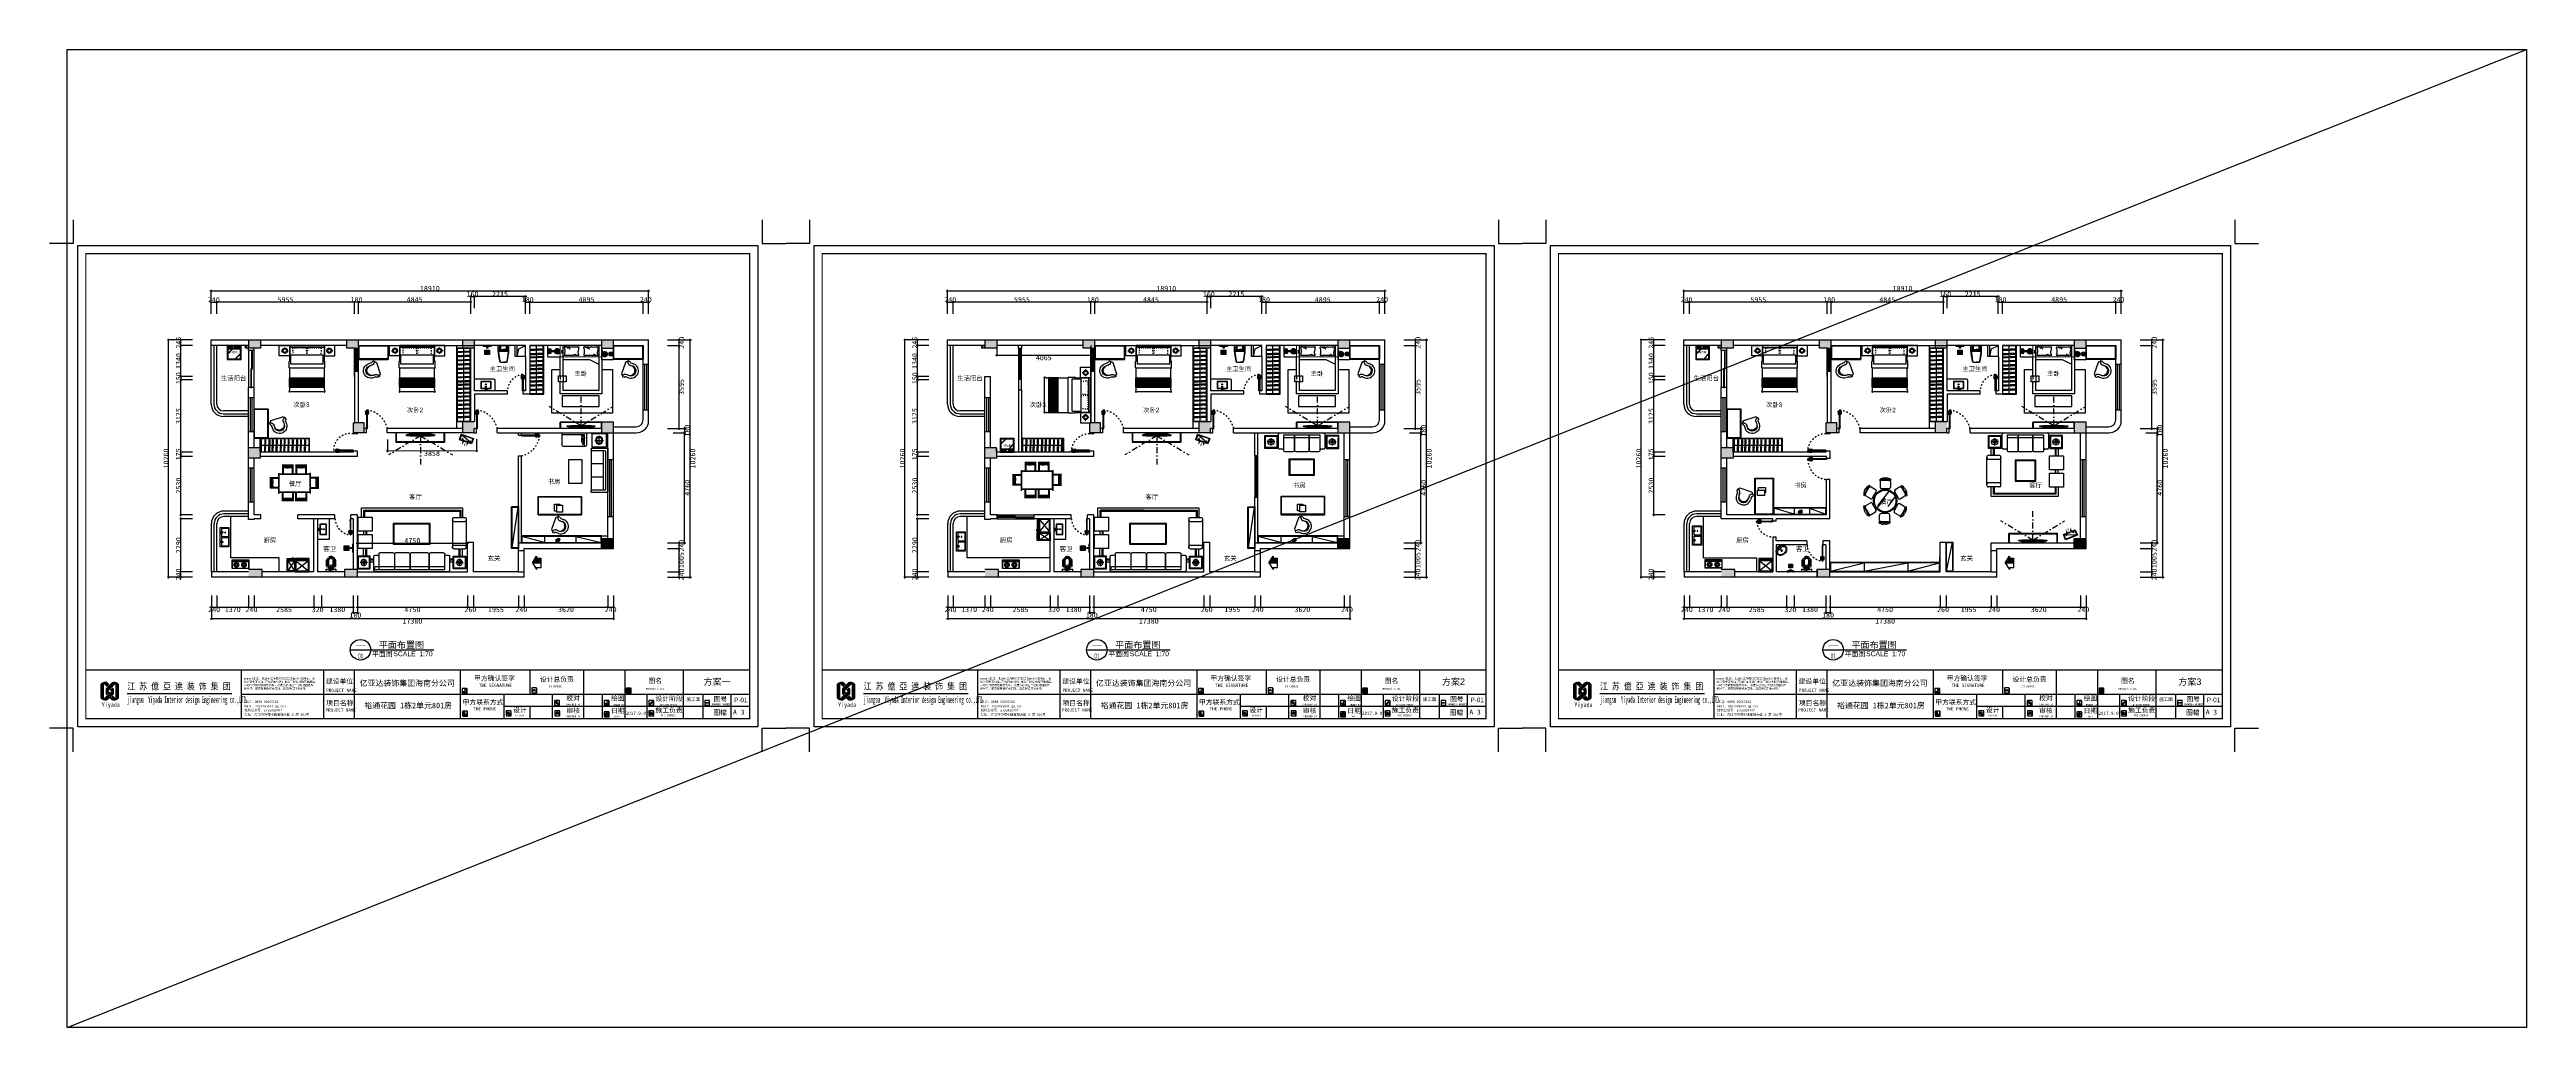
# Model space of a CAD drawing. Header units: millimetres. Extents: x 39175 to 443077, y -41362 to 75939.
# Drawn here: x 336004 to 443077, y 33675 to 75939 of the extents above; entities that cross this region are included whole.
import ezdxf
from ezdxf.enums import TextEntityAlignment as Align

# ---------------------------------------------------------------- set-up
doc = ezdxf.new("R2010")
doc.units = ezdxf.units.MM
for name, pattern in [('ACAD_ISO03W100', [30, 12, -18]), ('DASH', [0.35, 0.25, -0.1]), ('DASHDOT', [1, 0.5, -0.25, 0, -0.25]), ('HIDDEN2', [0.1875, 0.125, -0.0625])]:
    doc.linetypes.add(name, pattern=pattern)
for name, color, linetype in [('0-01图框模板说明', 2, 'Continuous'), ('0-02图框细线', 136, 'Continuous'), ('016-P平面家具', 51, 'Continuous'), ('06其他', 8, 'Continuous'), ('2', 2, 'Continuous'), ('4', 4, 'Continuous'), ('8', 8, 'Continuous'), ('COLUMN', 7, 'Continuous'), ('FU', 3, 'Continuous'), ('FUR', 2, 'Continuous'), ('TK', 1, 'Continuous'), ('墙', 7, 'Continuous'), ('墙体', 7, 'Continuous'), ('粗线层', 7, 'Continuous'), ('阿拉1', 8, 'Continuous')]:
    doc.layers.add(name, color=color, linetype=linetype)
for name, color, linetype, lineweight in [('0.09', 8, 'Continuous', 9), ('0.15', 3, 'Continuous', 15), ('fur家具', 4, 'Continuous', 18)]:
    doc.layers.add(name, color=color, linetype=linetype, lineweight=lineweight)
doc.layers.add('Z not print', color=8, linetype='Continuous', plot=False)
doc.styles.add('ar', font='arial.ttf')
doc.styles.add('H1', font='')
doc.styles.add('ST', font='')
doc.styles.get("Standard").update_dxf_attribs({"font": ''})
doc.styles.add('黑体', font='simhei.ttf')
doc.styles.get('H1').set_extended_font_data('SimSun')
doc.styles.get('ST').set_extended_font_data('NSimSun')
doc.styles.get('Standard').set_extended_font_data('NSimSun')
doc.linetypes.add('FENCELINE1', pattern='A,6.35,-2.54,[133,ltypeshp.shx,S=2.54,R=0,X=-2.54,Y=0],-2.54,25.4', length=36.83)
doc.dimstyles.new('ISO-25', dxfattribs={"dimtxt": 220, "dimasz": 50, "dimexe": 50, "dimexo": 0.625, "dimtad": 2, "dimdec": 0, "dimtxsty": 'Standard', "dimblk": 'ARCHTICK', "dimcen": 2.5, "dimdle": 50, "dimclrd": 251, "dimclre": 251, "dimclrt": 51, "dimadec": 0, "dimazin": 0, "dimtfac": 1, "dimtdec": 0, "dimtix": 1, "dimtmove": 2, "dimatfit": 3, "dimfxl": 500, "dimfxlon": 1, "dimarcsym": 0})

# ---------------------------------------------------------------- blocks, each defined once
blk = doc.blocks.new('hgggg')
at = {"layer": '0-01图框模板说明'}
for points in [[(3462.8, 399.3, -0.414214), (3462.6, 399.1), (3460, 399.1, -0.071272), (3460, 399.1, 0.348143), (3460.2, 398.9), (3462.7, 398.9, 0.414214), (3462.9, 399.1), (3462.9, 401.7, 0.333108), (3462.8, 401.9, -0.057743), (3462.8, 401.8)], [(3505.7, 399.5, -0.414214), (3505.5, 399.3), (3503, 399.3, -0.071272), (3502.9, 399.3, 0.348143), (3503.1, 399.2), (3505.7, 399.2, 0.414214), (3505.9, 399.4), (3505.9, 402, 0.333108), (3505.7, 402.1, -0.057743), (3505.7, 402.1)], [(3564.1, 399.5, -0.414214), (3563.9, 399.3), (3561.4, 399.3, -0.071272), (3561.3, 399.3, 0.348143), (3561.5, 399.1), (3564.1, 399.1, 0.414214), (3564.2, 399.3), (3564.2, 401.9, 0.333108), (3564.1, 402.1, -0.057743), (3564.1, 402)], [(3463, 385.3, -0.414214), (3462.8, 385.1), (3460.3, 385.1, -0.071272), (3460.2, 385.1, 0.348143), (3460.4, 384.9), (3463, 384.9, 0.414214), (3463.2, 385.1), (3463.2, 387.7, 0.333108), (3463, 387.9, -0.057743), (3463, 387.8)], [(3490, 385.4, -0.414214), (3489.8, 385.2), (3487.2, 385.2, -0.071272), (3487.2, 385.2, 0.348143), (3487.4, 385.1), (3489.9, 385.1, 0.414214), (3490.1, 385.3), (3490.1, 387.8, 0.333108), (3490, 388, -0.057743), (3490, 388)], [(3519.9, 391.8, -0.414214), (3519.7, 391.6), (3517.1, 391.6, -0.071272), (3517.1, 391.6, 0.348143), (3517.3, 391.4), (3519.8, 391.4, 0.414214), (3520, 391.6), (3520, 394.2, 0.333108), (3519.9, 394.4, -0.057743), (3519.9, 394.3)], [(3520, 385.4, -0.414214), (3519.8, 385.2), (3517.2, 385.2, -0.071272), (3517.2, 385.3, 0.348143), (3517.4, 385.1), (3519.9, 385.1, 0.414214), (3520.1, 385.3), (3520.1, 387.9, 0.333108), (3520, 388, -0.057743), (3520, 388)], [(3550.5, 391.8, -0.414214), (3550.3, 391.6), (3547.7, 391.6, -0.071272), (3547.7, 391.6, 0.348143), (3547.9, 391.4), (3550.4, 391.4, 0.414214), (3550.6, 391.6), (3550.6, 394.2, 0.333108), (3550.5, 394.4, -0.057743), (3550.5, 394.3)], [(3550.5, 384.8, -0.414214), (3550.3, 384.6), (3547.7, 384.6, -0.071272), (3547.7, 384.6, 0.348143), (3547.9, 384.4), (3550.4, 384.4, 0.414214), (3550.6, 384.6), (3550.6, 387.2, 0.333108), (3550.5, 387.4, -0.057743), (3550.5, 387.3)], [(3578, 391.8, -0.414214), (3577.8, 391.7), (3575.3, 391.7, -0.071272), (3575.2, 391.7, 0.348143), (3575.4, 391.5), (3578, 391.5, 0.414214), (3578.1, 391.7), (3578.1, 394.3, 0.333108), (3578, 394.4, -0.057743), (3578, 394.4)], [(3578, 385.4, -0.414214), (3577.8, 385.2), (3575.3, 385.2, -0.071272), (3575.2, 385.2, 0.348143), (3575.4, 385), (3578, 385, 0.414214), (3578.1, 385.2), (3578.1, 387.8, 0.333108), (3578, 388, -0.057743), (3578, 387.9)], [(3612.5, 391.8, -0.414214), (3612.3, 391.6), (3609.8, 391.6, -0.071272), (3609.7, 391.6, 0.348143), (3609.9, 391.5), (3612.5, 391.5, 0.414214), (3612.6, 391.7), (3612.6, 394.2, 0.333108), (3612.5, 394.4, -0.057743), (3612.5, 394.4)], [(3610.3, 393.3), (3611.7, 393.3), (3611.7, 392.9), (3610.3, 392.9)]]:
    blk.add_hatch(color=8, dxfattribs=at).paths.add_polyline_path(points)
h = blk.add_hatch(color=8, dxfattribs=at)
h.paths.add_polyline_path([(3562.6, 401), (3562.4, 401), (3562.4, 400.8), (3562.6, 400.8)])
h.paths.add_polyline_path([(3562.6, 400.8), (3562.9, 400.8), (3562.9, 401), (3562.6, 401)])
h.paths.add_polyline_path([(3562.6, 400.8), (3562.6, 400.5), (3562.9, 400.5), (3562.9, 400.8)])
h.paths.add_polyline_path([(3562.6, 400.8), (3562.4, 400.8), (3562.4, 400.5), (3562.6, 400.5)])
at = {"layer": '06其他', "linetype": 'ByBlock'}
h = blk.add_hatch(color=7, dxfattribs=at)
h.set_gradient(color1=(255, 241, 220), color2=(255, 110, 0), rotation=45, tint=1, name='HEMISPHERICAL')
h.paths.add_polyline_path([(3236.4, 404.6), (3236.4, 404.5, -0.16489), (3238.7, 404.5), (3240.4, 402.9), (3242.1, 404.5), (3240.4, 406.1, 0.313173)])
h = blk.add_hatch(color=20, dxfattribs=at)
h.set_gradient(color1=(255, 63, 0), color2=(253, 236, 196), tint=1, name='HEMISPHERICAL')
h.paths.add_polyline_path([(3236.4, 396.1, 0.322561), (3240.6, 394.6, -0.167756), (3238.7, 396.1), (3238.7, 404.5, 0.16489), (3236.4, 404.5)])
h = blk.add_hatch(color=20, dxfattribs=at)
h.set_gradient(color1=(255, 63, 0), color2=(253, 236, 196), rotation=45, tint=1)
h.paths.add_polyline_path([(3238.7, 396.1, 0.167756), (3240.6, 394.6), (3244.9, 398.6), (3244.9, 401.8)])
h = blk.add_hatch(color=16, dxfattribs=at)
h.set_gradient(color1=(127, 0, 0), color2=(204, 0, 0), rotation=135, tint=1, name='INVHEMISPHERICAL')
h.paths.add_polyline_path([(3239.7, 402.1), (3241.3, 400.4), (3245.6, 404.5, -0.337042), (3247.9, 404.7, 0.33371), (3243.8, 406)])
h = blk.add_hatch(color=18, dxfattribs=at)
h.set_gradient(color1=(76, 0, 0), color2=(127, 0, 0), rotation=45, tint=1, name='CURVED')
h.paths.add_polyline_path([(3239.7, 402.1), (3239.7, 398.4), (3240.4, 397.8), (3242.3, 399.5)])
h = blk.add_hatch(color=11, dxfattribs=at)
h.set_gradient(color1=(254, 140, 88), color2=(97, 0, 2), rotation=45, tint=1, name='HEMISPHERICAL')
h.paths.add_polyline_path([(3242.2, 401.1), (3243.2, 400.2), (3244.9, 401.8), (3243.9, 402.7)])
h = blk.add_hatch(color=16, dxfattribs=at)
h.set_gradient(color1=(127, 0, 0), color2=(204, 0, 0), rotation=45, tint=1, name='CURVED')
h.paths.add_polyline_path([(3245.6, 396.3), (3244.1, 397.8), (3242.2, 396), (3243.5, 394.7, 0.318809)])
h = blk.add_hatch(color=1, dxfattribs=at)
h.set_gradient(color1=(255, 0, 0), color2=(255, 127, 0), tint=1, name='INVHEMISPHERICAL')
h.paths.add_polyline_path([(3247.9, 404.7, 0.339601), (3245.6, 404.5), (3245.6, 396.3, -0.318809), (3243.5, 394.7, 0.343219), (3247.9, 396)])
at = {"layer": '0-01图框模板说明', "color": 8}
for p, q in [((3461.2, 399.8), (3461.2, 399.8)), ((3461.2, 399.8), (3461.2, 399.8)), ((3461.2, 399.8), (3461.2, 399.8)), ((3461.2, 399.8), (3461.2, 399.8)), ((3461.2, 399.8), (3461.2, 399.8)), ((3503.2, 401.2), (3504.4, 401.3)), ((3503.4, 401.2), (3504.5, 401.3)), ((3504.2, 400.7), (3505.4, 400.8)), ((3504.4, 400.7), (3505.4, 400.8)), ((3562, 400.8), (3563.3, 400.8)), ((3562.6, 401.4), (3562.6, 400.1)), ((3461.4, 385.6), (3460.4, 386.2)), ((3460.4, 386.2), (3461.2, 386.2)), ((3461.6, 386.2), (3461.7, 386.2)), ((3461.7, 386.2), (3462.7, 385.6)), ((3487.5, 386.6), (3487.5, 386.6)), ((3487.7, 386.9), (3488.1, 386.7)), ((3487.7, 386.4), (3488.4, 386.1)), ((3488.3, 386.9), (3487.8, 387.1)), ((3488.3, 386.9), (3487.9, 387)), ((3487.9, 386.9), (3487.9, 386.9)), ((3487.9, 386.9), (3488.2, 386.7)), ((3488.9, 387.1), (3488.3, 387.2)), ((3488.4, 386.7), (3488.5, 386.6)), ((3517.4, 386.5), (3517.7, 386.7)), ((3517.8, 386.7), (3518.1, 386.7)), ((3518.4, 393), (3519.2, 392)), ((3518.4, 386.9), (3518.4, 386.9)), ((3518.5, 393.2), (3519.4, 392.2)), ((3518.5, 386.9), (3518.5, 386.9)), ((3518.9, 386.7), (3519.2, 386.7)), ((3519.5, 386.5), (3519.2, 386.7)), ((3548.1, 385.4), (3548.3, 385.3)), ((3549.3, 385.4), (3548.2, 385.4)), ((3549.3, 385.3), (3548.2, 385.3)), ((3549.4, 385.3), (3548.3, 385.3)), ((3549.4, 385.3), (3548.3, 385.3)), ((3548.9, 392.3), (3548.9, 392.3)), ((3548.9, 392.3), (3548.9, 392.3)), ((3548.9, 392.3), (3548.9, 392.3)), ((3548.9, 392.3), (3548.9, 392.3)), ((3548.9, 392.3), (3548.9, 392.3)), ((3549.6, 386.8), (3549.3, 385.4)), ((3549.7, 386.7), (3549.3, 385.3)), ((3549.8, 386.7), (3549.4, 385.3)), ((3549.7, 386.7), (3549.4, 385.3)), ((3549.6, 386.8), (3549.8, 386.7)), ((3575.7, 392.7), (3575.7, 392.3)), ((3575.7, 392.7), (3576.1, 392.7)), ((3575.7, 392.3), (3576.1, 392.3)), ((3575.7, 387.2), (3575.7, 386)), ((3577.5, 393.5), (3576.1, 392.3)), ((3576.1, 393.1), (3576.6, 393.1)), ((3576.1, 393.1), (3576.1, 392.7)), ((3577.4, 386.8), (3576.2, 386.8)), ((3577.4, 386), (3576.2, 386)), ((3576.5, 387.2), (3576.5, 386)), ((3576.6, 393.6), (3576.6, 393.1)), ((3576.6, 393.6), (3577, 393.6)), ((3577, 393.9), (3577.5, 393.9)), ((3577, 393.9), (3577, 393.6)), ((3577.5, 393.9), (3577.5, 393.5))]:
    blk.add_line(p, q, dxfattribs=at)
at = {"layer": '0-01图框模板说明', "color": 2, "const_width": 0.724}
blk.add_lwpolyline([(3637.4, 670.4), (3637.4, 383.4), (3227.4, 383.4), (3227.4, 670.4)], close=True, dxfattribs=at)
blk.add_lwpolyline([(3637.4, 413.4), (3227.3, 413.4)], dxfattribs=at)
at = {"layer": '0-01图框模板说明', "color": 8}
for points in [[(3460, 399.1), (3462.6, 399.1, 0.414214), (3462.8, 399.3), (3462.8, 401.8, 0.414214), (3462.6, 402), (3460, 402, 0.414214), (3459.8, 401.8), (3459.8, 399.3, 0.414214)], [(3461.8, 401.4), (3461.7, 401.4), (3461.7, 401.5, -0.451962), (3461.8, 401.5), (3461.8, 401.5, -0.418435), (3461.8, 401.4)], [(3503, 399.3), (3505.5, 399.3, 0.414214), (3505.7, 399.5), (3505.7, 402.1, 0.414214), (3505.5, 402.3), (3503, 402.3, 0.414214), (3502.8, 402.1), (3502.8, 399.5, 0.414214)], [(3561.4, 399.3), (3563.9, 399.3, 0.414214), (3564.1, 399.5), (3564.1, 402, 0.414214), (3563.9, 402.2), (3561.4, 402.2, 0.414214), (3561.2, 402), (3561.2, 399.5, 0.414214)], [(3460.3, 385.1), (3462.8, 385.1, 0.414214), (3463, 385.3), (3463, 387.8, 0.414214), (3462.8, 388), (3460.3, 388, 0.414214), (3460.1, 387.8), (3460.1, 385.3, 0.414214)], [(3487.2, 385.2), (3489.8, 385.2, 0.414214), (3490, 385.4), (3490, 388, 0.414214), (3489.8, 388.2), (3487.2, 388.2, 0.414214), (3487, 388), (3487, 385.4, 0.414214)], [(3517.1, 391.6), (3519.7, 391.6, 0.414214), (3519.9, 391.8), (3519.9, 394.3, 0.414214), (3519.7, 394.5), (3517.1, 394.5, 0.414214), (3516.9, 394.3), (3516.9, 391.8, 0.414214)], [(3517.2, 385.2), (3519.8, 385.2, 0.414214), (3520, 385.4), (3520, 388, 0.414214), (3519.8, 388.2), (3517.2, 388.2, 0.414214), (3517, 388), (3517, 385.4, 0.414214)], [(3517.5, 386.5), (3519.5, 386.5, -0.414214), (3519.5, 386.4), (3519.5, 386.2, -0.414214), (3519.5, 386.1), (3517.5, 386.1, -0.414214), (3517.4, 386.2), (3517.4, 386.4, -0.414214)], [(3547.7, 391.6), (3550.3, 391.6, 0.414214), (3550.5, 391.8), (3550.5, 394.3, 0.414214), (3550.3, 394.5), (3547.7, 394.5, 0.414214), (3547.5, 394.3), (3547.5, 391.8, 0.414214)], [(3547.7, 384.6), (3550.3, 384.6, 0.414214), (3550.5, 384.8), (3550.5, 387.3, 0.414214), (3550.3, 387.5), (3547.7, 387.5, 0.414214), (3547.5, 387.3), (3547.5, 384.8, 0.414214)], [(3549.5, 393.9), (3549.4, 394), (3549.4, 394, -0.451962), (3549.5, 394), (3549.5, 394, -0.418435), (3549.6, 393.9)], [(3575.3, 391.7), (3577.8, 391.7, 0.414214), (3578, 391.8), (3578, 394.4, 0.414214), (3577.8, 394.6), (3575.3, 394.6, 0.414214), (3575.1, 394.4), (3575.1, 391.8, 0.414214)], [(3575.3, 385.2), (3577.8, 385.2, 0.414214), (3578, 385.4), (3578, 387.9, 0.414214), (3577.8, 388.1), (3575.3, 388.1, 0.414214), (3575.1, 387.9), (3575.1, 385.4, 0.414214)], [(3609.8, 391.6), (3612.3, 391.6, 0.414214), (3612.5, 391.8), (3612.5, 394.4, 0.414214), (3612.3, 394.6), (3609.8, 394.6, 0.414214), (3609.6, 394.4), (3609.6, 391.8, 0.414214)]]:
    blk.add_lwpolyline(points, format="xyb", close=True, dxfattribs=at)
for points in [[(3460, 399.1, 0.348143), (3460.2, 398.9), (3462.7, 398.9, 0.414214), (3462.9, 399.1), (3462.9, 401.7, 0.333108), (3462.8, 401.9)], [(3502.9, 399.3, 0.348143), (3503.1, 399.2), (3505.7, 399.2, 0.414214), (3505.9, 399.4), (3505.9, 402, 0.333108), (3505.7, 402.1)], [(3561.3, 399.3, 0.348143), (3561.5, 399.1), (3564.1, 399.1, 0.414214), (3564.2, 399.3), (3564.2, 401.9, 0.333108), (3564.1, 402.1)], [(3460.2, 385.1, 0.348143), (3460.4, 384.9), (3463, 384.9, 0.414214), (3463.2, 385.1), (3463.2, 387.7, 0.333108), (3463, 387.9)], [(3487.2, 385.2, 0.348143), (3487.4, 385.1), (3489.9, 385.1, 0.414214), (3490.1, 385.3), (3490.1, 387.8, 0.333108), (3490, 388)], [(3517.1, 391.6, 0.348143), (3517.3, 391.4), (3519.8, 391.4, 0.414214), (3520, 391.6), (3520, 394.2, 0.333108), (3519.9, 394.4)], [(3517.2, 385.3, 0.348143), (3517.4, 385.1), (3519.9, 385.1, 0.414214), (3520.1, 385.3), (3520.1, 387.9, 0.333108), (3520, 388)], [(3547.7, 391.6, 0.348143), (3547.9, 391.4), (3550.4, 391.4, 0.414214), (3550.6, 391.6), (3550.6, 394.2, 0.333108), (3550.5, 394.4)], [(3547.7, 384.6, 0.348143), (3547.9, 384.4), (3550.4, 384.4, 0.414214), (3550.6, 384.6), (3550.6, 387.2, 0.333108), (3550.5, 387.4)], [(3575.2, 391.7, 0.348143), (3575.4, 391.5), (3578, 391.5, 0.414214), (3578.1, 391.7), (3578.1, 394.3, 0.333108), (3578, 394.4)], [(3575.2, 385.2, 0.348143), (3575.4, 385), (3578, 385, 0.414214), (3578.1, 385.2), (3578.1, 387.8, 0.333108), (3578, 388)], [(3609.7, 391.6, 0.348143), (3609.9, 391.5), (3612.5, 391.5, 0.414214), (3612.6, 391.7), (3612.6, 394.2, 0.333108), (3612.5, 394.4)]]:
    blk.add_lwpolyline(points, format="xyb", dxfattribs=at)
for points in [[(3461.4, 400.2), (3461.4, 400.2), (3462.4, 399.6), (3461.1, 399.6), (3460.1, 400.2), (3461.3, 400.2)], [(3518.6, 386.8), (3518.8, 386.8), (3518.9, 386.7), (3518, 386.7), (3518.2, 386.8), (3518.3, 386.8)], [(3549.1, 392.7), (3549.1, 392.7), (3550.1, 392.1), (3548.8, 392.1), (3547.9, 392.7), (3549, 392.7)], [(3548.7, 386.8), (3549.6, 386.8), (3549.3, 385.4), (3548.1, 385.4), (3548.5, 386.8), (3548.7, 386.8)]]:
    blk.add_lwpolyline(points, dxfattribs=at)
for points in [[(3461.8, 401.3), (3461.7, 401.3), (3461.2, 400.1), (3461.3, 400)], [(3461.2, 399.8), (3461.2, 399.8), (3461.2, 400.1), (3461.3, 400)], [(3461.8, 401.4), (3461.7, 401.4), (3461.7, 401.3), (3461.8, 401.3)], [(3561.4, 399.5), (3563.9, 399.5), (3563.9, 402), (3561.4, 402)], [(3562, 400.1), (3563.3, 400.1), (3563.3, 401.4), (3562, 401.4)], [(3562.4, 401), (3562.9, 401), (3562.9, 400.5), (3562.4, 400.5)], [(3518, 386.7), (3518.9, 386.7), (3518.9, 386.6), (3518, 386.6)], [(3548.4, 385.7), (3548.5, 385.7), (3548.5, 385.6), (3548.4, 385.6)], [(3548.7, 386.5), (3549.2, 386.5), (3549.1, 386.1), (3548.6, 386.1)], [(3548.6, 385.7), (3548.7, 385.7), (3548.7, 385.6), (3548.6, 385.6)], [(3548.8, 385.7), (3549, 385.7), (3548.9, 385.6), (3548.8, 385.6)], [(3549.5, 393.8), (3549.4, 393.9), (3548.9, 392.6), (3549, 392.5)], [(3548.9, 392.3), (3548.9, 392.3), (3548.9, 392.6), (3549, 392.5)], [(3549.1, 385.7), (3549.2, 385.7), (3549.1, 385.6), (3549, 385.6)], [(3549.5, 393.9), (3549.4, 394), (3549.4, 393.9), (3549.5, 393.8)], [(3610.3, 393.3), (3611.7, 393.3), (3611.7, 392.9), (3610.3, 392.9)]]:
    blk.add_lwpolyline(points, close=True, dxfattribs=at)
for centre, radius in [((3460.8, 387.5), 0.262), ((3460.9, 387), 0.0374), ((3461, 387), 0.0374), ((3461, 386.8), 0.0374), ((3461.1, 387.1), 0.0374), ((3461.1, 386.9), 0.0374), ((3461.2, 386.7), 0.0374), ((3461.1, 386.7), 0.0374), ((3461.2, 386.5), 0.0374), ((3461.2, 386.9), 0.0374), ((3461.3, 386.8), 0.0374), ((3461.3, 386.6), 0.0374), ((3461.4, 386.2), 0.212), ((3461.3, 386.6), 0.0374), ((3518.1, 393.5), 0.533), ((3549.3, 386.7), 0.04)]:
    blk.add_circle(centre, radius, dxfattribs=at)
for centre, radius, start, end in [((3503.5, 400.8), 0.368, 105.757, 120.9015), ((3503.4, 401.2), 0.00492, 94.538, 105.757), ((3503.7, 401), 0.239, 194.4811, 315.0527), ((3503.5, 400.5), 0.321, 39.9377, 115.0821), ((3504.5, 400.4), 0.368, 105.757, 138.6812), ((3504.4, 401.1), 0.208, 298.7114, 70.1269), ((3504.4, 400.7), 0.00492, 94.538, 105.757), ((3504.4, 401.1), 0.198, 300.3285, 62.5398), ((3504.5, 401.3), 0.00492, 62.5398, 94.538), ((3504.5, 400.9), 0.00504, 133.8328, 294.2798), ((3505.4, 400.8), 0.00492, 62.5398, 94.538), ((3505.3, 400.6), 0.198, 300.3285, 62.5398), ((3505.3, 400.6), 0.208, 298.7114, 70.1269), ((3505.4, 400.5), 0.00504, 133.8328, 294.2798), ((3459.1, 385.8), 2.13, 10.8653, 46.0134), ((3466.5, 389.2), 5.72, 196.3548, 210.1283), ((3488.9, 386.2), 1.48, 139.3249, 154.2833), ((3487.9, 386.7), 0.315, 158.1829, 240.9002), ((3488.3, 386.6), 0.686, 172.2315, 207.5085), ((3489, 388), 2.17, 233.0714, 279.6677), ((3488.1, 386.7), 0.518, 74.0812, 127.264), ((3487.9, 387), 0.0535, 54.1755, 246.924), ((3487.9, 387), 0.691, 277.384, 14.5417), ((3488.3, 387), 0.31, 239.1443, 279.6549), ((3488.2, 386.8), 0.0797, 255.5948, 46.2056), ((3488.1, 386.7), 0.31, 22.1455, 62.6561), ((3488.3, 386.7), 0.0787, 279.6549, 22.1455), ((3489.2, 387.8), 1.94, 243.4996, 273.0164), ((3487.9, 385.4), 1.94, 28.784, 58.3007), ((3489.2, 386.3), 0.4, 290.3762, 11.4241), ((3518.1, 393.4), 0.533, 191.5054, 300.5031), ((3517.8, 386.6), 0.0574, 90, 119.8772), ((3518.1, 393.5), 0.266, 22.4479, 114.9174), ((3518, 393.6), 0.125, 340.0341, 111.5177), ((3518.5, 388.3), 1.14, 259.2449, 280.7551), ((3518, 386.9), 0.423, 7.6088, 51.9955), ((3518.2, 386.9), 0.197, 284.907, 336.821), ((3518.5, 387), 0.345, 237.0341, 302.9659), ((3518.9, 386.9), 0.423, 128.0045, 172.3912), ((3518.6, 386.9), 0.0402, 180, 209.5766), ((3518.7, 387), 0.21, 209.5766, 255.9056), ((3518.1, 393.4), 0.533, 323.7918, 16.5929), ((3519.3, 392.2), 0.116, 246.2917, 21.6824), ((3519.2, 386.6), 0.0574, 58.6434, 90), ((3548.9, 386.7), 0.301, 120.0838, 193.4607), ((3548.7, 386.7), 0.04, 133.5405, 58.5094), ((3548.7, 386.7), 0.0305, 218.3923, 328.4538), ((3548.9, 386.7), 0.249, 118.9884, 196.0214), ((3548.7, 386.6), 0.04, 72.6047, 87.6936), ((3548.8, 386.8), 0.146, 350.5454, 105.731), ((3548.8, 386.8), 0.115, 355.4404, 89.6822), ((3549.5, 386.7), 0.301, 127.1675, 193.4607), ((3549.5, 386.7), 0.24, 120.88, 197.6449), ((3549.3, 386.7), 0.0305, 218.3923, 328.4538), ((3549.3, 386.6), 0.04, 72.6047, 215.7707), ((3549.4, 386.9), 0.102, 75.6414, 126.1244), ((3549.4, 386.9), 0.0801, 333.2308, 96.566), ((3549.4, 386.9), 0.124, 340.7006, 72.9302)]:
    blk.add_arc(centre, radius, start, end, dxfattribs=at)
for centre, major_axis, ratio in [((3503.2, 400.9), (0, 0.305), 0.646017), ((3503.3, 400.9), (0, 0.305), 0.646017), ((3504, 400.7), (0, 0.305), 0.646017), ((3504, 400.7), (0, 0.305), 0.646017), ((3576.1, 387.2), (-0.401, 0), 0.454196), ((3576.1, 386), (-0.401, 0), 0.454196), ((3576.2, 386.4), (0, 0.401), 0.454196), ((3577.4, 386.4), (0, 0.401), 0.454196)]:
    blk.add_ellipse(centre, major_axis=major_axis, ratio=ratio, dxfattribs=at)
blk.add_ellipse((3518.5, 387.3), major_axis=(0.376, 0), ratio=0.460933, start_param=-0.967391, end_param=4.108984, dxfattribs=at)
blk.add_spline([(3461.4, 386), (3461.8, 385.8), (3461.8, 386), (3461.6, 385.9), (3461.5, 385.6), (3462, 385.7), (3462.1, 385.6)], degree=3, dxfattribs=at)
for points in [[(3487.7, 387.1), (3487.5, 387.1), (3487.4, 387.2), (3487.3, 387.4)], [(3487.7, 387.1), (3487.5, 387.1), (3487.4, 387.3), (3487.4, 387.5)]]:
    blk.add_open_spline(points, degree=3, dxfattribs=at)
at = {"layer": '0-02图框细线'}
for p, q in [((3323.6, 383.4), (3323.6, 413.4)), ((3374.4, 383.2), (3374.4, 413.4)), ((3393.3, 383.2), (3393.3, 413.4)), ((3458.9, 383.4), (3458.9, 413.4)), ((3501.8, 398.4), (3501.8, 413.4)), ((3535, 398.4), (3535, 413.4)), ((3560.4, 383.4), (3560.4, 413.4)), ((3596.6, 398.4), (3596.6, 413.4)), ((3323.6, 398.4), (3637.4, 398.4)), ((3485.7, 383.4), (3485.7, 398.4)), ((3515.6, 383.4), (3515.6, 398.4)), ((3535, 383.4), (3535, 398.4)), ((3546.5, 383.4), (3546.5, 398.4)), ((3574.1, 383.4), (3574.1, 398.4)), ((3596.6, 383.4), (3596.6, 398.4)), ((3608.7, 383.4), (3608.7, 398.4)), ((3625.7, 398.4), (3625.7, 383.4)), ((3637.4, 390.9), (3485.7, 390.9)), ((3501.8, 383.4), (3501.8, 390.9))]:
    blk.add_line(p, q, dxfattribs=at)
blk.add_lwpolyline([(3642.4, 675.4), (3642.4, 378.4), (3222.4, 378.4), (3222.4, 675.4)], close=True, dxfattribs=at)
at = {"layer": '0-02图框细线', "ltscale": 0.2, "const_width": 0.666}
blk.add_lwpolyline([(3252.8, 398.8), (3317.7, 398.8)], dxfattribs=at)
at = {"layer": 'Z not print', "color": 5}
for points in [[(3219.6, 691.3), (3219.6, 676.7), (3205, 676.7)], [(3645.1, 691.3), (3645.1, 676.7), (3659.7, 676.7)], [(3219.6, 362.9), (3219.6, 377.5), (3205, 377.5)], [(3645.1, 362.9), (3645.1, 377.5), (3659.7, 377.5)]]:
    blk.add_lwpolyline(points, dxfattribs=at)
at = {"layer": '0-02图框细线'}
for s, insert, char_height, attachment_point in [('{\\fSimHei|b0|i0|c134|p2;Remark备注: 此设计之版权均属亿亚达设计公司所有，未\\P经公司书面批准,不得将图纸移作本次工程以外的其他用途;\\P一切尺寸依现场放线为准，承建人必须在工地核对图纸所\\P示尺寸，如发现有任何矛盾处，应立即通知设计师。}', (3325, 401.2), 1.229, 7), ('{\\fSimSun|b0|i0|c134|p2;建设单位}', (3375.7, 406.3), 3, 4), ('{\\fSimSun|b0|i0|c134|p2;PROJECT NAME}', (3375.9, 400.9), 2, 4), ('{\\fSimSun|b0|i0|c134|p2;甲方确认签字}', (3467.2, 408.1), 3, 4), ('{\\fSimSun|b0|i0|c134|p2;THE SIGNATURE}', (3470.2, 403.9), 2, 4), ('{\\fSimSun|b0|i0|c134|p2;设计总负责}', (3507.8, 407.5), 3, 4), ('{\\fSimSun|b0|i0|c134|p2;IN CHARGE}', (3513.4, 403.3), 1.127, 4), ('{\\fSimSun|b0|i0|c134|p2;校对}', (3524.2, 395.9), 3, 4), ('{\\fSimSun|b0|i0|c134|p2;绘图}', (3551.7, 395.8), 3, 4), ('{\\fSimSun|b0|i0|c134|p2;DRAWING TITLE}', (3573.2, 401.8), 1.127, 4), ('{\\fSimSun|b0|i0|c134|p2;图名}', (3574.8, 406.6), 3, 4), ('{\\fSimSun|b0|i0|c134|p2;设计阶段}', (3579.2, 395.6), 3, 4), ('{\\fSimSun|b0|i0|c134|p2;微信公众号：yiyada6707}', (3325.4, 388.4), 1.434, 4), ('{\\fSimSun|b0|i0|c134|p2;地址：海口市海秀中路宝晟大厦 5 层 501号}', (3325.4, 385.8), 1.434, 4), ('{\\fSimSun|b0|i0|c134|p2;Emil：2802289944.qq.com}', (3325.4, 390.8), 1.434, 4), ('{\\fSimSun|b0|i0|c134|p2;电话：0898-36665562  }', (3325.7, 393.7), 1.434, 4), ('{\\fSimSun|b0|i0|c134|p2;PROJECT NAME}', (3375.5, 388.7), 2, 4), ('{\\fSimSun|b0|i0|c134|p2;项目名称}', (3375.9, 392.9), 3, 4), ('{\\fSimSun|b0|i0|c134|p2;甲方联系方式}', (3460.1, 393.3), 3, 4), ('{\\fSimSun|b0|i0|c134|p2;THE PHONE}', (3466.7, 389.4), 2, 4), ('{\\fSimSun|b0|i0|c134|p2;设计}', (3491.3, 388.5), 3, 4), ('{\\fSimSun|b0|i0|c134|p2;DESIGN}', (3492.8, 385.3), 1.127, 4), ('{\\fSimSun|b0|i0|c134|p2;CHECKED BY}', (3524.1, 392.1), 1.127, 4), ('{\\fSimSun|b0|i0|c134|p2;CHECKED BY}', (3524.1, 384.8), 1.127, 4), ('{\\fSimSun|b0|i0|c134|p2;审核}', (3524.2, 388.2), 3, 4), ('{\\fSimSun|b0|i0|c134|p2;日期}', (3551.7, 388.1), 3, 4), ('{\\fSimSun|b0|i0|c134|p2;DRAWN BY}', (3553, 391.9), 1.127, 4), ('{\\fSimSun|b0|i0|c134|p2;DATE}', (3554, 384.7), 1.127, 4), ('{\\fSimHei|b0|i0|c134|p49;2017.9.07}', (3560.8, 386.7), 2, 4), ('{\\fSimSun|b0|i0|c134|p2;施工负责}', (3579.2, 388.4), 3, 4), ('{\\fSimSun|b0|i0|c134|p2;DESIGN PHASE}', (3582.1, 391.9), 1.127, 4), ('{\\fSimSun|b0|i0|c134|p2;THE CHARGE}', (3582.7, 385.4), 1.127, 4), ('{\\fSimHei|b0|i0|c134|p2;施工图}', (3602.5, 395.2), 2, 5), ('{\\fSimSun|b0|i0|c134|p2;DRAWING NUMBER}', (3613.5, 392.2), 1.127, 4), ('{\\fSimSun|b0|i0|c134|p2;图幅}', (3614.9, 387), 3, 4), ('{\\fSimSun|b0|i0|c134|p2;图号}', (3615.1, 395.3), 3, 4), ('{\\fSimSun|b0|i0|c134|p2;A 3}', (3627.1, 387.4), 3, 4)]:
    blk.add_mtext(s, dxfattribs=dict(at, insert=insert, char_height=char_height, attachment_point=attachment_point))
at = {"layer": '0-02图框细线', "attachment_point": 5, "style": '黑体'}
for s, insert, char_height in [('亿亚达装饰集团海南分公司', (3425.9, 405.1), 3.5), ('{\\fSimSun|b0|i0|c134|p2;\\H0.875x;裕通花园 1栋2单元801房\\H1.143x; }', (3426.5, 391.3), 4)]:
    blk.add_mtext(s, dxfattribs=dict(at, insert=insert, char_height=char_height))
at = {"layer": 'TK', "color": 150, "style": 'H1'}
for s, height, width, p in [('江 苏 億 亞 逹 装 饰 集 团', 4.098, 0.85, (3253, 401.3)), ('Yiyada ', 2.87, 0.8, (3237.2, 390.5)), ('jiangsu  Yiyada Interior design Engineering co.,LTD', 4.098, 0.43, (3253, 393.1))]:
    blk.add_text(s, height=height, dxfattribs=dict(at, width=width)).set_placement(p)
blk = doc.blocks.new('_ArchTick')
at = {"color": 0, "linetype": 'ByBlock', "const_width": 0.15}
blk.add_lwpolyline([(-0.5, -0.5), (0.5, 0.5)], dxfattribs=at)
blk = doc.blocks.new('*D75')
at = {"color": 251, "lineweight": -2, "transparency": 16777216}
for p, q in [((343000, 51844), (342950, 51844)), ((343000, 52344), (343000, 51794)), ((343000, 51844), (343240, 51844)), ((343240, 52344), (343240, 51794)), ((343240, 51844), (343290, 51844))]:
    blk.add_line(p, q, dxfattribs=at)
at = {"layer": 'Defpoints', "color": 0, "transparency": 16777216}
for p in [(343000, 53373), (343240, 53373), (343240, 51844)]:
    blk.add_point(p, dxfattribs=at)
at = {"color": 251, "lineweight": -2, "transparency": 16777216, "xscale": 50, "yscale": 50, "zscale": 50}
blk.add_blockref('_ArchTick', (343000, 51844), dxfattribs=at)
at = {"color": 251, "lineweight": -2, "transparency": 16777216, "xscale": 50, "yscale": 50, "zscale": 50, "rotation": 180}
blk.add_blockref('_ArchTick', (343240, 51844), dxfattribs=at)
at = {"color": 51, "transparency": 16777216, "insert": (343120, 51734), "char_height": 220, "attachment_point": 5}
blk.add_mtext('240', dxfattribs=at)
blk = doc.blocks.new('*D76')
at = {"color": 251, "lineweight": -2, "transparency": 16777216}
for p, q in [((343190, 51844), (344660, 51844)), ((343240, 52344), (343240, 51794)), ((344610, 52344), (344610, 51794))]:
    blk.add_line(p, q, dxfattribs=at)
at = {"layer": 'Defpoints', "color": 0, "transparency": 16777216}
for p in [(343240, 53373), (344610, 53373), (344610, 51844)]:
    blk.add_point(p, dxfattribs=at)
at = {"color": 251, "lineweight": -2, "transparency": 16777216, "xscale": 50, "yscale": 50, "zscale": 50, "rotation": 180}
blk.add_blockref('_ArchTick', (343240, 51844), dxfattribs=at)
at = {"color": 251, "lineweight": -2, "transparency": 16777216, "xscale": 50, "yscale": 50, "zscale": 50}
blk.add_blockref('_ArchTick', (344610, 51844), dxfattribs=at)
at = {"color": 51, "transparency": 16777216, "insert": (343925, 51734), "char_height": 220, "attachment_point": 5}
blk.add_mtext('1370', dxfattribs=at)
blk = doc.blocks.new('*D86')
at = {"color": 251, "lineweight": -2, "transparency": 16777216}
for p, q in [((344610, 51844), (344560, 51844)), ((344610, 52344), (344610, 51794)), ((344610, 51844), (344850, 51844)), ((344850, 52344), (344850, 51794)), ((344850, 51844), (344900, 51844))]:
    blk.add_line(p, q, dxfattribs=at)
at = {"layer": 'Defpoints', "color": 0, "transparency": 16777216}
for p in [(344610, 53373), (344850, 53468), (344850, 51844)]:
    blk.add_point(p, dxfattribs=at)
at = {"color": 251, "lineweight": -2, "transparency": 16777216, "xscale": 50, "yscale": 50, "zscale": 50}
blk.add_blockref('_ArchTick', (344610, 51844), dxfattribs=at)
at = {"color": 251, "lineweight": -2, "transparency": 16777216, "xscale": 50, "yscale": 50, "zscale": 50, "rotation": 180}
blk.add_blockref('_ArchTick', (344850, 51844), dxfattribs=at)
at = {"color": 51, "transparency": 16777216, "insert": (344730, 51734), "char_height": 220, "attachment_point": 5}
blk.add_mtext('240', dxfattribs=at)
blk = doc.blocks.new('*D77')
at = {"color": 251, "lineweight": -2, "transparency": 16777216}
for p, q in [((344800, 51844), (347485, 51844)), ((344850, 52344), (344850, 51794)), ((347435, 52344), (347435, 51794))]:
    blk.add_line(p, q, dxfattribs=at)
at = {"layer": 'Defpoints', "color": 0, "transparency": 16777216}
for p in [(344850, 53468), (347435, 53373), (347435, 51844)]:
    blk.add_point(p, dxfattribs=at)
at = {"color": 251, "lineweight": -2, "transparency": 16777216, "xscale": 50, "yscale": 50, "zscale": 50, "rotation": 180}
blk.add_blockref('_ArchTick', (344850, 51844), dxfattribs=at)
at = {"color": 251, "lineweight": -2, "transparency": 16777216, "xscale": 50, "yscale": 50, "zscale": 50}
blk.add_blockref('_ArchTick', (347435, 51844), dxfattribs=at)
at = {"color": 51, "transparency": 16777216, "insert": (346143, 51734), "char_height": 220, "attachment_point": 5}
blk.add_mtext('2585', dxfattribs=at)
blk = doc.blocks.new('*D87')
at = {"color": 251, "lineweight": -2, "transparency": 16777216}
for p, q in [((347435, 51844), (347385, 51844)), ((347435, 52344), (347435, 51794)), ((347435, 51844), (347755, 51844)), ((347755, 52344), (347755, 51794)), ((347755, 51844), (347805, 51844))]:
    blk.add_line(p, q, dxfattribs=at)
at = {"layer": 'Defpoints', "color": 0, "transparency": 16777216}
for p in [(347435, 53373), (347755, 53373), (347755, 51844)]:
    blk.add_point(p, dxfattribs=at)
at = {"color": 251, "lineweight": -2, "transparency": 16777216, "xscale": 50, "yscale": 50, "zscale": 50}
blk.add_blockref('_ArchTick', (347435, 51844), dxfattribs=at)
at = {"color": 251, "lineweight": -2, "transparency": 16777216, "xscale": 50, "yscale": 50, "zscale": 50, "rotation": 180}
blk.add_blockref('_ArchTick', (347755, 51844), dxfattribs=at)
at = {"color": 51, "transparency": 16777216, "insert": (347595, 51734), "char_height": 220, "attachment_point": 5}
blk.add_mtext('320', dxfattribs=at)
blk = doc.blocks.new('*D78')
at = {"color": 251, "lineweight": -2, "transparency": 16777216}
for p, q in [((347705, 51844), (349185, 51844)), ((347755, 52344), (347755, 51794)), ((349135, 52344), (349135, 51794))]:
    blk.add_line(p, q, dxfattribs=at)
at = {"layer": 'Defpoints', "color": 0, "transparency": 16777216}
for p in [(347755, 53373), (349135, 53473), (349135, 51844)]:
    blk.add_point(p, dxfattribs=at)
at = {"color": 251, "lineweight": -2, "transparency": 16777216, "xscale": 50, "yscale": 50, "zscale": 50, "rotation": 180}
blk.add_blockref('_ArchTick', (347755, 51844), dxfattribs=at)
at = {"color": 251, "lineweight": -2, "transparency": 16777216, "xscale": 50, "yscale": 50, "zscale": 50}
blk.add_blockref('_ArchTick', (349135, 51844), dxfattribs=at)
at = {"color": 51, "transparency": 16777216, "insert": (348445, 51734), "char_height": 220, "attachment_point": 5}
blk.add_mtext('1380', dxfattribs=at)
blk = doc.blocks.new('*D88')
at = {"color": 251, "lineweight": -2, "transparency": 16777216}
for p, q in [((349135, 51604), (349085, 51604)), ((349135, 52104), (349135, 51554)), ((349135, 51604), (349315, 51604)), ((349315, 52104), (349315, 51554)), ((349315, 51604), (349365, 51604))]:
    blk.add_line(p, q, dxfattribs=at)
at = {"layer": 'Defpoints', "color": 0, "transparency": 16777216}
for p in [(349135, 53473), (349315, 53133), (349315, 51604)]:
    blk.add_point(p, dxfattribs=at)
at = {"color": 251, "lineweight": -2, "transparency": 16777216, "xscale": 50, "yscale": 50, "zscale": 50}
blk.add_blockref('_ArchTick', (349135, 51604), dxfattribs=at)
at = {"color": 251, "lineweight": -2, "transparency": 16777216, "xscale": 50, "yscale": 50, "zscale": 50, "rotation": 180}
blk.add_blockref('_ArchTick', (349315, 51604), dxfattribs=at)
at = {"color": 51, "transparency": 16777216, "insert": (349225, 51494), "char_height": 220, "attachment_point": 5}
blk.add_mtext('180', dxfattribs=at)
blk = doc.blocks.new('*D79')
at = {"color": 251, "lineweight": -2, "transparency": 16777216}
for p, q in [((349265, 51844), (354115, 51844)), ((349315, 52344), (349315, 51794)), ((354065, 52344), (354065, 51794))]:
    blk.add_line(p, q, dxfattribs=at)
at = {"layer": 'Defpoints', "color": 0, "transparency": 16777216}
for p in [(349315, 53373), (354065, 53373), (354065, 51844)]:
    blk.add_point(p, dxfattribs=at)
at = {"color": 251, "lineweight": -2, "transparency": 16777216, "xscale": 50, "yscale": 50, "zscale": 50, "rotation": 180}
blk.add_blockref('_ArchTick', (349315, 51844), dxfattribs=at)
at = {"color": 251, "lineweight": -2, "transparency": 16777216, "xscale": 50, "yscale": 50, "zscale": 50}
blk.add_blockref('_ArchTick', (354065, 51844), dxfattribs=at)
at = {"color": 51, "transparency": 16777216, "insert": (351690, 51734), "char_height": 220, "attachment_point": 5}
blk.add_mtext('4750', dxfattribs=at)
blk = doc.blocks.new('*D89')
at = {"color": 251, "lineweight": -2, "transparency": 16777216}
for p, q in [((354065, 51844), (354015, 51844)), ((354065, 52344), (354065, 51794)), ((354065, 51844), (354325, 51844)), ((354325, 52344), (354325, 51794)), ((354325, 51844), (354375, 51844))]:
    blk.add_line(p, q, dxfattribs=at)
at = {"layer": 'Defpoints', "color": 0, "transparency": 16777216}
for p in [(354065, 53373), (354325, 53373), (354325, 51844)]:
    blk.add_point(p, dxfattribs=at)
at = {"color": 251, "lineweight": -2, "transparency": 16777216, "xscale": 50, "yscale": 50, "zscale": 50}
blk.add_blockref('_ArchTick', (354065, 51844), dxfattribs=at)
at = {"color": 251, "lineweight": -2, "transparency": 16777216, "xscale": 50, "yscale": 50, "zscale": 50, "rotation": 180}
blk.add_blockref('_ArchTick', (354325, 51844), dxfattribs=at)
at = {"color": 51, "transparency": 16777216, "insert": (354195, 51734), "char_height": 220, "attachment_point": 5}
blk.add_mtext('260', dxfattribs=at)
blk = doc.blocks.new('*D80')
at = {"color": 251, "lineweight": -2, "transparency": 16777216}
for p, q in [((354275, 51844), (356330, 51844)), ((354325, 52344), (354325, 51794)), ((356280, 52344), (356280, 51794))]:
    blk.add_line(p, q, dxfattribs=at)
at = {"layer": 'Defpoints', "color": 0, "transparency": 16777216}
for p in [(354325, 53373), (356280, 53373), (356280, 51844)]:
    blk.add_point(p, dxfattribs=at)
at = {"color": 251, "lineweight": -2, "transparency": 16777216, "xscale": 50, "yscale": 50, "zscale": 50, "rotation": 180}
blk.add_blockref('_ArchTick', (354325, 51844), dxfattribs=at)
at = {"color": 251, "lineweight": -2, "transparency": 16777216, "xscale": 50, "yscale": 50, "zscale": 50}
blk.add_blockref('_ArchTick', (356280, 51844), dxfattribs=at)
at = {"color": 51, "transparency": 16777216, "insert": (355303, 51734), "char_height": 220, "attachment_point": 5}
blk.add_mtext('1955', dxfattribs=at)
blk = doc.blocks.new('*D81')
at = {"color": 251, "lineweight": -2, "transparency": 16777216}
for p, q in [((356280, 51844), (356230, 51844)), ((356280, 52344), (356280, 51794)), ((356280, 51844), (356520, 51844)), ((356520, 52344), (356520, 51794)), ((356520, 51844), (356570, 51844))]:
    blk.add_line(p, q, dxfattribs=at)
at = {"layer": 'Defpoints', "color": 0, "transparency": 16777216}
for p in [(356280, 53373), (356520, 53373), (356520, 51844)]:
    blk.add_point(p, dxfattribs=at)
at = {"color": 251, "lineweight": -2, "transparency": 16777216, "xscale": 50, "yscale": 50, "zscale": 50}
blk.add_blockref('_ArchTick', (356280, 51844), dxfattribs=at)
at = {"color": 251, "lineweight": -2, "transparency": 16777216, "xscale": 50, "yscale": 50, "zscale": 50, "rotation": 180}
blk.add_blockref('_ArchTick', (356520, 51844), dxfattribs=at)
at = {"color": 51, "transparency": 16777216, "insert": (356400, 51734), "char_height": 220, "attachment_point": 5}
blk.add_mtext('240', dxfattribs=at)
blk = doc.blocks.new('*D82')
at = {"color": 251, "lineweight": -2, "transparency": 16777216}
for p, q in [((356470, 51844), (360190, 51844)), ((356520, 52344), (356520, 51794)), ((360140, 52344), (360140, 51794))]:
    blk.add_line(p, q, dxfattribs=at)
at = {"layer": 'Defpoints', "color": 0, "transparency": 16777216}
for p in [(360140, 54808), (356520, 53373), (360140, 51844)]:
    blk.add_point(p, dxfattribs=at)
at = {"color": 251, "lineweight": -2, "transparency": 16777216, "xscale": 50, "yscale": 50, "zscale": 50, "rotation": 180}
blk.add_blockref('_ArchTick', (356520, 51844), dxfattribs=at)
at = {"color": 251, "lineweight": -2, "transparency": 16777216, "xscale": 50, "yscale": 50, "zscale": 50}
blk.add_blockref('_ArchTick', (360140, 51844), dxfattribs=at)
at = {"color": 51, "transparency": 16777216, "insert": (358330, 51734), "char_height": 220, "attachment_point": 5}
blk.add_mtext('3620', dxfattribs=at)
blk = doc.blocks.new('*D83')
at = {"color": 251, "lineweight": -2, "transparency": 16777216}
for p, q in [((360140, 51844), (360090, 51844)), ((360140, 52344), (360140, 51794)), ((360140, 51844), (360380, 51844)), ((360380, 52344), (360380, 51794)), ((360380, 51844), (360430, 51844))]:
    blk.add_line(p, q, dxfattribs=at)
at = {"layer": 'Defpoints', "color": 0, "transparency": 16777216}
for p in [(360140, 54808), (360380, 54378), (360380, 51844)]:
    blk.add_point(p, dxfattribs=at)
at = {"color": 251, "lineweight": -2, "transparency": 16777216, "xscale": 50, "yscale": 50, "zscale": 50}
blk.add_blockref('_ArchTick', (360140, 51844), dxfattribs=at)
at = {"color": 251, "lineweight": -2, "transparency": 16777216, "xscale": 50, "yscale": 50, "zscale": 50, "rotation": 180}
blk.add_blockref('_ArchTick', (360380, 51844), dxfattribs=at)
at = {"color": 51, "transparency": 16777216, "insert": (360260, 51734), "char_height": 220, "attachment_point": 5}
blk.add_mtext('240', dxfattribs=at)
blk = doc.blocks.new('*D90')
at = {"color": 251, "lineweight": -2, "transparency": 16777216}
for p, q in [((362716, 53373), (363266, 53373)), ((362716, 53133), (363266, 53133)), ((363216, 53373), (363216, 53423)), ((363216, 53133), (363216, 53373)), ((363216, 53133), (363216, 53083))]:
    blk.add_line(p, q, dxfattribs=at)
at = {"layer": 'Defpoints', "color": 0, "transparency": 16777216}
for p in [(356280, 53373), (356520, 53133), (363216, 53373)]:
    blk.add_point(p, dxfattribs=at)
at = {"color": 251, "lineweight": -2, "transparency": 16777216, "xscale": 50, "yscale": 50, "zscale": 50}
for p, rotation in [((363216, 53373), 270), ((363216, 53133), 90)]:
    blk.add_blockref('_ArchTick', p, dxfattribs=dict(at, rotation=rotation))
at = {"color": 51, "transparency": 16777216, "insert": (363327, 53253), "char_height": 220, "attachment_point": 5, "rotation": 90}
blk.add_mtext('240', dxfattribs=at)
blk = doc.blocks.new('*D91')
at = {"color": 251, "lineweight": -2, "transparency": 16777216}
for p, q in [((362716, 54378), (363266, 54378)), ((363216, 53323), (363216, 54428)), ((362716, 53373), (363266, 53373))]:
    blk.add_line(p, q, dxfattribs=at)
at = {"layer": 'Defpoints', "color": 0, "transparency": 16777216}
for p in [(360380, 54378), (363216, 54378), (356280, 53373)]:
    blk.add_point(p, dxfattribs=at)
at = {"color": 251, "lineweight": -2, "transparency": 16777216, "xscale": 50, "yscale": 50, "zscale": 50}
for p, rotation in [((363216, 54378), 90), ((363216, 53373), 270)]:
    blk.add_blockref('_ArchTick', p, dxfattribs=dict(at, rotation=rotation))
at = {"color": 51, "transparency": 16777216, "insert": (363327, 53875), "char_height": 220, "attachment_point": 5, "rotation": 90}
blk.add_mtext('1005', dxfattribs=at)
blk = doc.blocks.new('*D92')
at = {"color": 251, "lineweight": -2, "transparency": 16777216}
for p, q in [((362716, 54618), (363266, 54618)), ((363216, 54618), (363216, 54668)), ((363216, 54378), (363216, 54618)), ((362716, 54378), (363266, 54378)), ((363216, 54378), (363216, 54328))]:
    blk.add_line(p, q, dxfattribs=at)
at = {"layer": 'Defpoints', "color": 0, "transparency": 16777216}
for p in [(359870, 54618), (363216, 54618), (360380, 54378)]:
    blk.add_point(p, dxfattribs=at)
at = {"color": 251, "lineweight": -2, "transparency": 16777216, "xscale": 50, "yscale": 50, "zscale": 50}
for p, rotation in [((363216, 54618), 270), ((363216, 54378), 90)]:
    blk.add_blockref('_ArchTick', p, dxfattribs=dict(at, rotation=rotation))
at = {"color": 51, "transparency": 16777216, "insert": (363327, 54498), "char_height": 220, "attachment_point": 5, "rotation": 90}
blk.add_mtext('240', dxfattribs=at)
blk = doc.blocks.new('*D93')
at = {"color": 251, "lineweight": -2, "transparency": 16777216}
for p, q in [((362956, 59378), (363506, 59378)), ((363456, 54568), (363456, 59428)), ((362956, 54618), (363506, 54618))]:
    blk.add_line(p, q, dxfattribs=at)
at = {"layer": 'Defpoints', "color": 0, "transparency": 16777216}
for p in [(360380, 59378), (363456, 59378), (359870, 54618)]:
    blk.add_point(p, dxfattribs=at)
at = {"color": 251, "lineweight": -2, "transparency": 16777216, "xscale": 50, "yscale": 50, "zscale": 50}
for p, rotation in [((363456, 59378), 90), ((363456, 54618), 270)]:
    blk.add_blockref('_ArchTick', p, dxfattribs=dict(at, rotation=rotation))
at = {"color": 51, "transparency": 16777216, "insert": (363567, 56998), "char_height": 220, "attachment_point": 5, "rotation": 90}
blk.add_mtext('4760', dxfattribs=at)
blk = doc.blocks.new('*D94')
at = {"color": 251, "lineweight": -2, "transparency": 16777216}
for p, q in [((362956, 59558), (363506, 59558)), ((362956, 59378), (363506, 59378)), ((363456, 59558), (363456, 59608)), ((363456, 59558), (363456, 59378)), ((363456, 59378), (363456, 59328))]:
    blk.add_line(p, q, dxfattribs=at)
at = {"layer": 'Defpoints', "color": 0, "transparency": 16777216}
for p in [(359880, 59558), (360380, 59378), (363456, 59378)]:
    blk.add_point(p, dxfattribs=at)
at = {"color": 251, "lineweight": -2, "transparency": 16777216, "xscale": 50, "yscale": 50, "zscale": 50}
for p, rotation in [((363456, 59558), 270), ((363456, 59378), 90)]:
    blk.add_blockref('_ArchTick', p, dxfattribs=dict(at, rotation=rotation))
at = {"color": 51, "transparency": 16777216, "insert": (363567, 59468), "char_height": 220, "attachment_point": 5, "rotation": 90}
blk.add_mtext('180', dxfattribs=at)
blk = doc.blocks.new('*D95')
at = {"color": 251, "lineweight": -2, "transparency": 16777216}
for p, q in [((363216, 59508), (363216, 63203)), ((362716, 63153), (363266, 63153)), ((362716, 59558), (363266, 59558))]:
    blk.add_line(p, q, dxfattribs=at)
at = {"layer": 'Defpoints', "color": 0, "transparency": 16777216}
for p in [(359880, 63153), (363216, 63153), (359880, 59558)]:
    blk.add_point(p, dxfattribs=at)
at = {"color": 251, "lineweight": -2, "transparency": 16777216, "xscale": 50, "yscale": 50, "zscale": 50}
for p, rotation in [((363216, 63153), 90), ((363216, 59558), 270)]:
    blk.add_blockref('_ArchTick', p, dxfattribs=dict(at, rotation=rotation))
at = {"color": 51, "transparency": 16777216, "insert": (363327, 61355), "char_height": 220, "attachment_point": 5, "rotation": 90}
blk.add_mtext('3595', dxfattribs=at)
blk = doc.blocks.new('*D96')
at = {"color": 251, "lineweight": -2, "transparency": 16777216}
for p, q in [((362716, 63393), (363266, 63393)), ((363216, 63393), (363216, 63443)), ((363216, 63153), (363216, 63393)), ((362716, 63153), (363266, 63153)), ((363216, 63153), (363216, 63103))]:
    blk.add_line(p, q, dxfattribs=at)
at = {"layer": 'Defpoints', "color": 0, "transparency": 16777216}
for p in [(361900, 63393), (363216, 63393), (359880, 63153)]:
    blk.add_point(p, dxfattribs=at)
at = {"color": 251, "lineweight": -2, "transparency": 16777216, "xscale": 50, "yscale": 50, "zscale": 50}
for p, rotation in [((363216, 63393), 270), ((363216, 63153), 90)]:
    blk.add_blockref('_ArchTick', p, dxfattribs=dict(at, rotation=rotation))
at = {"color": 51, "transparency": 16777216, "insert": (363327, 63273), "char_height": 220, "attachment_point": 5, "rotation": 90}
blk.add_mtext('240', dxfattribs=at)
blk = doc.blocks.new('*D97')
at = {"color": 251, "lineweight": -2, "transparency": 16777216}
for p, q in [((342990, 65020), (342940, 65020)), ((342990, 64520), (342990, 65070)), ((342990, 65020), (343230, 65020)), ((343230, 64520), (343230, 65070)), ((343230, 65020), (343280, 65020))]:
    blk.add_line(p, q, dxfattribs=at)
at = {"layer": 'Defpoints', "color": 0, "transparency": 16777216}
for p in [(343230, 65020), (342990, 63148), (343230, 63148)]:
    blk.add_point(p, dxfattribs=at)
at = {"color": 251, "lineweight": -2, "transparency": 16777216, "xscale": 50, "yscale": 50, "zscale": 50}
blk.add_blockref('_ArchTick', (342990, 65020), dxfattribs=at)
at = {"color": 251, "lineweight": -2, "transparency": 16777216, "xscale": 50, "yscale": 50, "zscale": 50, "rotation": 180}
blk.add_blockref('_ArchTick', (343230, 65020), dxfattribs=at)
at = {"color": 51, "transparency": 16777216, "insert": (343110, 65130), "char_height": 220, "attachment_point": 5}
blk.add_mtext('240', dxfattribs=at)
blk = doc.blocks.new('*D98')
at = {"color": 251, "lineweight": -2, "transparency": 16777216}
for p, q in [((349235, 65020), (343180, 65020)), ((343230, 64520), (343230, 65070)), ((349185, 64520), (349185, 65070))]:
    blk.add_line(p, q, dxfattribs=at)
at = {"layer": 'Defpoints', "color": 0, "transparency": 16777216}
for p in [(343230, 65020), (343230, 63148), (349185, 63033)]:
    blk.add_point(p, dxfattribs=at)
at = {"color": 251, "lineweight": -2, "transparency": 16777216, "xscale": 50, "yscale": 50, "zscale": 50, "rotation": 180}
blk.add_blockref('_ArchTick', (343230, 65020), dxfattribs=at)
at = {"color": 251, "lineweight": -2, "transparency": 16777216, "xscale": 50, "yscale": 50, "zscale": 50}
blk.add_blockref('_ArchTick', (349185, 65020), dxfattribs=at)
at = {"color": 51, "transparency": 16777216, "insert": (346208, 65130), "char_height": 220, "attachment_point": 5}
blk.add_mtext('5955', dxfattribs=at)
blk = doc.blocks.new('*D99')
at = {"color": 251, "lineweight": -2, "transparency": 16777216}
for p, q in [((349185, 65020), (349135, 65020)), ((349185, 64520), (349185, 65070)), ((349365, 65020), (349185, 65020)), ((349365, 64520), (349365, 65070)), ((349365, 65020), (349415, 65020))]:
    blk.add_line(p, q, dxfattribs=at)
at = {"layer": 'Defpoints', "color": 0, "transparency": 16777216}
for p in [(349185, 65020), (349185, 63033), (349365, 63033)]:
    blk.add_point(p, dxfattribs=at)
at = {"color": 251, "lineweight": -2, "transparency": 16777216, "xscale": 50, "yscale": 50, "zscale": 50}
blk.add_blockref('_ArchTick', (349185, 65020), dxfattribs=at)
at = {"color": 251, "lineweight": -2, "transparency": 16777216, "xscale": 50, "yscale": 50, "zscale": 50, "rotation": 180}
blk.add_blockref('_ArchTick', (349365, 65020), dxfattribs=at)
at = {"color": 51, "transparency": 16777216, "insert": (349275, 65130), "char_height": 220, "attachment_point": 5}
blk.add_mtext('180', dxfattribs=at)
blk = doc.blocks.new('*D100')
at = {"color": 251, "lineweight": -2, "transparency": 16777216}
for p, q in [((354260, 65020), (349315, 65020)), ((349365, 64520), (349365, 65070)), ((354210, 64520), (354210, 65070))]:
    blk.add_line(p, q, dxfattribs=at)
at = {"layer": 'Defpoints', "color": 0, "transparency": 16777216}
for p in [(349365, 65020), (349365, 63033), (354210, 63033)]:
    blk.add_point(p, dxfattribs=at)
at = {"color": 251, "lineweight": -2, "transparency": 16777216, "xscale": 50, "yscale": 50, "zscale": 50, "rotation": 180}
blk.add_blockref('_ArchTick', (349365, 65020), dxfattribs=at)
at = {"color": 251, "lineweight": -2, "transparency": 16777216, "xscale": 50, "yscale": 50, "zscale": 50}
blk.add_blockref('_ArchTick', (354210, 65020), dxfattribs=at)
at = {"color": 51, "transparency": 16777216, "insert": (351788, 65130), "char_height": 220, "attachment_point": 5}
blk.add_mtext('4845', dxfattribs=at)
blk = doc.blocks.new('*D101')
at = {"color": 251, "lineweight": -2, "transparency": 16777216}
for p, q in [((354210, 65260), (354160, 65260)), ((354210, 64760), (354210, 65310)), ((354210, 65260), (354370, 65260)), ((354370, 64760), (354370, 65310)), ((354370, 65260), (354420, 65260))]:
    blk.add_line(p, q, dxfattribs=at)
at = {"layer": 'Defpoints', "color": 0, "transparency": 16777216}
for p in [(354370, 65260), (354370, 63393), (354210, 63033)]:
    blk.add_point(p, dxfattribs=at)
at = {"color": 251, "lineweight": -2, "transparency": 16777216, "xscale": 50, "yscale": 50, "zscale": 50}
blk.add_blockref('_ArchTick', (354210, 65260), dxfattribs=at)
at = {"color": 251, "lineweight": -2, "transparency": 16777216, "xscale": 50, "yscale": 50, "zscale": 50, "rotation": 180}
blk.add_blockref('_ArchTick', (354370, 65260), dxfattribs=at)
at = {"color": 51, "transparency": 16777216, "insert": (354290, 65370), "char_height": 220, "attachment_point": 5}
blk.add_mtext('160', dxfattribs=at)
blk = doc.blocks.new('*D102')
at = {"color": 251, "lineweight": -2, "transparency": 16777216}
for p, q in [((356635, 65260), (354320, 65260)), ((354370, 64760), (354370, 65310)), ((356585, 64760), (356585, 65310))]:
    blk.add_line(p, q, dxfattribs=at)
at = {"layer": 'Defpoints', "color": 0, "transparency": 16777216}
for p in [(354370, 65260), (354370, 63393), (356585, 62668)]:
    blk.add_point(p, dxfattribs=at)
at = {"color": 251, "lineweight": -2, "transparency": 16777216, "xscale": 50, "yscale": 50, "zscale": 50, "rotation": 180}
blk.add_blockref('_ArchTick', (354370, 65260), dxfattribs=at)
at = {"color": 251, "lineweight": -2, "transparency": 16777216, "xscale": 50, "yscale": 50, "zscale": 50}
blk.add_blockref('_ArchTick', (356585, 65260), dxfattribs=at)
at = {"color": 51, "transparency": 16777216, "insert": (355478, 65370), "char_height": 220, "attachment_point": 5}
blk.add_mtext('2215', dxfattribs=at)
blk = doc.blocks.new('*D103')
at = {"color": 251, "lineweight": -2, "transparency": 16777216}
for p, q in [((356585, 65020), (356535, 65020)), ((356585, 64520), (356585, 65070)), ((356585, 65020), (356765, 65020)), ((356765, 64520), (356765, 65070)), ((356765, 65020), (356815, 65020))]:
    blk.add_line(p, q, dxfattribs=at)
at = {"layer": 'Defpoints', "color": 0, "transparency": 16777216}
for p in [(356765, 65020), (356585, 62668), (356765, 63153)]:
    blk.add_point(p, dxfattribs=at)
at = {"color": 251, "lineweight": -2, "transparency": 16777216, "xscale": 50, "yscale": 50, "zscale": 50}
blk.add_blockref('_ArchTick', (356585, 65020), dxfattribs=at)
at = {"color": 251, "lineweight": -2, "transparency": 16777216, "xscale": 50, "yscale": 50, "zscale": 50, "rotation": 180}
blk.add_blockref('_ArchTick', (356765, 65020), dxfattribs=at)
at = {"color": 51, "transparency": 16777216, "insert": (356675, 65130), "char_height": 220, "attachment_point": 5}
blk.add_mtext('180', dxfattribs=at)
blk = doc.blocks.new('*D104')
at = {"color": 251, "lineweight": -2, "transparency": 16777216}
for p, q in [((356715, 65020), (361710, 65020)), ((356765, 64520), (356765, 65070)), ((361660, 64520), (361660, 65070))]:
    blk.add_line(p, q, dxfattribs=at)
at = {"layer": 'Defpoints', "color": 0, "transparency": 16777216}
for p in [(361660, 65020), (356765, 63153), (361660, 63153)]:
    blk.add_point(p, dxfattribs=at)
at = {"color": 251, "lineweight": -2, "transparency": 16777216, "xscale": 50, "yscale": 50, "zscale": 50, "rotation": 180}
blk.add_blockref('_ArchTick', (356765, 65020), dxfattribs=at)
at = {"color": 251, "lineweight": -2, "transparency": 16777216, "xscale": 50, "yscale": 50, "zscale": 50}
blk.add_blockref('_ArchTick', (361660, 65020), dxfattribs=at)
at = {"color": 51, "transparency": 16777216, "insert": (359213, 65130), "char_height": 220, "attachment_point": 5}
blk.add_mtext('4895', dxfattribs=at)
blk = doc.blocks.new('*D105')
at = {"color": 251, "lineweight": -2, "transparency": 16777216}
for p, q in [((361660, 65020), (361610, 65020)), ((361660, 64520), (361660, 65070)), ((361660, 65020), (361900, 65020)), ((361900, 64520), (361900, 65070)), ((361900, 65020), (361950, 65020))]:
    blk.add_line(p, q, dxfattribs=at)
at = {"layer": 'Defpoints', "color": 0, "transparency": 16777216}
for p in [(361900, 65020), (361900, 63393), (361660, 63153)]:
    blk.add_point(p, dxfattribs=at)
at = {"color": 251, "lineweight": -2, "transparency": 16777216, "xscale": 50, "yscale": 50, "zscale": 50}
blk.add_blockref('_ArchTick', (361660, 65020), dxfattribs=at)
at = {"color": 251, "lineweight": -2, "transparency": 16777216, "xscale": 50, "yscale": 50, "zscale": 50, "rotation": 180}
blk.add_blockref('_ArchTick', (361900, 65020), dxfattribs=at)
at = {"color": 51, "transparency": 16777216, "insert": (361780, 65130), "char_height": 220, "attachment_point": 5}
blk.add_mtext('240', dxfattribs=at)
blk = doc.blocks.new('*D106')
at = {"color": 251, "lineweight": -2, "transparency": 16777216}
for p, q in [((342187, 53373), (341637, 53373)), ((342187, 53133), (341637, 53133)), ((341687, 53373), (341687, 53423)), ((341687, 53133), (341687, 53373)), ((341687, 53133), (341687, 53083))]:
    blk.add_line(p, q, dxfattribs=at)
at = {"layer": 'Defpoints', "color": 0, "transparency": 16777216}
for p in [(341687, 53373), (343000, 53133), (343240, 53373)]:
    blk.add_point(p, dxfattribs=at)
at = {"color": 251, "lineweight": -2, "transparency": 16777216, "xscale": 50, "yscale": 50, "zscale": 50}
for p, rotation in [((341687, 53373), 270), ((341687, 53133), 90)]:
    blk.add_blockref('_ArchTick', p, dxfattribs=dict(at, rotation=rotation))
at = {"color": 51, "transparency": 16777216, "insert": (341576, 53253), "char_height": 220, "attachment_point": 5, "rotation": 90}
blk.add_mtext('240', dxfattribs=at)
blk = doc.blocks.new('*D107')
at = {"color": 251, "lineweight": -2, "transparency": 16777216}
for p, q in [((341687, 53323), (341687, 55713)), ((342187, 55663), (341637, 55663)), ((342187, 53373), (341637, 53373))]:
    blk.add_line(p, q, dxfattribs=at)
at = {"layer": 'Defpoints', "color": 0, "transparency": 16777216}
for p in [(341687, 55663), (349035, 55663), (343240, 53373)]:
    blk.add_point(p, dxfattribs=at)
at = {"color": 251, "lineweight": -2, "transparency": 16777216, "xscale": 50, "yscale": 50, "zscale": 50}
for p, rotation in [((341687, 55663), 90), ((341687, 53373), 270)]:
    blk.add_blockref('_ArchTick', p, dxfattribs=dict(at, rotation=rotation))
at = {"color": 51, "transparency": 16777216, "insert": (341576, 54518), "char_height": 220, "attachment_point": 5, "rotation": 90}
blk.add_mtext('2290', dxfattribs=at)
blk = doc.blocks.new('*D108')
at = {"color": 251, "lineweight": -2, "transparency": 16777216}
for p, q in [((342187, 58358), (341637, 58358)), ((341687, 55778), (341687, 58408)), ((342187, 55828), (341637, 55828))]:
    blk.add_line(p, q, dxfattribs=at)
at = {"layer": 'Defpoints', "color": 0, "transparency": 16777216}
for p in [(341687, 58358), (345115, 58358), (344850, 55828)]:
    blk.add_point(p, dxfattribs=at)
at = {"color": 251, "lineweight": -2, "transparency": 16777216, "xscale": 50, "yscale": 50, "zscale": 50}
for p, rotation in [((341687, 58358), 90), ((341687, 55828), 270)]:
    blk.add_blockref('_ArchTick', p, dxfattribs=dict(at, rotation=rotation))
at = {"color": 51, "transparency": 16777216, "insert": (341576, 57093), "char_height": 220, "attachment_point": 5, "rotation": 90}
blk.add_mtext('2530', dxfattribs=at)
blk = doc.blocks.new('*D109')
at = {"color": 251, "lineweight": -2, "transparency": 16777216}
for p, q in [((342187, 58533), (341637, 58533)), ((342187, 58358), (341637, 58358)), ((341687, 58533), (341687, 58583)), ((341687, 58533), (341687, 58358)), ((341687, 58358), (341687, 58308))]:
    blk.add_line(p, q, dxfattribs=at)
at = {"layer": 'Defpoints', "color": 0, "transparency": 16777216}
for p in [(341687, 58358), (345115, 58533), (345115, 58358)]:
    blk.add_point(p, dxfattribs=at)
at = {"color": 251, "lineweight": -2, "transparency": 16777216, "xscale": 50, "yscale": 50, "zscale": 50}
for p, rotation in [((341687, 58533), 270), ((341687, 58358), 90)]:
    blk.add_blockref('_ArchTick', p, dxfattribs=dict(at, rotation=rotation))
at = {"color": 51, "transparency": 16777216, "insert": (341576, 58445), "char_height": 220, "attachment_point": 5, "rotation": 90}
blk.add_mtext('175', dxfattribs=at)
blk = doc.blocks.new('*D110')
at = {"color": 251, "lineweight": -2, "transparency": 16777216}
for p, q in [((342187, 61658), (341637, 61658)), ((341687, 58483), (341687, 61708)), ((342187, 58533), (341637, 58533))]:
    blk.add_line(p, q, dxfattribs=at)
at = {"layer": 'Defpoints', "color": 0, "transparency": 16777216}
for p in [(341687, 61658), (342539, 61658), (345115, 58533)]:
    blk.add_point(p, dxfattribs=at)
at = {"color": 251, "lineweight": -2, "transparency": 16777216, "xscale": 50, "yscale": 50, "zscale": 50}
for p, rotation in [((341687, 61658), 90), ((341687, 58533), 270)]:
    blk.add_blockref('_ArchTick', p, dxfattribs=dict(at, rotation=rotation))
at = {"color": 51, "transparency": 16777216, "insert": (341576, 60095), "char_height": 220, "attachment_point": 5, "rotation": 90}
blk.add_mtext('3125', dxfattribs=at)
blk = doc.blocks.new('*D111')
at = {"color": 251, "lineweight": -2, "transparency": 16777216}
for p, q in [((342187, 61808), (341637, 61808)), ((342187, 61658), (341637, 61658)), ((341687, 61808), (341687, 61858)), ((341687, 61808), (341687, 61658)), ((341687, 61658), (341687, 61608))]:
    blk.add_line(p, q, dxfattribs=at)
at = {"layer": 'Defpoints', "color": 0, "transparency": 16777216}
for p in [(341687, 61658), (342499, 61808), (342539, 61658)]:
    blk.add_point(p, dxfattribs=at)
at = {"color": 251, "lineweight": -2, "transparency": 16777216, "xscale": 50, "yscale": 50, "zscale": 50}
for p, rotation in [((341687, 61808), 270), ((341687, 61658), 90)]:
    blk.add_blockref('_ArchTick', p, dxfattribs=dict(at, rotation=rotation))
at = {"color": 51, "transparency": 16777216, "insert": (341576, 61733), "char_height": 220, "attachment_point": 5, "rotation": 90}
blk.add_mtext('150', dxfattribs=at)
blk = doc.blocks.new('*D112')
at = {"color": 251, "lineweight": -2, "transparency": 16777216}
for p, q in [((341687, 61758), (341687, 63198)), ((342187, 63148), (341637, 63148)), ((342187, 61808), (341637, 61808))]:
    blk.add_line(p, q, dxfattribs=at)
at = {"layer": 'Defpoints', "color": 0, "transparency": 16777216}
for p in [(341687, 63148), (345120, 63148), (342499, 61808)]:
    blk.add_point(p, dxfattribs=at)
at = {"color": 251, "lineweight": -2, "transparency": 16777216, "xscale": 50, "yscale": 50, "zscale": 50}
for p, rotation in [((341687, 63148), 90), ((341687, 61808), 270)]:
    blk.add_blockref('_ArchTick', p, dxfattribs=dict(at, rotation=rotation))
at = {"color": 51, "transparency": 16777216, "insert": (341576, 62478), "char_height": 220, "attachment_point": 5, "rotation": 90}
blk.add_mtext('1340', dxfattribs=at)
blk = doc.blocks.new('*D113')
at = {"color": 251, "lineweight": -2, "transparency": 16777216}
for p, q in [((342187, 63393), (341637, 63393)), ((341687, 63393), (341687, 63443)), ((341687, 63148), (341687, 63393)), ((342187, 63148), (341637, 63148)), ((341687, 63148), (341687, 63098))]:
    blk.add_line(p, q, dxfattribs=at)
at = {"layer": 'Defpoints', "color": 0, "transparency": 16777216}
for p in [(341687, 63393), (342990, 63393), (345120, 63148)]:
    blk.add_point(p, dxfattribs=at)
at = {"color": 251, "lineweight": -2, "transparency": 16777216, "xscale": 50, "yscale": 50, "zscale": 50}
for p, rotation in [((341687, 63393), 270), ((341687, 63148), 90)]:
    blk.add_blockref('_ArchTick', p, dxfattribs=dict(at, rotation=rotation))
at = {"color": 51, "transparency": 16777216, "insert": (341576, 63270), "char_height": 220, "attachment_point": 5, "rotation": 90}
blk.add_mtext('245', dxfattribs=at)
blk = doc.blocks.new('*D84')
at = {"color": 251, "lineweight": -2, "transparency": 16777216}
for p, q in [((343000, 51844), (343000, 51294)), ((360380, 51844), (360380, 51294)), ((342950, 51344), (360430, 51344))]:
    blk.add_line(p, q, dxfattribs=at)
at = {"layer": 'Defpoints', "color": 0, "transparency": 16777216}
for p in [(360380, 54378), (343000, 53133), (360380, 51344)]:
    blk.add_point(p, dxfattribs=at)
at = {"color": 251, "lineweight": -2, "transparency": 16777216, "xscale": 50, "yscale": 50, "zscale": 50, "rotation": 180}
blk.add_blockref('_ArchTick', (343000, 51344), dxfattribs=at)
at = {"color": 251, "lineweight": -2, "transparency": 16777216, "xscale": 50, "yscale": 50, "zscale": 50}
blk.add_blockref('_ArchTick', (360380, 51344), dxfattribs=at)
at = {"color": 51, "transparency": 16777216, "insert": (351690, 51234), "char_height": 220, "attachment_point": 5}
blk.add_mtext('17380', dxfattribs=at)
blk = doc.blocks.new('*D114')
at = {"color": 251, "lineweight": -2, "transparency": 16777216}
for p, q in [((363199, 63393), (363749, 63393)), ((363699, 53083), (363699, 63443)), ((363199, 53133), (363749, 53133))]:
    blk.add_line(p, q, dxfattribs=at)
at = {"layer": 'Defpoints', "color": 0, "transparency": 16777216}
for p in [(356520, 63393), (363699, 63393), (356520, 53133)]:
    blk.add_point(p, dxfattribs=at)
at = {"color": 251, "lineweight": -2, "transparency": 16777216, "xscale": 50, "yscale": 50, "zscale": 50}
for p, rotation in [((363699, 63393), 90), ((363699, 53133), 270)]:
    blk.add_blockref('_ArchTick', p, dxfattribs=dict(at, rotation=rotation))
at = {"color": 51, "transparency": 16777216, "insert": (363810, 58263), "char_height": 220, "attachment_point": 5, "rotation": 90}
blk.add_mtext('10260', dxfattribs=at)
blk = doc.blocks.new('*D85')
at = {"color": 251, "lineweight": -2, "transparency": 16777216}
for p, q in [((342940, 65510), (361950, 65510)), ((342990, 65010), (342990, 65560)), ((361900, 65010), (361900, 65560))]:
    blk.add_line(p, q, dxfattribs=at)
at = {"layer": 'Defpoints', "color": 0, "transparency": 16777216}
for p in [(361900, 65510), (342990, 63393), (361900, 63393)]:
    blk.add_point(p, dxfattribs=at)
at = {"color": 251, "lineweight": -2, "transparency": 16777216, "xscale": 50, "yscale": 50, "zscale": 50, "rotation": 180}
blk.add_blockref('_ArchTick', (342990, 65510), dxfattribs=at)
at = {"color": 251, "lineweight": -2, "transparency": 16777216, "xscale": 50, "yscale": 50, "zscale": 50}
blk.add_blockref('_ArchTick', (361900, 65510), dxfattribs=at)
at = {"color": 51, "transparency": 16777216, "insert": (352445, 65620), "char_height": 220, "attachment_point": 5}
blk.add_mtext('18910', dxfattribs=at)
blk = doc.blocks.new('*D115')
at = {"color": 251, "lineweight": -2, "transparency": 16777216}
for p, q in [((341652, 63393), (341102, 63393)), ((341152, 53083), (341152, 63443)), ((341652, 53133), (341102, 53133))]:
    blk.add_line(p, q, dxfattribs=at)
at = {"layer": 'Defpoints', "color": 0, "transparency": 16777216}
for p in [(341152, 63393), (343000, 63393), (343000, 53133)]:
    blk.add_point(p, dxfattribs=at)
at = {"color": 251, "lineweight": -2, "transparency": 16777216, "xscale": 50, "yscale": 50, "zscale": 50}
for p, rotation in [((341152, 63393), 90), ((341152, 53133), 270)]:
    blk.add_blockref('_ArchTick', p, dxfattribs=dict(at, rotation=rotation))
at = {"color": 51, "transparency": 16777216, "insert": (341041, 58263), "char_height": 220, "attachment_point": 5, "rotation": 90}
blk.add_mtext('10260', dxfattribs=at)
blk = doc.blocks.new('tery')
at = {"color": 250}
for p, q in [((445502, 189114), (445541, 189114)), ((445502, 189114), (445502, 188952)), ((445502, 188631), (445502, 188794)), ((445502, 188631), (445541, 188631)), ((445541, 189114), (445541, 188952)), ((445541, 188631), (445541, 188794))]:
    blk.add_line(p, q, dxfattribs=at)
at = {"color": 51}
for p, q in [((445541, 188952), (445502, 188952)), ((445502, 188918), (445502, 188952)), ((445502, 188827), (445502, 188794)), ((445541, 188794), (445502, 188794)), ((445521, 188952), (445521, 188873)), ((445521, 188794), (445521, 188873)), ((445541, 188952), (445541, 188918)), ((445541, 188794), (445541, 188827))]:
    blk.add_line(p, q, dxfattribs=at)
blk = doc.blocks.new('serg sze')
at = {"color": 51}
for p, q in [((369701, 63153), (369151, 63153)), ((371501, 62653), (371501, 63153))]:
    blk.add_line(p, q, dxfattribs=at)
blk.add_lwpolyline([(369151, 62984), (369151, 62818), (369318, 62818), (369318, 62984)], close=True, dxfattribs=at)
blk.add_lwpolyline([(369678, 62912), (369170, 62912), (369170, 62890), (369678, 62890)], dxfattribs=at)
blk.add_arc((369573, 62901), 106, 186.04233, 173.95767, dxfattribs=at)
for p in [(369468, 62914), (369468, 62888), (369474, 62939), (369474, 62864), (369486, 62841), (369503, 62822), (369524, 62808), (369547, 62799), (369573, 62796), (369598, 62799), (369622, 62808), (369643, 62822), (369651, 62808), (369660, 62860)]:
    blk.add_point(p, dxfattribs=at)
at = {"layer": 'COLUMN', "color": 51}
for p, q in [((369151, 63153), (369151, 62695)), ((369193, 62653), (369701, 62653)), ((369701, 61835), (369701, 62653)), ((371501, 62653), (371501, 61053)), ((369701, 61053), (369701, 61575)), ((371501, 61053), (369701, 61053))]:
    blk.add_line(p, q, dxfattribs=at)
at = {"layer": 'COLUMN', "color": 250}
for p, q in [((369468, 62914), (369481, 62912)), ((369468, 62888), (369481, 62890)), ((369543, 62912), (369474, 62939)), ((369543, 62890), (369474, 62864)), ((369557, 62912), (369486, 62961)), ((369557, 62890), (369486, 62841)), ((369563, 62912), (369503, 62980)), ((369563, 62890), (369503, 62822)), ((369567, 62912), (369524, 62995)), ((369567, 62890), (369524, 62808)), ((369570, 62912), (369547, 63004)), ((369570, 62890), (369547, 62799)), ((369573, 62912), (369573, 63007)), ((369573, 62890), (369573, 62796)), ((369575, 62912), (369598, 63004)), ((369575, 62890), (369598, 62799)), ((369578, 62912), (369622, 62995)), ((369578, 62890), (369622, 62808)), ((369582, 62912), (369643, 62980)), ((369582, 62890), (369643, 62822)), ((369589, 62912), (369660, 62961)), ((369589, 62890), (369660, 62841)), ((369589, 62890), (369660, 62841)), ((369602, 62912), (369671, 62939)), ((369602, 62890), (369671, 62864)), ((369657, 62893), (369673, 62895)), ((369657, 62866), (369673, 62864)), ((369664, 62931), (369677, 62933)), ((369664, 62909), (369677, 62907)), ((369831, 61835), (369831, 63153)), ((369831, 62548), (370972, 62548)), ((370504, 62745), (370483, 62827)), ((370511, 62715), (370504, 62745)), ((370972, 62548), (371375, 62345)), ((371343, 62740), (371322, 62822)), ((371351, 62710), (371343, 62740)), ((371375, 63153), (371375, 61203)), ((369831, 61835), (369831, 61575)), ((369831, 61203), (369831, 61575)), ((371375, 61203), (369831, 61203))]:
    blk.add_line(p, q, dxfattribs=at)
for points in [[(369276, 62912), (369276, 62943), (369193, 62943), (369193, 62912)], [(369193, 62890), (369193, 62859), (369276, 62859), (369276, 62890)], [(371501, 62110), (371967, 62110), (371967, 60230), (369339, 60230), (369339, 62110), (369701, 62110)]]:
    blk.add_lwpolyline(points, dxfattribs=at)
for points in [[(369217, 62907), (369217, 62896), (369252, 62896), (369252, 62907)], [(369967, 61835), (369967, 61575), (369625, 61575), (369625, 61835)], [(371388, 60969), (369788, 60969), (369788, 60519), (371388, 60519)]]:
    blk.add_lwpolyline(points, close=True, dxfattribs=at)
at = {"layer": 'COLUMN', "color": 51}
blk.add_arc((369193, 62695), 41.7, 180, 270, dxfattribs=at)
at = {"layer": 'COLUMN', "color": 250}
for centre, radius, start, end in [((369881, 63097), 3.42, 291.7883, 340.43603), ((369882, 63091), 2.32, 340.43603, 101.89306), ((369882, 63121), 25.1, 274.30254, 291.7883), ((369889, 63092), 4.28, 201.9904, 281.89306), ((369904, 63082), 15.6, 158.57902, 201.9904), ((369857, 63072), 32.8, 338.57902, 8.13348), ((369647, 63008), 246, 8.13348, 12.10946), ((370210, 62704), 321, 170.00164, 176.49514), ((369870, 62718), 19.3, 350.00164, 16.69777), ((369890, 62713), 1.32, 16.69777, 97.12039), ((369906, 63122), 28.9, 239.34875, 274.30254), ((370087, 63070), 198, 187.6809, 192.10946), ((369915, 62630), 87.5, 97.12039, 106.22115), ((370805, 63082), 913, 183.36875, 187.6809), ((383509, 62033), 13636, 176.49514, 176.94504), ((371264, 62828), 1365, 176.94504, 178.36691), ((370578, 62940), 679, 178.36691, 183.36875), ((369940, 62648), 76.7, 106.22115, 117.28412), ((369903, 63040), 53.9, 59.34875, 84.74081), ((369908, 62766), 45.3, 282.86904, 297.28412), ((369920, 62871), 146, 273.57397, 282.86904), ((369903, 62266), 821, 84.74081, 88.09211), ((369969, 63183), 99.2, 254.06476, 274.21588), ((369946, 63893), 1164, 270.28654, 273.57397), ((370035, 63165), 99.2, 233.91364, 254.06476), ((369994, 61589), 1494, 88.09211, 90.57574), ((370088, 63128), 99.2, 216.17665, 233.91364), ((370116, 68449), 5719, 269.02962, 270.28654), ((370131, 63290), 234, 242.76041, 249.13972), ((370124, 63079), 99.2, 198.43965, 216.17665), ((370117, 62212), 873, 90.57574, 94.80185), ((370096, 63132), 76.8, 231.61143, 242.76041), ((370331, 63346), 392, 226.18849, 231.61143), ((370263, 63181), 225, 219.03494, 226.18849), ((370151, 63042), 49.3, 208.31676, 219.03494), ((370121, 63375), 290, 267.46141, 274.80185), ((370297, 63089), 200, 203.00277, 208.31676), ((370298, 66089), 3362, 267.39037, 269.02962), ((370172, 63236), 152, 259.81012, 267.46141), ((370109, 62558), 529, 79.81012, 83.9133), ((370203, 62030), 1049, 83.9133, 90), ((370339, 63940), 1216, 265.38242, 267.39037), ((370216, 61322), 1405, 85.38242, 87.25094), ((370016, 62090), 739, 64.68893, 66.51559), ((370403, 62396), 683, 90, 97.54685), ((370375, 62497), 230, 87.25094, 101.55856), ((370059, 62071), 739, 66.51559, 68.34226), ((370108, 62052), 739, 68.34226, 70.57202), ((370162, 62033), 739, 70.57202, 72.80178), ((370402, 62871), 146, 263.56595, 281.55856), ((370469, 62845), 242, 97.54685, 105.74398), ((370467, 62843), 120, 252.61359, 263.56595), ((370393, 63387), 305, 278.43719, 285.74398), ((370416, 62497), 230, 72.61359, 80.5159), ((370475, 63255), 161, 270, 278.43719), ((369829, 62938), 659, 351.99495, 357.33512), ((370415, 62830), 67.7, 357.33512, 14.04519), ((370465, 62446), 271, 80.5159, 85.91706), ((370177, 62975), 317, 347.80162, 351.99495), ((371360, 62782), 882, 167.80162, 170.31563), ((370528, 63041), 34.2, 94.40021, 153.41948), ((370990, 63056), 492, 180, 186.23236), ((370702, 62969), 204, 170.31563, 180), ((370517, 63184), 90.4, 258.72762, 270), ((370511, 62714), 0.917, 85.91706, 194.04494), ((370528, 63088), 13.1, 153.41948, 258.72762), ((370720, 63092), 3.42, 291.7883, 340.43603), ((370722, 63087), 2.32, 340.43603, 101.89306), ((370722, 63116), 25.1, 274.30254, 291.7883), ((370728, 63088), 4.28, 201.9904, 281.89306), ((370697, 63067), 32.8, 338.57902, 8.13348), ((370487, 63004), 246, 8.13348, 12.10946), ((370744, 63078), 15.6, 158.57902, 201.9904), ((371049, 62699), 321, 170.00164, 176.49514), ((370710, 62713), 19.3, 350.00164, 16.69777), ((370729, 62709), 1.32, 16.69777, 97.12039), ((370927, 63065), 198, 187.6809, 192.10946), ((370755, 62625), 87.5, 97.12039, 106.22115), ((370746, 63118), 28.9, 239.34875, 274.30254), ((371644, 63077), 913, 183.36875, 187.6809), ((384349, 62028), 13636, 176.49514, 176.94504), ((371418, 62936), 679, 178.36691, 183.36875), ((372104, 62823), 1365, 176.94504, 178.36691), ((370779, 62644), 76.7, 106.22115, 117.28412), ((370743, 63035), 53.9, 59.34875, 84.74081), ((370748, 62761), 45.3, 282.86904, 297.28412), ((370759, 62867), 146, 273.57397, 282.86904), ((370743, 62261), 821, 84.74081, 88.09211), ((370809, 63179), 99.2, 254.06476, 274.21588), ((370786, 63889), 1164, 270.28654, 273.57397), ((370875, 63160), 99.2, 233.91364, 254.06476), ((370833, 61584), 1494, 88.09211, 90.57574), ((370927, 63123), 99.2, 216.17665, 233.91364), ((370955, 68444), 5719, 269.02962, 270.28654), ((370971, 63286), 234, 242.76041, 249.13972), ((370963, 63074), 99.2, 198.43965, 216.17665), ((370956, 62208), 873, 90.57574, 94.80185), ((370935, 63127), 76.8, 231.61143, 242.76041), ((371171, 63342), 392, 226.18849, 231.61143), ((371103, 63176), 225, 219.03494, 226.18849), ((370960, 63370), 290, 267.46141, 274.80185), ((370990, 63037), 49.3, 208.31676, 219.03494), ((371136, 63084), 200, 203.00277, 208.31676), ((371011, 63231), 152, 259.81012, 267.46141), ((371137, 66085), 3362, 267.39037, 269.02962), ((370949, 62553), 529, 79.81012, 83.9133), ((371042, 62025), 1049, 83.9133, 90), ((371178, 63936), 1216, 265.38242, 267.39037), ((371055, 61317), 1405, 85.38242, 87.25094), ((370855, 62085), 739, 64.68893, 66.51559), ((371243, 62391), 683, 90, 97.54685), ((371215, 62492), 230, 87.25094, 101.55856), ((370899, 62066), 739, 66.51559, 68.34226), ((370947, 62047), 739, 68.34226, 70.57202), ((371001, 62028), 739, 70.57202, 72.80178), ((371242, 62867), 146, 263.56595, 281.55856), ((371309, 62841), 242, 97.54685, 105.74398), ((371307, 62838), 120, 252.61359, 263.56595), ((371232, 63382), 305, 278.43719, 285.74398), ((371256, 62493), 230, 72.61359, 80.5159), ((371315, 63250), 161, 270, 278.43719), ((370668, 62934), 659, 351.99495, 357.33512), ((371255, 62826), 67.7, 357.33512, 14.04519), ((371305, 62442), 271, 80.5159, 85.91706), ((371016, 62970), 317, 347.80162, 351.99495), ((372200, 62778), 882, 167.80162, 170.31563), ((371368, 63036), 34.2, 94.40021, 153.41948), ((371829, 63052), 492, 180, 186.23236), ((371542, 62964), 204, 170.31563, 180), ((371356, 63179), 90.4, 258.72762, 270), ((371351, 62709), 0.917, 85.91706, 194.04494), ((371368, 63083), 13.1, 153.41948, 258.72762)]:
    blk.add_arc(centre, radius, start, end, dxfattribs=at)
at = {"layer": 'FU', "color": 51, "linetype": 'HIDDEN2', "ltscale": 0.2}
for p in [(369665, 62924), (369665, 62835), (369671, 62957), (369671, 62883), (369673, 62895), (369673, 62864), (369677, 62933), (369677, 62907), (369779, 62924), (369779, 62835), (369786, 62895), (369786, 62864), (371524, 62933), (371524, 62907)]:
    blk.add_point(p, dxfattribs=at)
at = {"layer": 'FUR', "color": 51, "linetype": 'DASH', "ltscale": 0.5}
blk.add_line((369701, 61835), (369701, 61575), dxfattribs=at)
at = {"layer": 'fur家具', "color": 51}
for p, q in [((369701, 62653), (369701, 63153)), ((371501, 63153), (369701, 63153)), ((369701, 62653), (371501, 62653)), ((371501, 63153), (371501, 62653))]:
    blk.add_line(p, q, dxfattribs=at)
blk = doc.blocks.new('YTYT')
at = {"layer": '016-P平面家具'}
for p, q in [((128736, -22147), (128627, -22109)), ((128770, -22049), (128661, -22011)), ((128844, -22229), (128796, -22213)), ((128911, -21642), (128802, -21604)), ((128945, -21545), (128836, -21507)), ((128968, -22165), (129139, -21673)), ((129081, -21546), (129033, -21529))]:
    blk.add_line(p, q, dxfattribs=at)
for centre, radius, start, end in [((128731, -21808), 319, 70.87307, 250.87307), ((128731, -21808), 215, 70.87307, 250.87307), ((125844, -21785), 2819, 355.45799, 355.56463), ((128727, -22192), 46.5, 8.45935, 78.45559), ((128727, -22192), 150, 9.02902, 78.45559), ((128807, -22180), 34.4, 188.45935, 250.87307), ((125844, -21785), 2991, 3.28161, 3.31801), ((128856, -22197), 34.4, 250.87307, 55.53924), ((128912, -22131), 65.5, 249.91666, 328.80973), ((128966, -21503), 150, 243.29055, 312.71712), ((128966, -21503), 46.5, 243.29055, 313.28679), ((129022, -21562), 34.4, 70.87307, 133.28679), ((129070, -21579), 34.4, 266.2069, 70.87307), ((129074, -21665), 65.5, 352.93641, 71.82948)]:
    blk.add_arc(centre, radius, start, end, dxfattribs=at)
at = {"layer": '016-P平面家具', "color": 250}
blk.add_arc((128778, -21824), 218, 61.19554, 241.81963, dxfattribs=at)
blk = doc.blocks.new('A$C3CBC0539')
at = {"color": 51}
for p, q in [((932, 2185), (780, 2141)), ((932, 2229), (1833, 2229)), ((932, 2185), (932, 2229)), ((1833, 2185), (932, 2185)), ((1832, 2185), (932, 2185)), ((932, 2185), (932, 2105)), ((1832, 2105), (1832, 2185)), ((1832, 2185), (1988, 2141)), ((1833, 2229), (1833, 2185)), ((780, 2141), (1988, 2141)), ((780, 2105), (780, 2141)), ((1988, 2105), (780, 2105)), ((932, 2105), (1832, 2105)), ((1988, 2141), (1988, 2105))]:
    blk.add_line(p, q, dxfattribs=at)
at = {"color": 250, "linetype": 'DASHDOT', "ltscale": 500}
for q in [(0, 1273), (1382, 835), (2765, 1273)]:
    blk.add_line((1382, 2105), q, dxfattribs=at)
at = {"layer": '阿拉1', "color": 8}
for p, q in [((1076, 2185), (1706, 2185)), ((1706, 2141), (1076, 2141))]:
    blk.add_line(p, q, dxfattribs=at)
at = {"layer": '阿拉1', "color": 250}
for p, q in [((1076, 2141), (1076, 2185)), ((1088, 2141), (1088, 2185)), ((1113, 2141), (1113, 2185)), ((1163, 2141), (1163, 2185)), ((1188, 2141), (1188, 2185)), ((1238, 2141), (1238, 2185)), ((1263, 2141), (1263, 2185)), ((1313, 2141), (1313, 2185)), ((1338, 2141), (1338, 2185)), ((1388, 2141), (1388, 2185)), ((1413, 2141), (1413, 2185)), ((1463, 2141), (1463, 2185)), ((1488, 2141), (1488, 2185)), ((1538, 2141), (1538, 2185)), ((1563, 2141), (1563, 2185)), ((1613, 2141), (1613, 2185)), ((1638, 2141), (1638, 2185)), ((1688, 2141), (1688, 2185)), ((1706, 2185), (1706, 2141))]:
    blk.add_line(p, q, dxfattribs=at)
blk = doc.blocks.new('hghghgjhgmhjkh')
at = {"layer": '016-P平面家具', "ltscale": 10}
h = blk.add_hatch(dxfattribs=at)
h.set_pattern_fill('DOLMIT', color=250, scale=0.3, style=0)
h.set_pattern_definition([(0, (995366.9358, -407035.1008), (0, 1.905), []), (45, (995366.936, -407035.101), (-3.809997403, 3.809997403), [2.694076836, -5.388153673])])
h.paths.add_polyline_path([(42700, 46203), (42700, 46193), (42959, 46193), (42959, 46203)])
h = blk.add_hatch(dxfattribs=at)
h.set_pattern_fill('ANSI34', color=250, scale=1.777778, style=0)
h.set_pattern_definition([(225, (42769.0107, 46220.4648), (0.94281, -0.94281), []), (225, (42768.6964, 46220.4648), (0.94281, -0.94281), []), (225, (42768.3821, 46220.4648), (0.94281, -0.94281), []), (225, (42768.0679, 46220.4648), (0.94281, -0.94281), [])])
h.paths.add_polyline_path([(42760, 46204), (42761, 46204), (42761, 46220), (42768, 46220), (42768, 46204), (42769, 46204), (42769, 46220), (42760, 46220)])
h = blk.add_hatch(dxfattribs=at)
h.set_pattern_fill('ANSI34', color=250, scale=1.777778, style=0)
h.set_pattern_definition([(135, (42777.8996, 46175.1315), (0.94281, 0.94281), []), (135, (42777.5853, 46175.1315), (0.94281, 0.94281), []), (135, (42777.271, 46175.1315), (0.94281, 0.94281), []), (135, (42776.9568, 46175.1315), (0.94281, 0.94281), [])])
h.paths.add_polyline_path([(42769, 46191), (42770, 46191), (42770, 46176), (42777, 46176), (42777, 46191), (42778, 46191), (42778, 46175), (42769, 46175)])
h = blk.add_hatch(dxfattribs=at)
h.set_pattern_fill('DOLMIT', color=250, scale=0.3, style=0)
h.set_pattern_definition([(0, (995885.6025, -407035.1008), (0, 1.905), []), (45, (995885.6025, -407035.101), (-3.809997403, 3.809997403), [2.694076836, -5.388153673])])
h.paths.add_polyline_path([(43219, 46203), (43219, 46193), (43478, 46193), (43478, 46203)])
h = blk.add_hatch(dxfattribs=at)
h.set_pattern_fill('ANSI34', color=250, scale=1.777778, style=0)
h.set_pattern_definition([(45, (43400.1218, 46175.1315), (-0.94281, 0.94281), []), (45, (43400.4361, 46175.1315), (-0.94281, 0.94281), []), (45, (43400.7503, 46175.1315), (-0.94281, 0.94281), []), (45, (43401.0646, 46175.1315), (-0.94281, 0.94281), [])])
h.paths.add_polyline_path([(43409, 46191), (43408, 46191), (43408, 46176), (43401, 46176), (43401, 46191), (43400, 46191), (43400, 46175), (43409, 46175)])
h = blk.add_hatch(dxfattribs=at)
h.set_pattern_fill('ANSI34', color=250, scale=1.777778, style=0)
h.set_pattern_definition([(315, (43409.0107, 46220.4648), (-0.94281, -0.94281), []), (315, (43409.325, 46220.4648), (-0.94281, -0.94281), []), (315, (43409.6392, 46220.4648), (-0.94281, -0.94281), []), (315, (43409.9535, 46220.4648), (-0.94281, -0.94281), [])])
h.paths.add_polyline_path([(43418, 46204), (43417, 46204), (43417, 46220), (43410, 46220), (43410, 46204), (43409, 46204), (43409, 46220), (43418, 46220)])
at = {"layer": '016-P平面家具', "color": 250, "linetype": 'ByBlock'}
for p, q in [((42692, 46215), (43486, 46215)), ((42692, 46181), (42692, 46215)), ((43486, 46181), (42692, 46181)), ((42700, 46181), (42700, 46215)), ((42700, 46203), (43478, 46203)), ((42700, 46193), (43478, 46193)), ((42959, 46193), (42959, 46203)), ((43219, 46193), (43219, 46203)), ((43478, 46215), (43478, 46181)), ((43486, 46215), (43486, 46181))]:
    blk.add_line(p, q, dxfattribs=at)
at = {"layer": '016-P平面家具', "color": 51, "linetype": 'ByBlock'}
blk.add_lwpolyline([(42689, 46218), (43489, 46218), (43489, 46178), (42689, 46178)], close=True, dxfattribs=at)
at = {"layer": '016-P平面家具', "color": 8, "ltscale": 10}
for points in [[(42769, 46203), (42769, 46220), (42760, 46220), (42760, 46203)], [(42768, 46203), (42768, 46220), (42761, 46220), (42761, 46203)], [(42778, 46193), (42778, 46175), (42769, 46175), (42769, 46193)], [(42777, 46193), (42777, 46176), (42770, 46176), (42770, 46193)], [(43400, 46193), (43400, 46175), (43409, 46175), (43409, 46193)], [(43401, 46193), (43401, 46176), (43408, 46176), (43408, 46193)], [(43409, 46203), (43409, 46220), (43418, 46220), (43418, 46203)], [(43410, 46203), (43410, 46220), (43417, 46220), (43417, 46203)]]:
    blk.add_lwpolyline(points, dxfattribs=at)
blk = doc.blocks.new('2111')
at = {"color": 8, "linetype": 'HIDDEN2', "ltscale": 25}
blk.add_lwpolyline([(679758, -358585), (679698, -358585), (679698, -358579, -0.4142136), (679700, -358577), (679756, -358577, -0.4142136), (679758, -358579)], format="xyb", close=True, dxfattribs=at)
blk.add_lwpolyline([(679716, -358577), (679716, -358549, -0.4142136), (679728, -358537), (679843, -358537, -0.4142136), (679848, -358542), (679848, -358555, -0.4142136), (679843, -358560), (679738, -358560, 0.4142136), (679736, -358562), (679736, -358577)], format="xyb", dxfattribs=at)
at = {"layer": '8', "color": 250, "linetype": 'HIDDEN2', "ltscale": 1.5}
for p, q in [((679840, -358560), (679840, -358537)), ((679845, -358559), (679845, -358538)), ((679846, -358559), (679846, -358538)), ((679846, -358558), (679846, -358539))]:
    blk.add_line(p, q, dxfattribs=at)
blk.add_lwpolyline([(679756, -358585), (679699, -358585), (679699, -358579, -0.4142136), (679700, -358579), (679756, -358579, -0.4142136), (679756, -358579)], format="xyb", close=True, dxfattribs=at)
blk.add_lwpolyline([(679718, -358577), (679718, -358549, -0.4142136), (679728, -358539), (679846, -358539), (679846, -358558), (679738, -358558, 0.4142136), (679734, -358562), (679734, -358577)], format="xyb", dxfattribs=at)
for centre, radius, start, end in [((679734, -358545), 18.8, 194.02399, 275.29085), ((679741, -358548), 13.1, 122.61972, 245.85557), ((679813, -358548), 59.5, 169.81685, 191.47773)]:
    blk.add_arc(centre, radius, start, end, dxfattribs=at)
blk = doc.blocks.new('gngnbf1891dgh6')
at = {"color": 250}
for points in [[(-140415, 60467), (-140406, 60479), (-140320, 60481)], [(-140415, 60165), (-140406, 60153), (-140320, 60151)], [(-140243, 60441), (-140250, 60449), (-140405, 60449), (-140412, 60442)], [(-140412, 60443), (-140244, 60443)], [(-140243, 60191), (-140250, 60183), (-140405, 60183), (-140412, 60190)], [(-140412, 60189), (-140244, 60189)], [(-140200, 60526), (-140200, 60106)], [(-140148, 60535), (-140165, 60523), (-140165, 60316)], [(-140148, 60097), (-140165, 60109), (-140165, 60316)]]:
    blk.add_lwpolyline(points, dxfattribs=at)
at = {"color": 51}
blk.add_lwpolyline([(-139669, 60316, 0.0380215), (-139680, 60432, 0.3294228), (-139714, 60470, 0.0296754), (-140201, 60540), (-140395, 60540, 0.2869991), (-140414, 60509), (-140414, 60316), (-140414, 60122, 0.2869991), (-140395, 60092), (-140201, 60092, 0.0296754), (-139714, 60162, 0.3294228), (-139680, 60200, 0.0380215)], format="xyb", close=True, dxfattribs=at)
at = {"color": 250}
for points in [[(-140291, 60475), (-140314, 60475, -0.4142136), (-140319, 60479), (-140319, 60499, -0.4142136), (-140314, 60504), (-140291, 60504, -0.4142136), (-140286, 60499), (-140286, 60479, -0.4142136)], [(-140291, 60157), (-140314, 60157, 0.4142136), (-140319, 60153), (-140319, 60133, 0.4142136), (-140314, 60128), (-140291, 60128, 0.4142136), (-140286, 60133), (-140286, 60153, 0.4142136)]]:
    blk.add_lwpolyline(points, format="xyb", close=True, dxfattribs=at)
for points in [[(-140287, 60481), (-140269, 60481, -0.3754996), (-140242, 60458), (-140242, 60316)], [(-140287, 60151), (-140269, 60151, 0.3754996), (-140242, 60174), (-140242, 60316)], [(-140162, 60536, 0.3553186), (-140244, 60467, -15.4710624)], [(-140162, 60096, -0.3553186), (-140244, 60165, 15.4710624)], [(-140166, 60316, -0.0171492), (-140160, 60486, -0.4066722), (-140118, 60523), (-139732, 60467, -0.3324266), (-139688, 60425), (-139688, 60316)], [(-140166, 60316, 0.0171492), (-140160, 60146, 0.4066722), (-140118, 60109), (-139732, 60165, 0.3324266), (-139688, 60207), (-139688, 60316)]]:
    blk.add_lwpolyline(points, format="xyb", dxfattribs=at)
blk = doc.blocks.new('A$C65345F46')
at = {"color": 51, "ltscale": 6}
for p, q in [((0, 0), (0, 600)), ((0, 600), (600, 600)), ((600, 600), (600, 0)), ((600, 0), (0, 0))]:
    blk.add_line(p, q, dxfattribs=at)
at = {"color": 250}
for p, q in [((574, 582), (30, 582)), ((30, 582), (30, 470)), ((30, 470), (574, 470)), ((30, 26), (30, 460)), ((30, 460), (574, 460)), ((574, 460), (30, 460)), ((30, 460), (30, 26)), ((574, 26), (30, 26)), ((41, 240), (223, 53)), ((41, 224), (223, 37)), ((65, 500), (65, 545)), ((65, 545), (144, 545)), ((144, 500), (65, 500)), ((144, 545), (144, 500)), ((175, 508), (175, 537)), ((175, 537), (189, 537)), ((189, 508), (175, 508)), ((189, 537), (189, 508)), ((206, 508), (206, 537)), ((206, 537), (220, 537)), ((220, 508), (206, 508)), ((220, 537), (220, 508)), ((234, 508), (234, 537)), ((234, 537), (248, 537)), ((248, 508), (234, 508)), ((248, 537), (248, 508)), ((264, 508), (264, 537)), ((264, 537), (279, 537)), ((279, 508), (264, 508)), ((279, 537), (279, 508)), ((375, 545), (384, 545)), ((375, 500), (375, 545)), ((384, 500), (375, 500)), ((381, 449), (563, 263)), ((381, 434), (563, 247)), ((384, 545), (384, 500)), ((439, 545), (448, 545)), ((439, 500), (439, 545)), ((448, 500), (439, 500)), ((448, 545), (448, 500)), ((505, 545), (514, 545)), ((505, 500), (505, 545)), ((514, 500), (505, 500)), ((514, 545), (514, 500)), ((574, 470), (574, 582)), ((574, 26), (574, 460))]:
    blk.add_line(p, q, dxfattribs=at)
at = {"color": 250, "ltscale": 6}
blk.add_line((574, 460), (574, 26), dxfattribs=at)
at = {"color": 250}
for centre, radius in [((81, 521), 2.88), ((103, 521), 2.88), ((379, 523), 23), ((443, 523), 23), ((509, 523), 23)]:
    blk.add_circle(centre, radius, dxfattribs=at)
at = {"color": 250, "insert": (136, 347), "char_height": 80, "width": 1735.86, "attachment_point": 1}
blk.add_mtext('{\\C8;洗衣机}', dxfattribs=at)
blk = doc.blocks.new('SFGG')
at = {"color": 51, "lineweight": -3}
for p, q in [((116111, -74781), (116111, -74783)), ((116314, -74777), (116114, -74777)), ((116115, -74787), (116253, -74787)), ((116295, -74747), (116155, -74747)), ((116257, -74781), (116257, -74783)), ((116257, -74783), (116372, -74783)), ((116295, -74747), (116295, -74667)), ((116295, -74667), (116335, -74667)), ((116314, -74777), (116514, -74777)), ((116335, -74667), (116335, -74747)), ((116475, -74747), (116335, -74747)), ((116372, -74781), (116372, -74783)), ((116472, -74787), (116376, -74787)), ((116472, -74787), (116514, -74787))]:
    blk.add_line(p, q, dxfattribs=at)
at = {"color": 250, "linetype": 'ByBlock', "lineweight": 15}
for p, q in [((116142, -74761), (116142, -74773)), ((116272, -74757), (116145, -74757)), ((116335, -74757), (116295, -74757)), ((116357, -74757), (116484, -74757)), ((116488, -74761), (116488, -74773))]:
    blk.add_line(p, q, dxfattribs=at)
at = {"color": 251, "linetype": 'ByBlock', "lineweight": 15}
for p, q in [((116145, -74757), (116145, -74757)), ((116485, -74757), (116485, -74757))]:
    blk.add_line(p, q, dxfattribs=at)
at = {"color": 51, "lineweight": -3}
blk.add_lwpolyline([(116415, -74587), (116215, -74587), (116215, -74387), (116415, -74387)], close=True, dxfattribs=at)
at = {"color": 250, "linetype": 'ByBlock', "lineweight": 15}
for points in [[(116239, -74431), (116259, -74431), (116259, -74411), (116239, -74411)], [(116239, -74475), (116259, -74475), (116259, -74455), (116239, -74455)], [(116239, -74519), (116259, -74519), (116259, -74499), (116239, -74499)], [(116239, -74563), (116259, -74563), (116259, -74543), (116239, -74543)], [(116283, -74431), (116303, -74431), (116303, -74411), (116283, -74411)], [(116283, -74475), (116303, -74475), (116303, -74455), (116283, -74455)], [(116283, -74519), (116303, -74519), (116303, -74499), (116283, -74499)], [(116283, -74563), (116303, -74563), (116303, -74543), (116283, -74543)], [(116347, -74431), (116327, -74431), (116327, -74411), (116347, -74411)], [(116347, -74475), (116327, -74475), (116327, -74455), (116347, -74455)], [(116347, -74519), (116327, -74519), (116327, -74499), (116347, -74499)], [(116347, -74563), (116327, -74563), (116327, -74543), (116347, -74543)], [(116391, -74431), (116371, -74431), (116371, -74411), (116391, -74411)], [(116391, -74475), (116371, -74475), (116371, -74455), (116391, -74455)], [(116391, -74519), (116371, -74519), (116371, -74499), (116391, -74499)], [(116391, -74563), (116371, -74563), (116371, -74543), (116391, -74543)]]:
    blk.add_lwpolyline(points, close=True, dxfattribs=at)
at = {"color": 51, "lineweight": -3}
for centre, radius, start, end in [((116115, -74781), 4, 90, 180), ((116115, -74783), 4, 180, 270), ((116155, -74757), 10, 90, 180), ((116253, -74781), 4, 0, 90), ((116253, -74783), 4, 270, 0), ((116376, -74781), 4, 90, 180), ((116376, -74783), 4, 180, 270), ((116475, -74757), 10, 0, 90), ((116514, -74781), 4, 0, 90), ((116514, -74783), 4, 270, 0)]:
    blk.add_arc(centre, radius, start, end, dxfattribs=at)
at = {"color": 250, "linetype": 'ByBlock', "lineweight": 15}
for centre, start, end in [((116146, -74761), 90, 180), ((116146, -74773), 180, 270), ((116484, -74761), 0, 90), ((116484, -74773), 270, 0)]:
    blk.add_arc(centre, 4, start, end, dxfattribs=at)
blk = doc.blocks.new('dhgfh')
at = {"color": 51}
blk.add_line((30654, 67959, 0), (30654, 67918, 0), dxfattribs=at)
blk.add_lwpolyline([(30619, 67975), (30828, 67975), (30828, 68275), (30378, 68275), (30378, 67975), (30586, 67975)], dxfattribs=at)
at = {"color": 250}
blk.add_lwpolyline([(30619, 67990), (30813, 67990), (30813, 68260), (30393, 68260), (30393, 67990), (30586, 67990)], dxfattribs=at)
at = {"color": 51, "elevation": 0}
for points in [[(30586, 67965), (30575, 67965), (30575, 67912), (30602, 67912)], [(30602, 67939), (30602, 67893), (30604, 67893), (30604, 67939)], [(30619, 67959), (30666, 67959), (30666, 67918), (30604, 67918)], [(30629, 67918), (30629, 67912), (30604, 67912)], [(30619, 67965), (30629, 67965), (30629, 67959)]]:
    blk.add_lwpolyline(points, dxfattribs=at)
blk.add_lwpolyline([(30591, 68069), (30614, 68069, -0.4142142), (30619, 68064), (30619, 67939), (30586, 67939), (30586, 68064, -0.4142136)], format="xyb", close=True, dxfattribs=at)
blk.add_lwpolyline([(30662, 67944), (30664, 67944), (30664, 67934), (30662, 67934)], close=True, dxfattribs=at)
at = {"color": 51}
blk.add_circle((30603, 68150), 20, dxfattribs=at)
at = {"color": 250}
blk.add_circle((30603, 68150), 15, dxfattribs=at)
at = {"color": 51}
for start, end in [(143.92859, 266.71118), (273.28961, 36.07128)]:
    blk.add_arc((30603, 67939, 0), 20.4, start, end, dxfattribs=at)
blk = doc.blocks.new('hgfhjgdjhgjkgk')
at = {"layer": '016-P平面家具', "ltscale": 10}
h = blk.add_hatch(dxfattribs=at)
h.set_pattern_fill('ANSI34', color=250, scale=1.777778, style=0)
h.set_pattern_definition([(225, (42806.6198, 46109.81), (0.94281, -0.94281), []), (225, (42806.3055, 46109.81), (0.94281, -0.94281), []), (225, (42805.9913, 46109.81), (0.94281, -0.94281), []), (225, (42805.677, 46109.81), (0.94281, -0.94281), [])])
h.paths.add_polyline_path([(42798, 46094), (42799, 46094), (42799, 46109), (42806, 46109), (42806, 46094), (42807, 46094), (42807, 46110), (42798, 46110)])
h = blk.add_hatch(dxfattribs=at)
h.set_pattern_fill('ANSI34', color=250, scale=1.777778, style=0)
h.set_pattern_definition([(135, (42815.5087, 46064.4767), (0.94281, 0.94281), []), (135, (42815.1944, 46064.4767), (0.94281, 0.94281), []), (135, (42814.8802, 46064.4767), (0.94281, 0.94281), []), (135, (42814.5659, 46064.4767), (0.94281, 0.94281), [])])
h.paths.add_polyline_path([(42807, 46080), (42808, 46080), (42808, 46065), (42815, 46065), (42815, 46080), (42816, 46080), (42816, 46064), (42807, 46064)])
h = blk.add_hatch(dxfattribs=at)
h.set_pattern_fill('DOLMIT', color=250, scale=0.3, style=0)
h.set_pattern_definition([(0, (42974.1673, 46082.1434), (0, 1.905), []), (45, (42974.1673, 46082.1434), (-3.81, 3.81), [2.69408, -5.38815])])
h.paths.add_polyline_path([(43200, 46082), (43200, 46092), (42974, 46092), (42974, 46082)])
h = blk.add_hatch(dxfattribs=at)
h.set_pattern_fill('ANSI34', color=250, scale=1.777778, style=0)
h.set_pattern_definition([(45, (43358.826, 46064.4767), (-0.94281, 0.94281), []), (45, (43359.1402, 46064.4767), (-0.94281, 0.94281), []), (45, (43359.4545, 46064.4767), (-0.94281, 0.94281), []), (45, (43359.7688, 46064.4767), (-0.94281, 0.94281), [])])
h.paths.add_polyline_path([(43368, 46080), (43367, 46080), (43367, 46065), (43360, 46065), (43360, 46080), (43359, 46080), (43359, 46064), (43368, 46064)])
h = blk.add_hatch(dxfattribs=at)
h.set_pattern_fill('ANSI34', color=250, scale=1.777778, style=0)
h.set_pattern_definition([(315, (43367.7149, 46109.81), (-0.94281, -0.94281), []), (315, (43368.0291, 46109.81), (-0.94281, -0.94281), []), (315, (43368.3434, 46109.81), (-0.94281, -0.94281), []), (315, (43368.6577, 46109.81), (-0.94281, -0.94281), [])])
h.paths.add_polyline_path([(43377, 46094), (43376, 46094), (43376, 46109), (43369, 46109), (43369, 46094), (43368, 46094), (43368, 46110), (43377, 46110)])
at = {"layer": '016-P平面家具', "color": 250, "linetype": 'ByBlock'}
for p, q in [((42740, 46104), (43434, 46104)), ((42740, 46070), (42740, 46104)), ((43434, 46070), (42740, 46070)), ((42748, 46070), (42748, 46104)), ((43426, 46092), (42748, 46092)), ((43426, 46082), (42748, 46082)), ((42974, 46082), (42974, 46092)), ((43200, 46082), (43200, 46092)), ((43426, 46104), (43426, 46070)), ((43434, 46104), (43434, 46070))]:
    blk.add_line(p, q, dxfattribs=at)
at = {"layer": '016-P平面家具', "color": 51, "linetype": 'ByBlock'}
blk.add_lwpolyline([(42737, 46107), (43437, 46107), (43437, 46067), (42737, 46067)], close=True, dxfattribs=at)
at = {"layer": '016-P平面家具', "color": 8, "ltscale": 10}
for points in [[(42807, 46092), (42807, 46110), (42798, 46110), (42798, 46092)], [(42806, 46092), (42806, 46109), (42799, 46109), (42799, 46092)], [(42816, 46082), (42816, 46064), (42807, 46064), (42807, 46082)], [(42815, 46082), (42815, 46065), (42808, 46065), (42808, 46082)], [(43359, 46082), (43359, 46064), (43368, 46064), (43368, 46082)], [(43360, 46082), (43360, 46065), (43367, 46065), (43367, 46082)], [(43368, 46092), (43368, 46110), (43377, 46110), (43377, 46092)], [(43369, 46092), (43369, 46109), (43376, 46109), (43376, 46092)]]:
    blk.add_lwpolyline(points, dxfattribs=at)
blk = doc.blocks.new('awtysaw4eta')
at = {"layer": '墙', "color": 250, "linetype": 'ACAD_ISO03W100', "ltscale": 3}
for centre, radius, start, end in [((351359, 56396), 5802, 90.49679, 91.38527), ((350670, 62135), 551, 354.57724, 6.39291), ((351440, 53805), 8394, 88.3391, 90.89825), ((351748, 60587), 1610, 88.02978, 92.4617), ((350843, 62170), 961, 354.6984, 1.56817), ((351905, 60587), 1610, 87.5383, 91.97022), ((352811, 62170), 961, 178.43183, 185.3016), ((352213, 53805), 8394, 89.10175, 91.6609), ((352295, 56396), 5802, 88.61473, 89.50321), ((352983, 62135), 551, 173.60709, 185.42276), ((349194, 61944), 2030, 358.38834, 3.92799), ((354860, 62026), 3061, 178.97266, 182.6082), ((348793, 62026), 3061, 357.3918, 1.02734), ((354459, 61944), 2030, 176.07201, 181.61166)]:
    blk.add_arc(centre, radius, start, end, dxfattribs=at)
at = {"layer": '粗线层', "color": 51}
for p, q in [((350627, 62311), (351077, 62311)), ((350627, 61861), (350627, 62311)), ((351077, 62311), (351077, 61861)), ((351077, 61632), (351077, 62232)), ((353027, 62311), (352577, 62311)), ((352577, 62311), (352577, 61861)), ((352577, 61632), (352577, 62232)), ((353027, 61861), (353027, 62311)), ((351077, 61861), (350627, 61861)), ((351052, 61347), (351052, 61617)), ((351077, 60902), (351077, 61332)), ((352577, 61861), (353027, 61861)), ((352577, 60902), (352577, 61332)), ((352602, 61347), (352602, 61617)), ((351067, 60507), (351067, 60897)), ((352582, 60902), (351072, 60902)), ((352582, 60502), (351072, 60502)), ((351077, 60388), (351077, 60502)), ((352502, 60311), (351127, 60311)), ((352577, 60409), (352577, 60502)), ((352587, 60507), (352587, 60897))]:
    blk.add_line(p, q, dxfattribs=at)
at = {"layer": '粗线层', "color": 250}
for p, q in [((350868, 62159), (350868, 62228)), ((352577, 62232), (351077, 62232)), ((352785, 62159), (352785, 62228)), ((350710, 62084), (350796, 62085)), ((350868, 62014), (350868, 61944)), ((350941, 62087), (351005, 62087)), ((351127, 61632), (351067, 61632)), ((352587, 61332), (351067, 61332)), ((351127, 61507), (351127, 61887)), ((352527, 61887), (351127, 61887)), ((352527, 61507), (351127, 61507)), ((352527, 61507), (352527, 61887)), ((352527, 61632), (352587, 61632)), ((352712, 62087), (352648, 62087)), ((352785, 62014), (352785, 61944)), ((352943, 62084), (352858, 62085)), ((351083, 60902), (351083, 60502)), ((351108, 60902), (351108, 60502)), ((351133, 60902), (351133, 60502)), ((351133, 60902), (351133, 60502)), ((351133, 60902), (351133, 60502)), ((351158, 60902), (351158, 60502)), ((351158, 60902), (351158, 60502)), ((351158, 60902), (351158, 60502)), ((351183, 60902), (351183, 60502)), ((351183, 60902), (351183, 60502)), ((351208, 60902), (351208, 60502)), ((351208, 60902), (351208, 60502)), ((351233, 60902), (351233, 60502)), ((351258, 60902), (351258, 60502)), ((351283, 60902), (351283, 60502)), ((351308, 60902), (351308, 60502)), ((351333, 60902), (351333, 60502)), ((351358, 60902), (351358, 60502)), ((351383, 60902), (351383, 60502)), ((351408, 60902), (351408, 60502)), ((351433, 60902), (351433, 60502)), ((351458, 60902), (351458, 60502)), ((351483, 60902), (351483, 60502)), ((351508, 60902), (351508, 60502)), ((351533, 60902), (351533, 60502)), ((351558, 60902), (351558, 60502)), ((351583, 60902), (351583, 60502)), ((351608, 60902), (351608, 60502)), ((351633, 60902), (351633, 60502)), ((351658, 60902), (351658, 60502)), ((351683, 60902), (351683, 60502)), ((351708, 60902), (351708, 60502)), ((351733, 60902), (351733, 60502)), ((351758, 60902), (351758, 60502)), ((351783, 60902), (351783, 60502)), ((351808, 60902), (351808, 60502)), ((351833, 60902), (351833, 60502)), ((351858, 60902), (351858, 60502)), ((351883, 60902), (351883, 60502)), ((351908, 60902), (351908, 60502)), ((351933, 60902), (351933, 60502)), ((351958, 60902), (351958, 60502)), ((351983, 60902), (351983, 60502)), ((352008, 60902), (352008, 60502)), ((352033, 60902), (352033, 60502)), ((352058, 60902), (352058, 60502)), ((352083, 60902), (352083, 60502)), ((352108, 60902), (352108, 60502)), ((352133, 60902), (352133, 60502)), ((352158, 60902), (352158, 60502)), ((352183, 60902), (352183, 60502)), ((352208, 60902), (352208, 60502)), ((352233, 60902), (352233, 60502)), ((352258, 60902), (352258, 60502)), ((352283, 60902), (352283, 60502)), ((352308, 60902), (352308, 60502)), ((352333, 60902), (352333, 60502)), ((352358, 60902), (352358, 60502)), ((352383, 60902), (352383, 60502)), ((352408, 60902), (352408, 60502)), ((352408, 60902), (352408, 60502)), ((352433, 60902), (352433, 60502)), ((352433, 60902), (352433, 60502)), ((352458, 60902), (352458, 60502)), ((352458, 60902), (352458, 60502)), ((352458, 60902), (352458, 60502)), ((352483, 60902), (352483, 60502)), ((352483, 60902), (352483, 60502)), ((352483, 60902), (352483, 60502)), ((352508, 60902), (352508, 60502)), ((352533, 60902), (352533, 60502)), ((352558, 60902), (352558, 60502))]:
    blk.add_line(p, q, dxfattribs=at)
at = {"layer": '粗线层', "color": 51}
blk.add_lwpolyline([(352577, 62311), (351077, 62311), (351077, 62232), (352577, 62232)], close=True, dxfattribs=at)
for centre in [(350868, 62087), (352785, 62087)]:
    blk.add_circle(centre, 103, dxfattribs=at)
at = {"layer": '粗线层', "color": 250}
for centre in [(350868, 62087), (352785, 62087)]:
    blk.add_circle(centre, 72.9, dxfattribs=at)
at = {"layer": '粗线层', "color": 51}
for centre, radius, start, end in [((351067, 61617), 15, 90, 180), ((351067, 61347), 15, 180, 270), ((352587, 61617), 15, 0, 90), ((352587, 61347), 15, 270, 0), ((351071, 60320), 21.1, 136.53592, 281.91766), ((350973, 60399), 104, 322.15871, 5.75159), ((351072, 60897), 5, 90, 180), ((351072, 60507), 5, 180, 270), ((351153, 60037), 274, 90.32317, 106.58217), ((352500, 60037), 274, 73.41783, 89.67683), ((352681, 60399), 104, 174.24841, 217.84129), ((352583, 60320), 21.1, 258.08234, 43.46408), ((352582, 60897), 5, 0, 90), ((352582, 60507), 5, 270, 0)]:
    blk.add_arc(centre, radius, start, end, dxfattribs=at)
blk = doc.blocks.new('A$C1A974274')
at = {"color": 51}
for p, q in [((384, 1322), (1946, 1322)), ((422, 364), (422, 1349)), ((1126, 1726), (584, 1726)), ((602, 1737), (602, 1322)), ((1113, 1322), (1113, 1744)), ((1765, 1726), (1222, 1726)), ((1241, 1737), (1241, 1322)), ((1751, 1322), (1751, 1744)), ((1921, 1358), (1921, 366)), ((422, 634), (0, 634)), ((7, 1145), (422, 1145)), ((18, 621), (18, 1163)), ((1963, 422), (396, 422)), ((1126, 18), (584, 18)), ((602, 7), (602, 422)), ((1113, 422), (1113, 0)), ((1765, 18), (1222, 18)), ((1241, 7), (1241, 422)), ((1751, 422), (1751, 0)), ((2337, 1145), (1921, 1145)), ((1921, 634), (2343, 634)), ((2326, 621), (2326, 1163))]:
    blk.add_line(p, q, dxfattribs=at)
at = {"color": 250}
for p, q in [((1113, 1696), (603, 1696)), ((633, 1726), (633, 1322)), ((699, 1673), (633, 1673)), ((699, 1654), (633, 1654)), ((699, 1637), (633, 1637)), ((699, 1623), (633, 1623)), ((699, 1613), (633, 1613)), ((1083, 1607), (633, 1607)), ((697, 1673), (697, 1654)), ((762, 1671), (697, 1671)), ((762, 1656), (697, 1656)), ((697, 1637), (697, 1623)), ((762, 1635), (697, 1635)), ((762, 1624), (697, 1624)), ((697, 1613), (697, 1607)), ((762, 1612), (697, 1612)), ((699, 1696), (699, 1671)), ((699, 1656), (699, 1635)), ((699, 1624), (699, 1612)), ((760, 1696), (760, 1671)), ((760, 1673), (826, 1673)), ((760, 1656), (760, 1635)), ((760, 1654), (826, 1654)), ((760, 1637), (826, 1637)), ((760, 1624), (760, 1612)), ((760, 1623), (826, 1623)), ((760, 1613), (826, 1613)), ((762, 1673), (762, 1654)), ((762, 1637), (762, 1623)), ((762, 1613), (762, 1607)), ((824, 1673), (824, 1654)), ((824, 1671), (889, 1671)), ((824, 1656), (889, 1656)), ((824, 1637), (824, 1623)), ((824, 1635), (889, 1635)), ((824, 1624), (889, 1624)), ((824, 1613), (824, 1607)), ((824, 1612), (889, 1612)), ((826, 1696), (826, 1671)), ((826, 1656), (826, 1635)), ((826, 1624), (826, 1612)), ((886, 1696), (886, 1671)), ((953, 1673), (886, 1673)), ((886, 1656), (886, 1635)), ((953, 1654), (886, 1654)), ((953, 1637), (886, 1637)), ((886, 1624), (886, 1612)), ((953, 1623), (886, 1623)), ((953, 1613), (886, 1613)), ((889, 1673), (889, 1654)), ((889, 1637), (889, 1623)), ((889, 1613), (889, 1607)), ((1016, 1671), (950, 1671)), ((1016, 1656), (950, 1656)), ((1016, 1635), (950, 1635)), ((1016, 1624), (950, 1624)), ((950, 1613), (950, 1607)), ((1016, 1612), (950, 1612)), ((951, 1673), (951, 1654)), ((951, 1637), (951, 1623)), ((953, 1696), (953, 1671)), ((953, 1656), (953, 1635)), ((953, 1624), (953, 1612)), ((1013, 1696), (1013, 1671)), ((1013, 1673), (1083, 1673)), ((1013, 1656), (1013, 1635)), ((1013, 1654), (1083, 1654)), ((1013, 1637), (1083, 1637)), ((1013, 1624), (1013, 1612)), ((1013, 1623), (1083, 1623)), ((1013, 1613), (1083, 1613)), ((1015, 1673), (1015, 1654)), ((1015, 1637), (1015, 1623)), ((1016, 1613), (1016, 1607)), ((1083, 1322), (1083, 1726)), ((1751, 1696), (1241, 1696)), ((1271, 1726), (1271, 1322)), ((1338, 1673), (1271, 1673)), ((1338, 1654), (1271, 1654)), ((1338, 1637), (1271, 1637)), ((1338, 1623), (1271, 1623)), ((1338, 1613), (1271, 1613)), ((1721, 1607), (1271, 1607)), ((1336, 1673), (1336, 1654)), ((1401, 1671), (1336, 1671)), ((1401, 1656), (1336, 1656)), ((1336, 1637), (1336, 1623)), ((1401, 1635), (1336, 1635)), ((1401, 1624), (1336, 1624)), ((1336, 1613), (1336, 1607)), ((1401, 1612), (1336, 1612)), ((1338, 1696), (1338, 1671)), ((1338, 1656), (1338, 1635)), ((1338, 1624), (1338, 1612)), ((1399, 1696), (1399, 1671)), ((1399, 1673), (1465, 1673)), ((1399, 1656), (1399, 1635)), ((1399, 1654), (1465, 1654)), ((1399, 1637), (1465, 1637)), ((1399, 1624), (1399, 1612)), ((1399, 1623), (1465, 1623)), ((1399, 1613), (1465, 1613)), ((1401, 1673), (1401, 1654)), ((1401, 1637), (1401, 1623)), ((1401, 1613), (1401, 1607)), ((1463, 1673), (1463, 1654)), ((1463, 1671), (1528, 1671)), ((1463, 1656), (1528, 1656)), ((1463, 1637), (1463, 1623)), ((1463, 1635), (1528, 1635)), ((1463, 1624), (1528, 1624)), ((1463, 1613), (1463, 1607)), ((1463, 1612), (1528, 1612)), ((1465, 1696), (1465, 1671)), ((1465, 1656), (1465, 1635)), ((1465, 1624), (1465, 1612)), ((1525, 1696), (1525, 1671)), ((1592, 1673), (1525, 1673)), ((1525, 1656), (1525, 1635)), ((1592, 1654), (1525, 1654)), ((1592, 1637), (1525, 1637)), ((1525, 1624), (1525, 1612)), ((1592, 1623), (1525, 1623)), ((1592, 1613), (1525, 1613)), ((1528, 1673), (1528, 1654)), ((1528, 1637), (1528, 1623)), ((1528, 1613), (1528, 1607)), ((1655, 1671), (1589, 1671)), ((1655, 1656), (1589, 1656)), ((1655, 1635), (1589, 1635)), ((1655, 1624), (1589, 1624)), ((1589, 1613), (1589, 1607)), ((1655, 1612), (1589, 1612)), ((1590, 1673), (1590, 1654)), ((1590, 1637), (1590, 1623)), ((1592, 1696), (1592, 1671)), ((1592, 1656), (1592, 1635)), ((1592, 1624), (1592, 1612)), ((1652, 1696), (1652, 1671)), ((1652, 1673), (1721, 1673)), ((1652, 1656), (1652, 1635)), ((1652, 1654), (1721, 1654)), ((1652, 1637), (1721, 1637)), ((1652, 1624), (1652, 1612)), ((1652, 1623), (1721, 1623)), ((1652, 1613), (1721, 1613)), ((1654, 1673), (1654, 1654)), ((1654, 1637), (1654, 1623)), ((1655, 1613), (1655, 1607)), ((1721, 1322), (1721, 1726)), ((18, 1114), (422, 1114)), ((422, 664), (18, 664)), ((48, 634), (48, 1144)), ((48, 1048), (73, 1048)), ((48, 987), (73, 987)), ((48, 921), (73, 921)), ((48, 860), (73, 860)), ((48, 794), (73, 794)), ((48, 734), (73, 734)), ((71, 1048), (71, 1114)), ((71, 1050), (90, 1050)), ((71, 987), (71, 921)), ((71, 985), (90, 985)), ((71, 923), (90, 923)), ((71, 794), (71, 860)), ((71, 858), (90, 858)), ((71, 796), (90, 796)), ((71, 734), (71, 664)), ((71, 731), (90, 731)), ((73, 985), (73, 1050)), ((73, 923), (73, 858)), ((73, 731), (73, 796)), ((88, 985), (88, 1050)), ((88, 1048), (109, 1048)), ((88, 987), (109, 987)), ((88, 923), (88, 858)), ((88, 921), (109, 921)), ((88, 860), (109, 860)), ((88, 731), (88, 796)), ((88, 794), (109, 794)), ((88, 734), (109, 734)), ((90, 1048), (90, 1114)), ((90, 987), (90, 921)), ((90, 794), (90, 860)), ((90, 734), (90, 664)), ((107, 1048), (107, 1114)), ((107, 1050), (121, 1050)), ((107, 987), (107, 921)), ((107, 985), (121, 985)), ((107, 923), (121, 923)), ((107, 794), (107, 860)), ((107, 858), (121, 858)), ((107, 796), (121, 796)), ((107, 734), (107, 664)), ((107, 731), (121, 731)), ((109, 985), (109, 1050)), ((109, 923), (109, 858)), ((109, 731), (109, 796)), ((119, 985), (119, 1050)), ((119, 1048), (132, 1048)), ((119, 987), (132, 987)), ((119, 923), (119, 858)), ((119, 921), (132, 921)), ((119, 860), (132, 860)), ((119, 731), (119, 796)), ((119, 794), (132, 794)), ((119, 734), (132, 734)), ((121, 1048), (121, 1114)), ((121, 987), (121, 921)), ((121, 794), (121, 860)), ((121, 734), (121, 664)), ((131, 1048), (131, 1114)), ((131, 1050), (137, 1050)), ((131, 987), (131, 921)), ((131, 985), (137, 985)), ((131, 923), (137, 923)), ((131, 794), (131, 860)), ((131, 858), (137, 858)), ((131, 796), (137, 796)), ((131, 734), (131, 664)), ((131, 731), (137, 731)), ((132, 985), (132, 1050)), ((132, 923), (132, 858)), ((132, 731), (132, 796)), ((137, 664), (137, 1114)), ((1113, 48), (603, 48)), ((633, 18), (633, 422)), ((1083, 137), (633, 137)), ((699, 131), (633, 131)), ((699, 121), (633, 121)), ((699, 107), (633, 107)), ((699, 90), (633, 90)), ((699, 71), (633, 71)), ((697, 131), (697, 137)), ((762, 132), (697, 132)), ((697, 107), (697, 121)), ((762, 119), (697, 119)), ((762, 109), (697, 109)), ((697, 71), (697, 90)), ((762, 88), (697, 88)), ((762, 73), (697, 73)), ((699, 119), (699, 132)), ((699, 88), (699, 109)), ((699, 48), (699, 73)), ((760, 119), (760, 132)), ((760, 131), (826, 131)), ((760, 121), (826, 121)), ((760, 88), (760, 109)), ((760, 107), (826, 107)), ((760, 90), (826, 90)), ((760, 48), (760, 73)), ((760, 71), (826, 71)), ((762, 131), (762, 137)), ((762, 107), (762, 121)), ((762, 71), (762, 90)), ((824, 131), (824, 137)), ((824, 132), (889, 132)), ((824, 107), (824, 121)), ((824, 119), (889, 119)), ((824, 109), (889, 109)), ((824, 71), (824, 90)), ((824, 88), (889, 88)), ((824, 73), (889, 73)), ((826, 119), (826, 132)), ((826, 88), (826, 109)), ((826, 48), (826, 73)), ((886, 119), (886, 132)), ((953, 131), (886, 131)), ((953, 121), (886, 121)), ((886, 88), (886, 109)), ((953, 107), (886, 107)), ((953, 90), (886, 90)), ((886, 48), (886, 73)), ((953, 71), (886, 71)), ((889, 131), (889, 137)), ((889, 107), (889, 121)), ((889, 71), (889, 90)), ((950, 131), (950, 137)), ((1016, 132), (950, 132)), ((1016, 119), (950, 119)), ((1016, 109), (950, 109)), ((1016, 88), (950, 88)), ((1016, 73), (950, 73)), ((951, 107), (951, 121)), ((951, 71), (951, 90)), ((953, 119), (953, 132)), ((953, 88), (953, 109)), ((953, 48), (953, 73)), ((1013, 119), (1013, 132)), ((1013, 131), (1083, 131)), ((1013, 121), (1083, 121)), ((1013, 88), (1013, 109)), ((1013, 107), (1083, 107)), ((1013, 90), (1083, 90)), ((1013, 48), (1013, 73)), ((1013, 71), (1083, 71)), ((1015, 107), (1015, 121)), ((1015, 71), (1015, 90)), ((1016, 131), (1016, 137)), ((1083, 422), (1083, 18)), ((1751, 48), (1241, 48)), ((1271, 18), (1271, 422)), ((1721, 137), (1271, 137)), ((1338, 131), (1271, 131)), ((1338, 121), (1271, 121)), ((1338, 107), (1271, 107)), ((1338, 90), (1271, 90)), ((1338, 71), (1271, 71)), ((1336, 131), (1336, 137)), ((1401, 132), (1336, 132)), ((1336, 107), (1336, 121)), ((1401, 119), (1336, 119)), ((1401, 109), (1336, 109)), ((1336, 71), (1336, 90)), ((1401, 88), (1336, 88)), ((1401, 73), (1336, 73)), ((1338, 119), (1338, 132)), ((1338, 88), (1338, 109)), ((1338, 48), (1338, 73)), ((1399, 119), (1399, 132)), ((1399, 131), (1465, 131)), ((1399, 121), (1465, 121)), ((1399, 88), (1399, 109)), ((1399, 107), (1465, 107)), ((1399, 90), (1465, 90)), ((1399, 48), (1399, 73)), ((1399, 71), (1465, 71)), ((1401, 131), (1401, 137)), ((1401, 107), (1401, 121)), ((1401, 71), (1401, 90)), ((1463, 131), (1463, 137)), ((1463, 132), (1528, 132)), ((1463, 107), (1463, 121)), ((1463, 119), (1528, 119)), ((1463, 109), (1528, 109)), ((1463, 71), (1463, 90)), ((1463, 88), (1528, 88)), ((1463, 73), (1528, 73)), ((1465, 119), (1465, 132)), ((1465, 88), (1465, 109)), ((1465, 48), (1465, 73)), ((1525, 119), (1525, 132)), ((1592, 131), (1525, 131)), ((1592, 121), (1525, 121)), ((1525, 88), (1525, 109)), ((1592, 107), (1525, 107)), ((1592, 90), (1525, 90)), ((1525, 48), (1525, 73)), ((1592, 71), (1525, 71)), ((1528, 131), (1528, 137)), ((1528, 107), (1528, 121)), ((1528, 71), (1528, 90)), ((1589, 131), (1589, 137)), ((1655, 132), (1589, 132)), ((1655, 119), (1589, 119)), ((1655, 109), (1589, 109)), ((1655, 88), (1589, 88)), ((1655, 73), (1589, 73)), ((1590, 107), (1590, 121)), ((1590, 71), (1590, 90)), ((1592, 119), (1592, 132)), ((1592, 88), (1592, 109)), ((1592, 48), (1592, 73)), ((1652, 119), (1652, 132)), ((1652, 131), (1721, 131)), ((1652, 121), (1721, 121)), ((1652, 88), (1652, 109)), ((1652, 107), (1721, 107)), ((1652, 90), (1721, 90)), ((1652, 48), (1652, 73)), ((1652, 71), (1721, 71)), ((1654, 107), (1654, 121)), ((1654, 71), (1654, 90)), ((1655, 131), (1655, 137)), ((1721, 422), (1721, 18)), ((2326, 1114), (1921, 1114)), ((1921, 664), (2326, 664)), ((2207, 664), (2207, 1114)), ((2212, 1050), (2207, 1050)), ((2212, 985), (2207, 985)), ((2212, 923), (2207, 923)), ((2212, 858), (2207, 858)), ((2212, 796), (2207, 796)), ((2212, 731), (2207, 731)), ((2211, 985), (2211, 1050)), ((2224, 1048), (2211, 1048)), ((2224, 987), (2211, 987)), ((2211, 923), (2211, 858)), ((2224, 921), (2211, 921)), ((2224, 860), (2211, 860)), ((2211, 731), (2211, 796)), ((2224, 794), (2211, 794)), ((2224, 734), (2211, 734)), ((2212, 1048), (2212, 1114)), ((2212, 987), (2212, 921)), ((2212, 794), (2212, 860)), ((2212, 734), (2212, 664)), ((2222, 1048), (2222, 1114)), ((2236, 1050), (2222, 1050)), ((2222, 987), (2222, 921)), ((2236, 985), (2222, 985)), ((2236, 923), (2222, 923)), ((2222, 794), (2222, 860)), ((2236, 858), (2222, 858)), ((2236, 796), (2222, 796)), ((2222, 734), (2222, 664)), ((2236, 731), (2222, 731)), ((2224, 985), (2224, 1050)), ((2224, 923), (2224, 858)), ((2224, 731), (2224, 796)), ((2235, 985), (2235, 1050)), ((2256, 1048), (2235, 1048)), ((2256, 987), (2235, 987)), ((2235, 923), (2235, 858)), ((2256, 921), (2235, 921)), ((2256, 860), (2235, 860)), ((2235, 731), (2235, 796)), ((2256, 794), (2235, 794)), ((2256, 734), (2235, 734)), ((2236, 1048), (2236, 1114)), ((2236, 987), (2236, 921)), ((2236, 794), (2236, 860)), ((2236, 734), (2236, 664)), ((2254, 1048), (2254, 1114)), ((2272, 1050), (2254, 1050)), ((2254, 987), (2254, 921)), ((2272, 985), (2254, 985)), ((2272, 923), (2254, 923)), ((2254, 794), (2254, 860)), ((2272, 858), (2254, 858)), ((2272, 796), (2254, 796)), ((2254, 734), (2254, 664)), ((2272, 731), (2254, 731)), ((2256, 985), (2256, 1050)), ((2256, 923), (2256, 858)), ((2256, 731), (2256, 796)), ((2271, 985), (2271, 1050)), ((2296, 1048), (2271, 1048)), ((2296, 987), (2271, 987)), ((2271, 923), (2271, 858)), ((2296, 921), (2271, 921)), ((2296, 860), (2271, 860)), ((2271, 731), (2271, 796)), ((2296, 794), (2271, 794)), ((2296, 734), (2271, 734)), ((2272, 1048), (2272, 1114)), ((2272, 987), (2272, 921)), ((2272, 794), (2272, 860)), ((2272, 734), (2272, 664)), ((2296, 634), (2296, 1144))]:
    blk.add_line(p, q, dxfattribs=at)
blk.add_lwpolyline([(1901, 1302), (1901, 442), (442, 442), (442, 1302)], close=True, dxfattribs=at)
for centre, start, end in [((648, 1592), 89.99971, 180), ((1068, 1592), 0, 90.00029), ((1286, 1592), 89.99971, 180), ((1706, 1592), 0, 90.00029), ((152, 1099), 90, 180.00029), ((152, 679), 179.99971, 270), ((648, 152), 180, 270.00029), ((1068, 152), 269.99971, 0), ((1286, 152), 180, 270.00029), ((1706, 152), 269.99971, 0), ((2192, 1099), 359.99971, 90), ((2192, 679), 270, 0.00029)]:
    blk.add_arc(centre, 15, start, end, dxfattribs=at)
blk = doc.blocks.new('mq')
at = {"layer": '2', "color": 51}
for p, q in [((34681, 22093), (33961, 22093)), ((34681, 22081), (33961, 22081)), ((33971, 22093), (33971, 22391)), ((33971, 22391), (34671, 22391)), ((34671, 22031), (33971, 22031)), ((34443, 22063), (34218, 22063)), ((34443, 22049), (34218, 22049)), ((34671, 22391), (34671, 22093))]:
    blk.add_line(p, q, dxfattribs=at)
at = {"layer": '2', "color": 33}
for p, q in [((33971, 22031), (33971, 22081)), ((34671, 22081), (34671, 22031))]:
    blk.add_line(p, q, dxfattribs=at)
at = {"layer": '2', "color": 250}
for p, q in [((34130, 22226), (34102, 22210)), ((34133, 22222), (34104, 22205)), ((34135, 22217), (34107, 22201)), ((34159, 22033), (34159, 22077)), ((34159, 22077), (34167, 22077)), ((34167, 22033), (34159, 22033)), ((34162, 22281), (34162, 22314)), ((34167, 22281), (34167, 22314)), ((34167, 22077), (34167, 22033)), ((34172, 22281), (34172, 22314)), ((34199, 22217), (34227, 22201)), ((34201, 22222), (34230, 22205)), ((34204, 22226), (34232, 22210)), ((34443, 22068), (34218, 22068)), ((34443, 22044), (34218, 22044)), ((34458, 22226), (34430, 22210)), ((34461, 22222), (34432, 22205)), ((34463, 22217), (34435, 22201)), ((34490, 22281), (34490, 22314)), ((34491, 22033), (34491, 22077)), ((34491, 22077), (34498, 22077)), ((34498, 22033), (34491, 22033)), ((34495, 22281), (34495, 22314)), ((34498, 22077), (34498, 22033)), ((34500, 22281), (34500, 22314)), ((34527, 22217), (34555, 22201)), ((34529, 22222), (34558, 22205)), ((34532, 22226), (34560, 22210))]:
    blk.add_line(p, q, dxfattribs=at)
for centre, radius in [((34167, 22241), 100), ((34167, 22241), 55), ((34495, 22241), 100), ((34495, 22241), 55)]:
    blk.add_circle(centre, radius, dxfattribs=at)
at = {"layer": '2', "color": 51}
for centre, radius in [((34167, 22241), 90), ((34167, 22241), 50), ((34495, 22241), 90), ((34495, 22241), 50)]:
    blk.add_circle(centre, radius, dxfattribs=at)
at = {"layer": '2', "color": 250}
for centre, start, end in [((34163, 22055), 102.50448, 257.49552), ((34163, 22055), 281.03748, 78.96252), ((34495, 22055), 102.50448, 257.49552), ((34495, 22055), 281.03748, 78.96252)]:
    blk.add_arc(centre, 18.4, start, end, dxfattribs=at)
at = {"layer": '4', "color": 51}
for p, q in [((33961, 22021), (33961, 22401)), ((33961, 22401), (34681, 22401)), ((34681, 22021), (33961, 22021)), ((34681, 22401), (34681, 22021))]:
    blk.add_line(p, q, dxfattribs=at)
blk = doc.blocks.new('xsc')
at = {"layer": '2', "color": 250}
for p, q in [((35673, 21803), (35388, 21803)), ((35388, 21803), (35388, 21434)), ((35388, 21434), (35673, 21434)), ((35611, 21624), (35695, 21637)), ((35611, 21612), (35611, 21624)), ((35696, 21602), (35611, 21612)), ((35673, 21634), (35673, 21803)), ((35673, 21434), (35673, 21604)), ((35695, 21637), (35696, 21602)), ((35673, 21394), (35388, 21394)), ((35388, 21394), (35388, 21024)), ((35388, 21024), (35673, 21024)), ((35611, 21215), (35695, 21228)), ((35611, 21202), (35611, 21215)), ((35696, 21192), (35611, 21202)), ((35673, 21225), (35673, 21394)), ((35673, 21024), (35673, 21195)), ((35695, 21228), (35696, 21192))]:
    blk.add_line(p, q, dxfattribs=at)
for centre, radius in [((35529, 21614), 14.8), ((35691, 21651), 12.8), ((35692, 21588), 12.8), ((35691, 21241), 12.8), ((35692, 21179), 12.8)]:
    blk.add_circle(centre, radius, dxfattribs=at)
at = {"layer": '4', "color": 51}
for p, q in [((35362, 21829), (35362, 20999)), ((35740, 21829), (35362, 21829)), ((35740, 20999), (35740, 21829)), ((35362, 20999), (35740, 20999))]:
    blk.add_line(p, q, dxfattribs=at)
blk = doc.blocks.new('人工流产')
at = {"color": 51}
for p, q in [((105809, 5044), (105809, 4780)), ((105919, 5059), (105919, 4765)), ((106068, 5138), (105952, 5138)), ((106068, 5101), (105952, 5101)), ((106101, 5059), (106101, 4765)), ((106211, 5044), (106211, 4780))]:
    blk.add_line(p, q, dxfattribs=at)
blk.add_circle((106010, 5032), 41.6, dxfattribs=at)
for centre, radius, start, end in [((105826, 5044), 16.8, 100.13702, 180), ((105826, 4780), 16.8, 180, 259.86298), ((105803, 5174), 115, 280.13702, 308.10813), ((105715, 4593), 202, 26.10254, 57.75274), ((105952, 5059), 79.3, 90, 156.93132), ((106012, 4763), 142, 214.99276, 269.02535), ((105961, 5059), 42, 90, 180), ((106010, 4833), 114, 216.67921, 323.32079), ((106008, 4763), 142, 270.97465, 325.00724), ((106059, 5059), 42, 0, 90), ((106068, 5059), 79.3, 23.06868, 90), ((106305, 4593), 202, 122.24726, 153.89746), ((106157, 5097), 16.8, 203.06868, 231.89187), ((106218, 5174), 115, 231.89187, 259.86298), ((106194, 5044), 16.8, 0, 79.86298), ((106194, 4780), 16.8, 280.13702, 0)]:
    blk.add_arc(centre, radius, start, end, dxfattribs=at)
blk.add_arc((105863, 5097), 16.8, 308.10813, 336.93132)
at = {"layer": '0.09', "color": 8}
for p, q in [((105833, 5014), (105883, 5014)), ((105883, 5000), (105833, 5000)), ((105833, 4972), (105883, 4972)), ((105883, 4958), (105833, 4958)), ((105833, 4930), (105883, 4930)), ((105883, 4916), (105833, 4916)), ((105833, 4888), (105883, 4888)), ((105883, 4874), (105833, 4874)), ((105833, 4846), (105883, 4846)), ((105883, 4832), (105833, 4832)), ((105833, 4804), (105883, 4804)), ((105883, 4790), (105833, 4790)), ((106187, 5014), (106137, 5014)), ((106137, 5000), (106187, 5000)), ((106187, 4972), (106137, 4972)), ((106137, 4958), (106187, 4958)), ((106187, 4930), (106137, 4930)), ((106137, 4916), (106187, 4916)), ((106187, 4888), (106137, 4888)), ((106137, 4874), (106187, 4874)), ((106187, 4846), (106137, 4846)), ((106137, 4832), (106187, 4832)), ((106187, 4804), (106137, 4804)), ((106137, 4790), (106187, 4790))]:
    blk.add_line(p, q, dxfattribs=at)
for centre, start, end in [((105831, 5007), 73.73922, 286.26078), ((105831, 4965), 73.73922, 286.26078), ((105831, 4923), 73.73922, 286.26078), ((105831, 4881), 73.73922, 286.26078), ((105831, 4839), 73.73922, 286.26078), ((105831, 4797), 73.73922, 286.26078), ((105885, 5007), 253.73922, 106.26078), ((105885, 4965), 253.73922, 106.26078), ((105885, 4923), 253.73922, 106.26078), ((105885, 4881), 253.73922, 106.26078), ((105885, 4839), 253.73922, 106.26078), ((105885, 4797), 253.73922, 106.26078), ((106135, 5007), 73.73922, 286.26078), ((106135, 4965), 73.73922, 286.26078), ((106135, 4923), 73.73922, 286.26078), ((106135, 4881), 73.73922, 286.26078), ((106135, 4839), 73.73922, 286.26078), ((106135, 4797), 73.73922, 286.26078), ((106189, 5007), 253.73922, 106.26078), ((106189, 4965), 253.73922, 106.26078), ((106189, 4923), 253.73922, 106.26078), ((106189, 4881), 253.73922, 106.26078), ((106189, 4839), 253.73922, 106.26078), ((106189, 4797), 253.73922, 106.26078)]:
    blk.add_arc(centre, 7.37, start, end, dxfattribs=at)
at = {"layer": '0.15', "color": 8}
for p, q in [((105910, 5059), (105910, 4765)), ((106110, 5059), (106110, 4765))]:
    blk.add_line(p, q, dxfattribs=at)
for centre, radius, start, end in [((105952, 5059), 42, 90, 180), ((106010, 4765), 100, 180, 0), ((106068, 5059), 42, 0, 90)]:
    blk.add_arc(centre, radius, start, end, dxfattribs=at)
blk = doc.blocks.new('A$C7E183354')
h = blk.add_hatch(color=51)
h.paths.add_polyline_path([(483, 363), (474, 368, 0.1057843), (444, 277), (454, 281, -0.0995704)])
h.paths.add_polyline_path([(454, 281), (444, 277, 0.0241468), (442, 255), (452, 259, -0.0255202)])
h.paths.add_polyline_path([(452, 259), (442, 255, 0.0992004), (459, 166), (468, 170, -0.1040262)])
h.paths.add_polyline_path([(133, 231), (130, 221, -0.0995704), (207, 182), (217, 186, 0.1057843)])
h.paths.add_polyline_path([(217, 186), (207, 182, -0.0255202), (224, 167), (234, 171, 0.0241468)])
h.paths.add_polyline_path([(234, 171), (224, 167, -0.1040262), (274, 92), (283, 95, 0.0992004)])
at = {"color": 250}
blk.add_line((104, 118), (499, 503), dxfattribs=at)
at = {"color": 51}
blk.add_line((274, 92), (283, 95), dxfattribs=at)
at = {"color": 1}
blk.add_line((459, 166), (468, 170), dxfattribs=at)
at = {"color": 51}
blk.add_lwpolyline([(0, 324), (93, 92), (604, 297), (510, 529)], close=True, dxfattribs=at)
at = {"color": 250}
blk.add_lwpolyline([(26, 313), (104, 118), (578, 308), (499, 503)], close=True, dxfattribs=at)
at = {"color": 51}
for points in [[(316, 0, 0, 52.5, 0), (278, 95, 52.5, 52.5, 0)], [(418, 2, 0, 52.5, 0), (380, 98, 52.5, 52.5, 0)], [(503, 75, 0, 52.5, 0), (465, 170, 52.5, 52.5, 0)]]:
    blk.add_lwpolyline(points, format="xyseb", dxfattribs=at)
at = {"color": 51, "const_width": 10}
blk.add_lwpolyline([(380, 98), (310, 271)], dxfattribs=at)
at = {"color": 51}
for centre, radius, start, end in [((70, 10), 219, 21.88526, 74.23328), ((70, 10), 229, 21.88526, 74.23328), ((672, 252), 229, 149.53724, 201.88526), ((672, 252), 219, 149.53724, 201.88526)]:
    blk.add_arc(centre, radius, start, end, dxfattribs=at)
blk = doc.blocks.new('*D136')
at = {"color": 251, "lineweight": -2, "transparency": 16777216}
for p, q in [((374831, 51844), (374781, 51844)), ((374831, 52344), (374831, 51794)), ((374831, 51844), (375071, 51844)), ((375071, 52344), (375071, 51794)), ((375071, 51844), (375121, 51844))]:
    blk.add_line(p, q, dxfattribs=at)
at = {"layer": 'Defpoints', "color": 0, "transparency": 16777216}
for p in [(374831, 53373), (375071, 53373), (375071, 51844)]:
    blk.add_point(p, dxfattribs=at)
at = {"color": 251, "lineweight": -2, "transparency": 16777216, "xscale": 50, "yscale": 50, "zscale": 50}
blk.add_blockref('_ArchTick', (374831, 51844), dxfattribs=at)
at = {"color": 251, "lineweight": -2, "transparency": 16777216, "xscale": 50, "yscale": 50, "zscale": 50, "rotation": 180}
blk.add_blockref('_ArchTick', (375071, 51844), dxfattribs=at)
at = {"color": 51, "transparency": 16777216, "insert": (374951, 51734), "char_height": 220, "attachment_point": 5}
blk.add_mtext('240', dxfattribs=at)
blk = doc.blocks.new('*D137')
at = {"color": 251, "lineweight": -2, "transparency": 16777216}
for p, q in [((375021, 51844), (376491, 51844)), ((375071, 52344), (375071, 51794)), ((376441, 52344), (376441, 51794))]:
    blk.add_line(p, q, dxfattribs=at)
at = {"layer": 'Defpoints', "color": 0, "transparency": 16777216}
for p in [(375071, 53373), (376441, 53373), (376441, 51844)]:
    blk.add_point(p, dxfattribs=at)
at = {"color": 251, "lineweight": -2, "transparency": 16777216, "xscale": 50, "yscale": 50, "zscale": 50, "rotation": 180}
blk.add_blockref('_ArchTick', (375071, 51844), dxfattribs=at)
at = {"color": 251, "lineweight": -2, "transparency": 16777216, "xscale": 50, "yscale": 50, "zscale": 50}
blk.add_blockref('_ArchTick', (376441, 51844), dxfattribs=at)
at = {"color": 51, "transparency": 16777216, "insert": (375756, 51734), "char_height": 220, "attachment_point": 5}
blk.add_mtext('1370', dxfattribs=at)
blk = doc.blocks.new('*D138')
at = {"color": 251, "lineweight": -2, "transparency": 16777216}
for p, q in [((376441, 51844), (376391, 51844)), ((376441, 52344), (376441, 51794)), ((376441, 51844), (376681, 51844)), ((376681, 52344), (376681, 51794)), ((376681, 51844), (376731, 51844))]:
    blk.add_line(p, q, dxfattribs=at)
at = {"layer": 'Defpoints', "color": 0, "transparency": 16777216}
for p in [(376441, 53373), (376681, 53468), (376681, 51844)]:
    blk.add_point(p, dxfattribs=at)
at = {"color": 251, "lineweight": -2, "transparency": 16777216, "xscale": 50, "yscale": 50, "zscale": 50}
blk.add_blockref('_ArchTick', (376441, 51844), dxfattribs=at)
at = {"color": 251, "lineweight": -2, "transparency": 16777216, "xscale": 50, "yscale": 50, "zscale": 50, "rotation": 180}
blk.add_blockref('_ArchTick', (376681, 51844), dxfattribs=at)
at = {"color": 51, "transparency": 16777216, "insert": (376561, 51734), "char_height": 220, "attachment_point": 5}
blk.add_mtext('240', dxfattribs=at)
blk = doc.blocks.new('*D139')
at = {"color": 251, "lineweight": -2, "transparency": 16777216}
for p, q in [((376631, 51844), (379316, 51844)), ((376681, 52344), (376681, 51794)), ((379266, 52344), (379266, 51794))]:
    blk.add_line(p, q, dxfattribs=at)
at = {"layer": 'Defpoints', "color": 0, "transparency": 16777216}
for p in [(376681, 53468), (379266, 53373), (379266, 51844)]:
    blk.add_point(p, dxfattribs=at)
at = {"color": 251, "lineweight": -2, "transparency": 16777216, "xscale": 50, "yscale": 50, "zscale": 50, "rotation": 180}
blk.add_blockref('_ArchTick', (376681, 51844), dxfattribs=at)
at = {"color": 251, "lineweight": -2, "transparency": 16777216, "xscale": 50, "yscale": 50, "zscale": 50}
blk.add_blockref('_ArchTick', (379266, 51844), dxfattribs=at)
at = {"color": 51, "transparency": 16777216, "insert": (377974, 51734), "char_height": 220, "attachment_point": 5}
blk.add_mtext('2585', dxfattribs=at)
blk = doc.blocks.new('*D149')
at = {"color": 251, "lineweight": -2, "transparency": 16777216}
for p, q in [((379266, 51844), (379216, 51844)), ((379266, 52344), (379266, 51794)), ((379266, 51844), (379586, 51844)), ((379586, 52344), (379586, 51794)), ((379586, 51844), (379636, 51844))]:
    blk.add_line(p, q, dxfattribs=at)
at = {"layer": 'Defpoints', "color": 0, "transparency": 16777216}
for p in [(379266, 53373), (379586, 53373), (379586, 51844)]:
    blk.add_point(p, dxfattribs=at)
at = {"color": 251, "lineweight": -2, "transparency": 16777216, "xscale": 50, "yscale": 50, "zscale": 50}
blk.add_blockref('_ArchTick', (379266, 51844), dxfattribs=at)
at = {"color": 251, "lineweight": -2, "transparency": 16777216, "xscale": 50, "yscale": 50, "zscale": 50, "rotation": 180}
blk.add_blockref('_ArchTick', (379586, 51844), dxfattribs=at)
at = {"color": 51, "transparency": 16777216, "insert": (379426, 51734), "char_height": 220, "attachment_point": 5}
blk.add_mtext('320', dxfattribs=at)
blk = doc.blocks.new('*D140')
at = {"color": 251, "lineweight": -2, "transparency": 16777216}
for p, q in [((379536, 51844), (381016, 51844)), ((379586, 52344), (379586, 51794)), ((380966, 52344), (380966, 51794))]:
    blk.add_line(p, q, dxfattribs=at)
at = {"layer": 'Defpoints', "color": 0, "transparency": 16777216}
for p in [(379586, 53373), (380966, 53473), (380966, 51844)]:
    blk.add_point(p, dxfattribs=at)
at = {"color": 251, "lineweight": -2, "transparency": 16777216, "xscale": 50, "yscale": 50, "zscale": 50, "rotation": 180}
blk.add_blockref('_ArchTick', (379586, 51844), dxfattribs=at)
at = {"color": 251, "lineweight": -2, "transparency": 16777216, "xscale": 50, "yscale": 50, "zscale": 50}
blk.add_blockref('_ArchTick', (380966, 51844), dxfattribs=at)
at = {"color": 51, "transparency": 16777216, "insert": (380276, 51734), "char_height": 220, "attachment_point": 5}
blk.add_mtext('1380', dxfattribs=at)
blk = doc.blocks.new('*D150')
at = {"color": 251, "lineweight": -2, "transparency": 16777216}
for p, q in [((380966, 51604), (380916, 51604)), ((380966, 52104), (380966, 51554)), ((380966, 51604), (381146, 51604)), ((381146, 52104), (381146, 51554)), ((381146, 51604), (381196, 51604))]:
    blk.add_line(p, q, dxfattribs=at)
at = {"layer": 'Defpoints', "color": 0, "transparency": 16777216}
for p in [(380966, 53473), (381146, 53133), (381146, 51604)]:
    blk.add_point(p, dxfattribs=at)
at = {"color": 251, "lineweight": -2, "transparency": 16777216, "xscale": 50, "yscale": 50, "zscale": 50}
blk.add_blockref('_ArchTick', (380966, 51604), dxfattribs=at)
at = {"color": 251, "lineweight": -2, "transparency": 16777216, "xscale": 50, "yscale": 50, "zscale": 50, "rotation": 180}
blk.add_blockref('_ArchTick', (381146, 51604), dxfattribs=at)
at = {"color": 51, "transparency": 16777216, "insert": (381056, 51494), "char_height": 220, "attachment_point": 5}
blk.add_mtext('180', dxfattribs=at)
blk = doc.blocks.new('*D141')
at = {"color": 251, "lineweight": -2, "transparency": 16777216}
for p, q in [((381096, 51844), (385946, 51844)), ((381146, 52344), (381146, 51794)), ((385896, 52344), (385896, 51794))]:
    blk.add_line(p, q, dxfattribs=at)
at = {"layer": 'Defpoints', "color": 0, "transparency": 16777216}
for p in [(381146, 53373), (385896, 53373), (385896, 51844)]:
    blk.add_point(p, dxfattribs=at)
at = {"color": 251, "lineweight": -2, "transparency": 16777216, "xscale": 50, "yscale": 50, "zscale": 50, "rotation": 180}
blk.add_blockref('_ArchTick', (381146, 51844), dxfattribs=at)
at = {"color": 251, "lineweight": -2, "transparency": 16777216, "xscale": 50, "yscale": 50, "zscale": 50}
blk.add_blockref('_ArchTick', (385896, 51844), dxfattribs=at)
at = {"color": 51, "transparency": 16777216, "insert": (383521, 51734), "char_height": 220, "attachment_point": 5}
blk.add_mtext('4750', dxfattribs=at)
blk = doc.blocks.new('*D151')
at = {"color": 251, "lineweight": -2, "transparency": 16777216}
for p, q in [((385896, 51844), (385846, 51844)), ((385896, 52344), (385896, 51794)), ((385896, 51844), (386156, 51844)), ((386156, 52344), (386156, 51794)), ((386156, 51844), (386206, 51844))]:
    blk.add_line(p, q, dxfattribs=at)
at = {"layer": 'Defpoints', "color": 0, "transparency": 16777216}
for p in [(385896, 53373), (386156, 53373), (386156, 51844)]:
    blk.add_point(p, dxfattribs=at)
at = {"color": 251, "lineweight": -2, "transparency": 16777216, "xscale": 50, "yscale": 50, "zscale": 50}
blk.add_blockref('_ArchTick', (385896, 51844), dxfattribs=at)
at = {"color": 251, "lineweight": -2, "transparency": 16777216, "xscale": 50, "yscale": 50, "zscale": 50, "rotation": 180}
blk.add_blockref('_ArchTick', (386156, 51844), dxfattribs=at)
at = {"color": 51, "transparency": 16777216, "insert": (386026, 51734), "char_height": 220, "attachment_point": 5}
blk.add_mtext('260', dxfattribs=at)
blk = doc.blocks.new('*D142')
at = {"color": 251, "lineweight": -2, "transparency": 16777216}
for p, q in [((386106, 51844), (388161, 51844)), ((386156, 52344), (386156, 51794)), ((388111, 52344), (388111, 51794))]:
    blk.add_line(p, q, dxfattribs=at)
at = {"layer": 'Defpoints', "color": 0, "transparency": 16777216}
for p in [(386156, 53373), (388111, 53373), (388111, 51844)]:
    blk.add_point(p, dxfattribs=at)
at = {"color": 251, "lineweight": -2, "transparency": 16777216, "xscale": 50, "yscale": 50, "zscale": 50, "rotation": 180}
blk.add_blockref('_ArchTick', (386156, 51844), dxfattribs=at)
at = {"color": 251, "lineweight": -2, "transparency": 16777216, "xscale": 50, "yscale": 50, "zscale": 50}
blk.add_blockref('_ArchTick', (388111, 51844), dxfattribs=at)
at = {"color": 51, "transparency": 16777216, "insert": (387134, 51734), "char_height": 220, "attachment_point": 5}
blk.add_mtext('1955', dxfattribs=at)
blk = doc.blocks.new('*D143')
at = {"color": 251, "lineweight": -2, "transparency": 16777216}
for p, q in [((388111, 51844), (388061, 51844)), ((388111, 52344), (388111, 51794)), ((388111, 51844), (388351, 51844)), ((388351, 52344), (388351, 51794)), ((388351, 51844), (388401, 51844))]:
    blk.add_line(p, q, dxfattribs=at)
at = {"layer": 'Defpoints', "color": 0, "transparency": 16777216}
for p in [(388111, 53373), (388351, 53373), (388351, 51844)]:
    blk.add_point(p, dxfattribs=at)
at = {"color": 251, "lineweight": -2, "transparency": 16777216, "xscale": 50, "yscale": 50, "zscale": 50}
blk.add_blockref('_ArchTick', (388111, 51844), dxfattribs=at)
at = {"color": 251, "lineweight": -2, "transparency": 16777216, "xscale": 50, "yscale": 50, "zscale": 50, "rotation": 180}
blk.add_blockref('_ArchTick', (388351, 51844), dxfattribs=at)
at = {"color": 51, "transparency": 16777216, "insert": (388231, 51734), "char_height": 220, "attachment_point": 5}
blk.add_mtext('240', dxfattribs=at)
blk = doc.blocks.new('*D144')
at = {"color": 251, "lineweight": -2, "transparency": 16777216}
for p, q in [((388301, 51844), (392021, 51844)), ((388351, 52344), (388351, 51794)), ((391971, 52344), (391971, 51794))]:
    blk.add_line(p, q, dxfattribs=at)
at = {"layer": 'Defpoints', "color": 0, "transparency": 16777216}
for p in [(391971, 54808), (388351, 53373), (391971, 51844)]:
    blk.add_point(p, dxfattribs=at)
at = {"color": 251, "lineweight": -2, "transparency": 16777216, "xscale": 50, "yscale": 50, "zscale": 50, "rotation": 180}
blk.add_blockref('_ArchTick', (388351, 51844), dxfattribs=at)
at = {"color": 251, "lineweight": -2, "transparency": 16777216, "xscale": 50, "yscale": 50, "zscale": 50}
blk.add_blockref('_ArchTick', (391971, 51844), dxfattribs=at)
at = {"color": 51, "transparency": 16777216, "insert": (390161, 51734), "char_height": 220, "attachment_point": 5}
blk.add_mtext('3620', dxfattribs=at)
blk = doc.blocks.new('*D145')
at = {"color": 251, "lineweight": -2, "transparency": 16777216}
for p, q in [((391971, 51844), (391921, 51844)), ((391971, 52344), (391971, 51794)), ((391971, 51844), (392211, 51844)), ((392211, 52344), (392211, 51794)), ((392211, 51844), (392261, 51844))]:
    blk.add_line(p, q, dxfattribs=at)
at = {"layer": 'Defpoints', "color": 0, "transparency": 16777216}
for p in [(391971, 54808), (392211, 54378), (392211, 51844)]:
    blk.add_point(p, dxfattribs=at)
at = {"color": 251, "lineweight": -2, "transparency": 16777216, "xscale": 50, "yscale": 50, "zscale": 50}
blk.add_blockref('_ArchTick', (391971, 51844), dxfattribs=at)
at = {"color": 251, "lineweight": -2, "transparency": 16777216, "xscale": 50, "yscale": 50, "zscale": 50, "rotation": 180}
blk.add_blockref('_ArchTick', (392211, 51844), dxfattribs=at)
at = {"color": 51, "transparency": 16777216, "insert": (392091, 51734), "char_height": 220, "attachment_point": 5}
blk.add_mtext('240', dxfattribs=at)
blk = doc.blocks.new('*D152')
at = {"color": 251, "lineweight": -2, "transparency": 16777216}
for p, q in [((394547, 53373), (395097, 53373)), ((394547, 53133), (395097, 53133)), ((395047, 53373), (395047, 53423)), ((395047, 53133), (395047, 53373)), ((395047, 53133), (395047, 53083))]:
    blk.add_line(p, q, dxfattribs=at)
at = {"layer": 'Defpoints', "color": 0, "transparency": 16777216}
for p in [(388111, 53373), (388351, 53133), (395047, 53373)]:
    blk.add_point(p, dxfattribs=at)
at = {"color": 251, "lineweight": -2, "transparency": 16777216, "xscale": 50, "yscale": 50, "zscale": 50}
for p, rotation in [((395047, 53373), 270), ((395047, 53133), 90)]:
    blk.add_blockref('_ArchTick', p, dxfattribs=dict(at, rotation=rotation))
at = {"color": 51, "transparency": 16777216, "insert": (395158, 53253), "char_height": 220, "attachment_point": 5, "rotation": 90}
blk.add_mtext('240', dxfattribs=at)
blk = doc.blocks.new('*D153')
at = {"color": 251, "lineweight": -2, "transparency": 16777216}
for p, q in [((394547, 54378), (395097, 54378)), ((395047, 53323), (395047, 54428)), ((394547, 53373), (395097, 53373))]:
    blk.add_line(p, q, dxfattribs=at)
at = {"layer": 'Defpoints', "color": 0, "transparency": 16777216}
for p in [(392211, 54378), (395047, 54378), (388111, 53373)]:
    blk.add_point(p, dxfattribs=at)
at = {"color": 251, "lineweight": -2, "transparency": 16777216, "xscale": 50, "yscale": 50, "zscale": 50}
for p, rotation in [((395047, 54378), 90), ((395047, 53373), 270)]:
    blk.add_blockref('_ArchTick', p, dxfattribs=dict(at, rotation=rotation))
at = {"color": 51, "transparency": 16777216, "insert": (395158, 53875), "char_height": 220, "attachment_point": 5, "rotation": 90}
blk.add_mtext('1005', dxfattribs=at)
blk = doc.blocks.new('*D154')
at = {"color": 251, "lineweight": -2, "transparency": 16777216}
for p, q in [((394547, 54618), (395097, 54618)), ((395047, 54618), (395047, 54668)), ((395047, 54378), (395047, 54618)), ((394547, 54378), (395097, 54378)), ((395047, 54378), (395047, 54328))]:
    blk.add_line(p, q, dxfattribs=at)
at = {"layer": 'Defpoints', "color": 0, "transparency": 16777216}
for p in [(391701, 54618), (395047, 54618), (392211, 54378)]:
    blk.add_point(p, dxfattribs=at)
at = {"color": 251, "lineweight": -2, "transparency": 16777216, "xscale": 50, "yscale": 50, "zscale": 50}
for p, rotation in [((395047, 54618), 270), ((395047, 54378), 90)]:
    blk.add_blockref('_ArchTick', p, dxfattribs=dict(at, rotation=rotation))
at = {"color": 51, "transparency": 16777216, "insert": (395158, 54498), "char_height": 220, "attachment_point": 5, "rotation": 90}
blk.add_mtext('240', dxfattribs=at)
blk = doc.blocks.new('*D155')
at = {"color": 251, "lineweight": -2, "transparency": 16777216}
for p, q in [((394787, 59378), (395337, 59378)), ((395287, 54568), (395287, 59428)), ((394787, 54618), (395337, 54618))]:
    blk.add_line(p, q, dxfattribs=at)
at = {"layer": 'Defpoints', "color": 0, "transparency": 16777216}
for p in [(392211, 59378), (395287, 59378), (391701, 54618)]:
    blk.add_point(p, dxfattribs=at)
at = {"color": 251, "lineweight": -2, "transparency": 16777216, "xscale": 50, "yscale": 50, "zscale": 50}
for p, rotation in [((395287, 59378), 90), ((395287, 54618), 270)]:
    blk.add_blockref('_ArchTick', p, dxfattribs=dict(at, rotation=rotation))
at = {"color": 51, "transparency": 16777216, "insert": (395398, 56998), "char_height": 220, "attachment_point": 5, "rotation": 90}
blk.add_mtext('4760', dxfattribs=at)
blk = doc.blocks.new('*D156')
at = {"color": 251, "lineweight": -2, "transparency": 16777216}
for p, q in [((394787, 59558), (395337, 59558)), ((394787, 59378), (395337, 59378)), ((395287, 59558), (395287, 59608)), ((395287, 59558), (395287, 59378)), ((395287, 59378), (395287, 59328))]:
    blk.add_line(p, q, dxfattribs=at)
at = {"layer": 'Defpoints', "color": 0, "transparency": 16777216}
for p in [(391711, 59558), (392211, 59378), (395287, 59378)]:
    blk.add_point(p, dxfattribs=at)
at = {"color": 251, "lineweight": -2, "transparency": 16777216, "xscale": 50, "yscale": 50, "zscale": 50}
for p, rotation in [((395287, 59558), 270), ((395287, 59378), 90)]:
    blk.add_blockref('_ArchTick', p, dxfattribs=dict(at, rotation=rotation))
at = {"color": 51, "transparency": 16777216, "insert": (395398, 59468), "char_height": 220, "attachment_point": 5, "rotation": 90}
blk.add_mtext('180', dxfattribs=at)
blk = doc.blocks.new('*D157')
at = {"color": 251, "lineweight": -2, "transparency": 16777216}
for p, q in [((395047, 59508), (395047, 63203)), ((394547, 63153), (395097, 63153)), ((394547, 59558), (395097, 59558))]:
    blk.add_line(p, q, dxfattribs=at)
at = {"layer": 'Defpoints', "color": 0, "transparency": 16777216}
for p in [(391711, 63153), (395047, 63153), (391711, 59558)]:
    blk.add_point(p, dxfattribs=at)
at = {"color": 251, "lineweight": -2, "transparency": 16777216, "xscale": 50, "yscale": 50, "zscale": 50}
for p, rotation in [((395047, 63153), 90), ((395047, 59558), 270)]:
    blk.add_blockref('_ArchTick', p, dxfattribs=dict(at, rotation=rotation))
at = {"color": 51, "transparency": 16777216, "insert": (395158, 61355), "char_height": 220, "attachment_point": 5, "rotation": 90}
blk.add_mtext('3595', dxfattribs=at)
blk = doc.blocks.new('*D158')
at = {"color": 251, "lineweight": -2, "transparency": 16777216}
for p, q in [((394547, 63393), (395097, 63393)), ((395047, 63393), (395047, 63443)), ((395047, 63153), (395047, 63393)), ((394547, 63153), (395097, 63153)), ((395047, 63153), (395047, 63103))]:
    blk.add_line(p, q, dxfattribs=at)
at = {"layer": 'Defpoints', "color": 0, "transparency": 16777216}
for p in [(393731, 63393), (395047, 63393), (391711, 63153)]:
    blk.add_point(p, dxfattribs=at)
at = {"color": 251, "lineweight": -2, "transparency": 16777216, "xscale": 50, "yscale": 50, "zscale": 50}
for p, rotation in [((395047, 63393), 270), ((395047, 63153), 90)]:
    blk.add_blockref('_ArchTick', p, dxfattribs=dict(at, rotation=rotation))
at = {"color": 51, "transparency": 16777216, "insert": (395158, 63273), "char_height": 220, "attachment_point": 5, "rotation": 90}
blk.add_mtext('240', dxfattribs=at)
blk = doc.blocks.new('*D159')
at = {"color": 251, "lineweight": -2, "transparency": 16777216}
for p, q in [((374821, 65020), (374771, 65020)), ((374821, 64520), (374821, 65070)), ((374821, 65020), (375061, 65020)), ((375061, 64520), (375061, 65070)), ((375061, 65020), (375111, 65020))]:
    blk.add_line(p, q, dxfattribs=at)
at = {"layer": 'Defpoints', "color": 0, "transparency": 16777216}
for p in [(375061, 65020), (374821, 63148), (375061, 63148)]:
    blk.add_point(p, dxfattribs=at)
at = {"color": 251, "lineweight": -2, "transparency": 16777216, "xscale": 50, "yscale": 50, "zscale": 50}
blk.add_blockref('_ArchTick', (374821, 65020), dxfattribs=at)
at = {"color": 251, "lineweight": -2, "transparency": 16777216, "xscale": 50, "yscale": 50, "zscale": 50, "rotation": 180}
blk.add_blockref('_ArchTick', (375061, 65020), dxfattribs=at)
at = {"color": 51, "transparency": 16777216, "insert": (374941, 65130), "char_height": 220, "attachment_point": 5}
blk.add_mtext('240', dxfattribs=at)
blk = doc.blocks.new('*D160')
at = {"color": 251, "lineweight": -2, "transparency": 16777216}
for p, q in [((381066, 65020), (375011, 65020)), ((375061, 64520), (375061, 65070)), ((381016, 64520), (381016, 65070))]:
    blk.add_line(p, q, dxfattribs=at)
at = {"layer": 'Defpoints', "color": 0, "transparency": 16777216}
for p in [(375061, 65020), (375061, 63148), (381016, 63033)]:
    blk.add_point(p, dxfattribs=at)
at = {"color": 251, "lineweight": -2, "transparency": 16777216, "xscale": 50, "yscale": 50, "zscale": 50, "rotation": 180}
blk.add_blockref('_ArchTick', (375061, 65020), dxfattribs=at)
at = {"color": 251, "lineweight": -2, "transparency": 16777216, "xscale": 50, "yscale": 50, "zscale": 50}
blk.add_blockref('_ArchTick', (381016, 65020), dxfattribs=at)
at = {"color": 51, "transparency": 16777216, "insert": (378039, 65130), "char_height": 220, "attachment_point": 5}
blk.add_mtext('5955', dxfattribs=at)
blk = doc.blocks.new('*D161')
at = {"color": 251, "lineweight": -2, "transparency": 16777216}
for p, q in [((381016, 65020), (380966, 65020)), ((381016, 64520), (381016, 65070)), ((381196, 65020), (381016, 65020)), ((381196, 64520), (381196, 65070)), ((381196, 65020), (381246, 65020))]:
    blk.add_line(p, q, dxfattribs=at)
at = {"layer": 'Defpoints', "color": 0, "transparency": 16777216}
for p in [(381016, 65020), (381016, 63033), (381196, 63033)]:
    blk.add_point(p, dxfattribs=at)
at = {"color": 251, "lineweight": -2, "transparency": 16777216, "xscale": 50, "yscale": 50, "zscale": 50}
blk.add_blockref('_ArchTick', (381016, 65020), dxfattribs=at)
at = {"color": 251, "lineweight": -2, "transparency": 16777216, "xscale": 50, "yscale": 50, "zscale": 50, "rotation": 180}
blk.add_blockref('_ArchTick', (381196, 65020), dxfattribs=at)
at = {"color": 51, "transparency": 16777216, "insert": (381106, 65130), "char_height": 220, "attachment_point": 5}
blk.add_mtext('180', dxfattribs=at)
blk = doc.blocks.new('*D162')
at = {"color": 251, "lineweight": -2, "transparency": 16777216}
for p, q in [((386091, 65020), (381146, 65020)), ((381196, 64520), (381196, 65070)), ((386041, 64520), (386041, 65070))]:
    blk.add_line(p, q, dxfattribs=at)
at = {"layer": 'Defpoints', "color": 0, "transparency": 16777216}
for p in [(381196, 65020), (381196, 63033), (386041, 63033)]:
    blk.add_point(p, dxfattribs=at)
at = {"color": 251, "lineweight": -2, "transparency": 16777216, "xscale": 50, "yscale": 50, "zscale": 50, "rotation": 180}
blk.add_blockref('_ArchTick', (381196, 65020), dxfattribs=at)
at = {"color": 251, "lineweight": -2, "transparency": 16777216, "xscale": 50, "yscale": 50, "zscale": 50}
blk.add_blockref('_ArchTick', (386041, 65020), dxfattribs=at)
at = {"color": 51, "transparency": 16777216, "insert": (383619, 65130), "char_height": 220, "attachment_point": 5}
blk.add_mtext('4845', dxfattribs=at)
blk = doc.blocks.new('*D163')
at = {"color": 251, "lineweight": -2, "transparency": 16777216}
for p, q in [((386041, 65260), (385991, 65260)), ((386041, 64760), (386041, 65310)), ((386041, 65260), (386201, 65260)), ((386201, 64760), (386201, 65310)), ((386201, 65260), (386251, 65260))]:
    blk.add_line(p, q, dxfattribs=at)
at = {"layer": 'Defpoints', "color": 0, "transparency": 16777216}
for p in [(386201, 65260), (386201, 63393), (386041, 63033)]:
    blk.add_point(p, dxfattribs=at)
at = {"color": 251, "lineweight": -2, "transparency": 16777216, "xscale": 50, "yscale": 50, "zscale": 50}
blk.add_blockref('_ArchTick', (386041, 65260), dxfattribs=at)
at = {"color": 251, "lineweight": -2, "transparency": 16777216, "xscale": 50, "yscale": 50, "zscale": 50, "rotation": 180}
blk.add_blockref('_ArchTick', (386201, 65260), dxfattribs=at)
at = {"color": 51, "transparency": 16777216, "insert": (386121, 65370), "char_height": 220, "attachment_point": 5}
blk.add_mtext('160', dxfattribs=at)
blk = doc.blocks.new('*D164')
at = {"color": 251, "lineweight": -2, "transparency": 16777216}
for p, q in [((388466, 65260), (386151, 65260)), ((386201, 64760), (386201, 65310)), ((388416, 64760), (388416, 65310))]:
    blk.add_line(p, q, dxfattribs=at)
at = {"layer": 'Defpoints', "color": 0, "transparency": 16777216}
for p in [(386201, 65260), (386201, 63393), (388416, 62668)]:
    blk.add_point(p, dxfattribs=at)
at = {"color": 251, "lineweight": -2, "transparency": 16777216, "xscale": 50, "yscale": 50, "zscale": 50, "rotation": 180}
blk.add_blockref('_ArchTick', (386201, 65260), dxfattribs=at)
at = {"color": 251, "lineweight": -2, "transparency": 16777216, "xscale": 50, "yscale": 50, "zscale": 50}
blk.add_blockref('_ArchTick', (388416, 65260), dxfattribs=at)
at = {"color": 51, "transparency": 16777216, "insert": (387309, 65370), "char_height": 220, "attachment_point": 5}
blk.add_mtext('2215', dxfattribs=at)
blk = doc.blocks.new('*D165')
at = {"color": 251, "lineweight": -2, "transparency": 16777216}
for p, q in [((388416, 65020), (388366, 65020)), ((388416, 64520), (388416, 65070)), ((388416, 65020), (388596, 65020)), ((388596, 64520), (388596, 65070)), ((388596, 65020), (388646, 65020))]:
    blk.add_line(p, q, dxfattribs=at)
at = {"layer": 'Defpoints', "color": 0, "transparency": 16777216}
for p in [(388596, 65020), (388416, 62668), (388596, 63153)]:
    blk.add_point(p, dxfattribs=at)
at = {"color": 251, "lineweight": -2, "transparency": 16777216, "xscale": 50, "yscale": 50, "zscale": 50}
blk.add_blockref('_ArchTick', (388416, 65020), dxfattribs=at)
at = {"color": 251, "lineweight": -2, "transparency": 16777216, "xscale": 50, "yscale": 50, "zscale": 50, "rotation": 180}
blk.add_blockref('_ArchTick', (388596, 65020), dxfattribs=at)
at = {"color": 51, "transparency": 16777216, "insert": (388506, 65130), "char_height": 220, "attachment_point": 5}
blk.add_mtext('180', dxfattribs=at)
blk = doc.blocks.new('*D166')
at = {"color": 251, "lineweight": -2, "transparency": 16777216}
for p, q in [((388546, 65020), (393541, 65020)), ((388596, 64520), (388596, 65070)), ((393491, 64520), (393491, 65070))]:
    blk.add_line(p, q, dxfattribs=at)
at = {"layer": 'Defpoints', "color": 0, "transparency": 16777216}
for p in [(393491, 65020), (388596, 63153), (393491, 63153)]:
    blk.add_point(p, dxfattribs=at)
at = {"color": 251, "lineweight": -2, "transparency": 16777216, "xscale": 50, "yscale": 50, "zscale": 50, "rotation": 180}
blk.add_blockref('_ArchTick', (388596, 65020), dxfattribs=at)
at = {"color": 251, "lineweight": -2, "transparency": 16777216, "xscale": 50, "yscale": 50, "zscale": 50}
blk.add_blockref('_ArchTick', (393491, 65020), dxfattribs=at)
at = {"color": 51, "transparency": 16777216, "insert": (391044, 65130), "char_height": 220, "attachment_point": 5}
blk.add_mtext('4895', dxfattribs=at)
blk = doc.blocks.new('*D167')
at = {"color": 251, "lineweight": -2, "transparency": 16777216}
for p, q in [((393491, 65020), (393441, 65020)), ((393491, 64520), (393491, 65070)), ((393491, 65020), (393731, 65020)), ((393731, 64520), (393731, 65070)), ((393731, 65020), (393781, 65020))]:
    blk.add_line(p, q, dxfattribs=at)
at = {"layer": 'Defpoints', "color": 0, "transparency": 16777216}
for p in [(393731, 65020), (393731, 63393), (393491, 63153)]:
    blk.add_point(p, dxfattribs=at)
at = {"color": 251, "lineweight": -2, "transparency": 16777216, "xscale": 50, "yscale": 50, "zscale": 50}
blk.add_blockref('_ArchTick', (393491, 65020), dxfattribs=at)
at = {"color": 251, "lineweight": -2, "transparency": 16777216, "xscale": 50, "yscale": 50, "zscale": 50, "rotation": 180}
blk.add_blockref('_ArchTick', (393731, 65020), dxfattribs=at)
at = {"color": 51, "transparency": 16777216, "insert": (393611, 65130), "char_height": 220, "attachment_point": 5}
blk.add_mtext('240', dxfattribs=at)
blk = doc.blocks.new('*D168')
at = {"color": 251, "lineweight": -2, "transparency": 16777216}
for p, q in [((374018, 53373), (373468, 53373)), ((374018, 53133), (373468, 53133)), ((373518, 53373), (373518, 53423)), ((373518, 53133), (373518, 53373)), ((373518, 53133), (373518, 53083))]:
    blk.add_line(p, q, dxfattribs=at)
at = {"layer": 'Defpoints', "color": 0, "transparency": 16777216}
for p in [(373518, 53373), (374831, 53133), (375071, 53373)]:
    blk.add_point(p, dxfattribs=at)
at = {"color": 251, "lineweight": -2, "transparency": 16777216, "xscale": 50, "yscale": 50, "zscale": 50}
for p, rotation in [((373518, 53373), 270), ((373518, 53133), 90)]:
    blk.add_blockref('_ArchTick', p, dxfattribs=dict(at, rotation=rotation))
at = {"color": 51, "transparency": 16777216, "insert": (373407, 53253), "char_height": 220, "attachment_point": 5, "rotation": 90}
blk.add_mtext('240', dxfattribs=at)
blk = doc.blocks.new('*D169')
at = {"color": 251, "lineweight": -2, "transparency": 16777216}
for p, q in [((373518, 53323), (373518, 55713)), ((374018, 55663), (373468, 55663)), ((374018, 53373), (373468, 53373))]:
    blk.add_line(p, q, dxfattribs=at)
at = {"layer": 'Defpoints', "color": 0, "transparency": 16777216}
for p in [(373518, 55663), (380866, 55663), (375071, 53373)]:
    blk.add_point(p, dxfattribs=at)
at = {"color": 251, "lineweight": -2, "transparency": 16777216, "xscale": 50, "yscale": 50, "zscale": 50}
for p, rotation in [((373518, 55663), 90), ((373518, 53373), 270)]:
    blk.add_blockref('_ArchTick', p, dxfattribs=dict(at, rotation=rotation))
at = {"color": 51, "transparency": 16777216, "insert": (373407, 54518), "char_height": 220, "attachment_point": 5, "rotation": 90}
blk.add_mtext('2290', dxfattribs=at)
blk = doc.blocks.new('*D170')
at = {"color": 251, "lineweight": -2, "transparency": 16777216}
for p, q in [((374018, 58358), (373468, 58358)), ((373518, 55778), (373518, 58408)), ((374018, 55828), (373468, 55828))]:
    blk.add_line(p, q, dxfattribs=at)
at = {"layer": 'Defpoints', "color": 0, "transparency": 16777216}
for p in [(373518, 58358), (376946, 58358), (376681, 55828)]:
    blk.add_point(p, dxfattribs=at)
at = {"color": 251, "lineweight": -2, "transparency": 16777216, "xscale": 50, "yscale": 50, "zscale": 50}
for p, rotation in [((373518, 58358), 90), ((373518, 55828), 270)]:
    blk.add_blockref('_ArchTick', p, dxfattribs=dict(at, rotation=rotation))
at = {"color": 51, "transparency": 16777216, "insert": (373407, 57093), "char_height": 220, "attachment_point": 5, "rotation": 90}
blk.add_mtext('2530', dxfattribs=at)
blk = doc.blocks.new('*D171')
at = {"color": 251, "lineweight": -2, "transparency": 16777216}
for p, q in [((374018, 58533), (373468, 58533)), ((374018, 58358), (373468, 58358)), ((373518, 58533), (373518, 58583)), ((373518, 58533), (373518, 58358)), ((373518, 58358), (373518, 58308))]:
    blk.add_line(p, q, dxfattribs=at)
at = {"layer": 'Defpoints', "color": 0, "transparency": 16777216}
for p in [(373518, 58358), (376946, 58533), (376946, 58358)]:
    blk.add_point(p, dxfattribs=at)
at = {"color": 251, "lineweight": -2, "transparency": 16777216, "xscale": 50, "yscale": 50, "zscale": 50}
for p, rotation in [((373518, 58533), 270), ((373518, 58358), 90)]:
    blk.add_blockref('_ArchTick', p, dxfattribs=dict(at, rotation=rotation))
at = {"color": 51, "transparency": 16777216, "insert": (373407, 58445), "char_height": 220, "attachment_point": 5, "rotation": 90}
blk.add_mtext('175', dxfattribs=at)
blk = doc.blocks.new('*D172')
at = {"color": 251, "lineweight": -2, "transparency": 16777216}
for p, q in [((374018, 61658), (373468, 61658)), ((373518, 58483), (373518, 61708)), ((374018, 58533), (373468, 58533))]:
    blk.add_line(p, q, dxfattribs=at)
at = {"layer": 'Defpoints', "color": 0, "transparency": 16777216}
for p in [(373518, 61658), (374370, 61658), (376946, 58533)]:
    blk.add_point(p, dxfattribs=at)
at = {"color": 251, "lineweight": -2, "transparency": 16777216, "xscale": 50, "yscale": 50, "zscale": 50}
for p, rotation in [((373518, 61658), 90), ((373518, 58533), 270)]:
    blk.add_blockref('_ArchTick', p, dxfattribs=dict(at, rotation=rotation))
at = {"color": 51, "transparency": 16777216, "insert": (373407, 60095), "char_height": 220, "attachment_point": 5, "rotation": 90}
blk.add_mtext('3125', dxfattribs=at)
blk = doc.blocks.new('*D146')
at = {"color": 251, "lineweight": -2, "transparency": 16777216}
for p, q in [((374018, 61808), (373468, 61808)), ((374018, 61658), (373468, 61658)), ((373518, 61808), (373518, 61858)), ((373518, 61808), (373518, 61658)), ((373518, 61658), (373518, 61608))]:
    blk.add_line(p, q, dxfattribs=at)
at = {"layer": 'Defpoints', "color": 0, "transparency": 16777216}
for p in [(373518, 61658), (374330, 61808), (374370, 61658)]:
    blk.add_point(p, dxfattribs=at)
at = {"color": 251, "lineweight": -2, "transparency": 16777216, "xscale": 50, "yscale": 50, "zscale": 50}
for p, rotation in [((373518, 61808), 270), ((373518, 61658), 90)]:
    blk.add_blockref('_ArchTick', p, dxfattribs=dict(at, rotation=rotation))
at = {"color": 51, "transparency": 16777216, "insert": (373407, 61733), "char_height": 220, "attachment_point": 5, "rotation": 90}
blk.add_mtext('150', dxfattribs=at)
blk = doc.blocks.new('*D173')
at = {"color": 251, "lineweight": -2, "transparency": 16777216}
for p, q in [((373518, 61758), (373518, 63198)), ((374018, 63148), (373468, 63148)), ((374018, 61808), (373468, 61808))]:
    blk.add_line(p, q, dxfattribs=at)
at = {"layer": 'Defpoints', "color": 0, "transparency": 16777216}
for p in [(373518, 63148), (376951, 63148), (374330, 61808)]:
    blk.add_point(p, dxfattribs=at)
at = {"color": 251, "lineweight": -2, "transparency": 16777216, "xscale": 50, "yscale": 50, "zscale": 50}
for p, rotation in [((373518, 63148), 90), ((373518, 61808), 270)]:
    blk.add_blockref('_ArchTick', p, dxfattribs=dict(at, rotation=rotation))
at = {"color": 51, "transparency": 16777216, "insert": (373407, 62478), "char_height": 220, "attachment_point": 5, "rotation": 90}
blk.add_mtext('1340', dxfattribs=at)
blk = doc.blocks.new('*D174')
at = {"color": 251, "lineweight": -2, "transparency": 16777216}
for p, q in [((374018, 63393), (373468, 63393)), ((373518, 63393), (373518, 63443)), ((373518, 63148), (373518, 63393)), ((374018, 63148), (373468, 63148)), ((373518, 63148), (373518, 63098))]:
    blk.add_line(p, q, dxfattribs=at)
at = {"layer": 'Defpoints', "color": 0, "transparency": 16777216}
for p in [(373518, 63393), (374821, 63393), (376951, 63148)]:
    blk.add_point(p, dxfattribs=at)
at = {"color": 251, "lineweight": -2, "transparency": 16777216, "xscale": 50, "yscale": 50, "zscale": 50}
for p, rotation in [((373518, 63393), 270), ((373518, 63148), 90)]:
    blk.add_blockref('_ArchTick', p, dxfattribs=dict(at, rotation=rotation))
at = {"color": 51, "transparency": 16777216, "insert": (373407, 63270), "char_height": 220, "attachment_point": 5, "rotation": 90}
blk.add_mtext('245', dxfattribs=at)
blk = doc.blocks.new('*D147')
at = {"color": 251, "lineweight": -2, "transparency": 16777216}
for p, q in [((374831, 51844), (374831, 51294)), ((392211, 51844), (392211, 51294)), ((374781, 51344), (392261, 51344))]:
    blk.add_line(p, q, dxfattribs=at)
at = {"layer": 'Defpoints', "color": 0, "transparency": 16777216}
for p in [(392211, 54378), (374831, 53133), (392211, 51344)]:
    blk.add_point(p, dxfattribs=at)
at = {"color": 251, "lineweight": -2, "transparency": 16777216, "xscale": 50, "yscale": 50, "zscale": 50, "rotation": 180}
blk.add_blockref('_ArchTick', (374831, 51344), dxfattribs=at)
at = {"color": 251, "lineweight": -2, "transparency": 16777216, "xscale": 50, "yscale": 50, "zscale": 50}
blk.add_blockref('_ArchTick', (392211, 51344), dxfattribs=at)
at = {"color": 51, "transparency": 16777216, "insert": (383521, 51234), "char_height": 220, "attachment_point": 5}
blk.add_mtext('17380', dxfattribs=at)
blk = doc.blocks.new('*D175')
at = {"color": 251, "lineweight": -2, "transparency": 16777216}
for p, q in [((395030, 63393), (395580, 63393)), ((395530, 53083), (395530, 63443)), ((395030, 53133), (395580, 53133))]:
    blk.add_line(p, q, dxfattribs=at)
at = {"layer": 'Defpoints', "color": 0, "transparency": 16777216}
for p in [(388351, 63393), (395530, 63393), (388351, 53133)]:
    blk.add_point(p, dxfattribs=at)
at = {"color": 251, "lineweight": -2, "transparency": 16777216, "xscale": 50, "yscale": 50, "zscale": 50}
for p, rotation in [((395530, 63393), 90), ((395530, 53133), 270)]:
    blk.add_blockref('_ArchTick', p, dxfattribs=dict(at, rotation=rotation))
at = {"color": 51, "transparency": 16777216, "insert": (395641, 58263), "char_height": 220, "attachment_point": 5, "rotation": 90}
blk.add_mtext('10260', dxfattribs=at)
blk = doc.blocks.new('*D148')
at = {"color": 251, "lineweight": -2, "transparency": 16777216}
for p, q in [((374771, 65510), (393781, 65510)), ((374821, 65010), (374821, 65560)), ((393731, 65010), (393731, 65560))]:
    blk.add_line(p, q, dxfattribs=at)
at = {"layer": 'Defpoints', "color": 0, "transparency": 16777216}
for p in [(393731, 65510), (374821, 63393), (393731, 63393)]:
    blk.add_point(p, dxfattribs=at)
at = {"color": 251, "lineweight": -2, "transparency": 16777216, "xscale": 50, "yscale": 50, "zscale": 50, "rotation": 180}
blk.add_blockref('_ArchTick', (374821, 65510), dxfattribs=at)
at = {"color": 251, "lineweight": -2, "transparency": 16777216, "xscale": 50, "yscale": 50, "zscale": 50}
blk.add_blockref('_ArchTick', (393731, 65510), dxfattribs=at)
at = {"color": 51, "transparency": 16777216, "insert": (384276, 65620), "char_height": 220, "attachment_point": 5}
blk.add_mtext('18910', dxfattribs=at)
blk = doc.blocks.new('*D176')
at = {"color": 251, "lineweight": -2, "transparency": 16777216}
for p, q in [((373483, 63393), (372933, 63393)), ((372983, 53083), (372983, 63443)), ((373483, 53133), (372933, 53133))]:
    blk.add_line(p, q, dxfattribs=at)
at = {"layer": 'Defpoints', "color": 0, "transparency": 16777216}
for p in [(372983, 63393), (374831, 63393), (374831, 53133)]:
    blk.add_point(p, dxfattribs=at)
at = {"color": 251, "lineweight": -2, "transparency": 16777216, "xscale": 50, "yscale": 50, "zscale": 50}
for p, rotation in [((372983, 63393), 90), ((372983, 53133), 270)]:
    blk.add_blockref('_ArchTick', p, dxfattribs=dict(at, rotation=rotation))
at = {"color": 51, "transparency": 16777216, "insert": (372873, 58263), "char_height": 220, "attachment_point": 5, "rotation": 90}
blk.add_mtext('10260', dxfattribs=at)
blk = doc.blocks.new('sdf3434')
at = {"color": 251}
for p, q in [((142193, 27978), (141753, 28518)), ((142193, 28518), (141753, 27978)), ((142193, 27918), (141753, 27633)), ((142193, 27633), (141753, 27918))]:
    blk.add_line(p, q, dxfattribs=at)
at = {"color": 2}
for p, q in [((142243, 28492), (142223, 28492)), ((142243, 28005), (142223, 28005)), ((142243, 27892), (142223, 27892)), ((142243, 27605), (142223, 27605))]:
    blk.add_line(p, q, dxfattribs=at)
for points in [[(141723, 27948), (141723, 28548), (142223, 28548), (142223, 27948)], [(141723, 27948), (141723, 27603), (142223, 27603), (142223, 27948)], [(142243, 27948), (142243, 28548), (142293, 28548), (142293, 27948)], [(142243, 27948), (142243, 27603), (142293, 27603), (142293, 27948)], [(142253, 27958), (142253, 28538), (142283, 28538), (142283, 27958)], [(142253, 27938), (142253, 27613), (142283, 27613), (142283, 27938)], [(142312, 28008), (142312, 28090), (142293, 28090), (142293, 28008)], [(142312, 27889), (142312, 27806), (142293, 27806), (142293, 27889)]]:
    blk.add_lwpolyline(points, close=True, dxfattribs=at)
at = {"color": 251}
for points in [[(141753, 27978), (141753, 28518), (142193, 28518), (142193, 27978)], [(141753, 27918), (141753, 27633), (142193, 27633), (142193, 27918)]]:
    blk.add_lwpolyline(points, close=True, dxfattribs=at)
blk = doc.blocks.new('*D177')
at = {"color": 251, "lineweight": -2, "transparency": 16777216}
for p, q in [((374018, 61658), (373468, 61658)), ((373518, 58483), (373518, 61708)), ((374018, 58533), (373468, 58533))]:
    blk.add_line(p, q, dxfattribs=at)
at = {"layer": 'Defpoints', "color": 0, "transparency": 16777216}
for p in [(373518, 61658), (376681, 61658), (376946, 58533)]:
    blk.add_point(p, dxfattribs=at)
at = {"color": 251, "lineweight": -2, "transparency": 16777216, "xscale": 50, "yscale": 50, "zscale": 50}
for p, rotation in [((373518, 61658), 90), ((373518, 58533), 270)]:
    blk.add_blockref('_ArchTick', p, dxfattribs=dict(at, rotation=rotation))
at = {"color": 51, "transparency": 16777216, "insert": (373407, 60095), "char_height": 220, "attachment_point": 5, "rotation": 90}
blk.add_mtext('3125', dxfattribs=at)
blk = doc.blocks.new('*D178')
at = {"color": 251, "lineweight": -2, "transparency": 16777216}
for p, q in [((374018, 61808), (373468, 61808)), ((374018, 61658), (373468, 61658)), ((373518, 61808), (373518, 61858)), ((373518, 61808), (373518, 61658)), ((373518, 61658), (373518, 61608))]:
    blk.add_line(p, q, dxfattribs=at)
at = {"layer": 'Defpoints', "color": 0, "transparency": 16777216}
for p in [(373518, 61658), (376441, 61808), (376681, 61658)]:
    blk.add_point(p, dxfattribs=at)
at = {"color": 251, "lineweight": -2, "transparency": 16777216, "xscale": 50, "yscale": 50, "zscale": 50}
for p, rotation in [((373518, 61808), 270), ((373518, 61658), 90)]:
    blk.add_blockref('_ArchTick', p, dxfattribs=dict(at, rotation=rotation))
at = {"color": 51, "transparency": 16777216, "insert": (373407, 61733), "char_height": 220, "attachment_point": 5, "rotation": 90}
blk.add_mtext('150', dxfattribs=at)
blk = doc.blocks.new('*D179')
at = {"color": 251, "lineweight": -2, "transparency": 16777216}
for p, q in [((373518, 61758), (373518, 63198)), ((374018, 63148), (373468, 63148)), ((374018, 61808), (373468, 61808))]:
    blk.add_line(p, q, dxfattribs=at)
at = {"layer": 'Defpoints', "color": 0, "transparency": 16777216}
for p in [(373518, 63148), (376951, 63148), (376441, 61808)]:
    blk.add_point(p, dxfattribs=at)
at = {"color": 251, "lineweight": -2, "transparency": 16777216, "xscale": 50, "yscale": 50, "zscale": 50}
for p, rotation in [((373518, 63148), 90), ((373518, 61808), 270)]:
    blk.add_blockref('_ArchTick', p, dxfattribs=dict(at, rotation=rotation))
at = {"color": 51, "transparency": 16777216, "insert": (373407, 62478), "char_height": 220, "attachment_point": 5, "rotation": 90}
blk.add_mtext('1340', dxfattribs=at)
blk = doc.blocks.new('*D183')
at = {"color": 251, "lineweight": -2, "transparency": 16777216}
for p, q in [((406662, 51844), (406612, 51844)), ((406662, 52344), (406662, 51794)), ((406662, 51844), (406902, 51844)), ((406902, 52344), (406902, 51794)), ((406902, 51844), (406952, 51844))]:
    blk.add_line(p, q, dxfattribs=at)
at = {"layer": 'Defpoints', "color": 0, "transparency": 16777216}
for p in [(406662, 53373), (406902, 53373), (406902, 51844)]:
    blk.add_point(p, dxfattribs=at)
at = {"color": 251, "lineweight": -2, "transparency": 16777216, "xscale": 50, "yscale": 50, "zscale": 50}
blk.add_blockref('_ArchTick', (406662, 51844), dxfattribs=at)
at = {"color": 251, "lineweight": -2, "transparency": 16777216, "xscale": 50, "yscale": 50, "zscale": 50, "rotation": 180}
blk.add_blockref('_ArchTick', (406902, 51844), dxfattribs=at)
at = {"color": 51, "transparency": 16777216, "insert": (406782, 51734), "char_height": 220, "attachment_point": 5}
blk.add_mtext('240', dxfattribs=at)
blk = doc.blocks.new('*D184')
at = {"color": 251, "lineweight": -2, "transparency": 16777216}
for p, q in [((406852, 51844), (408322, 51844)), ((406902, 52344), (406902, 51794)), ((408272, 52344), (408272, 51794))]:
    blk.add_line(p, q, dxfattribs=at)
at = {"layer": 'Defpoints', "color": 0, "transparency": 16777216}
for p in [(406902, 53373), (408272, 53373), (408272, 51844)]:
    blk.add_point(p, dxfattribs=at)
at = {"color": 251, "lineweight": -2, "transparency": 16777216, "xscale": 50, "yscale": 50, "zscale": 50, "rotation": 180}
blk.add_blockref('_ArchTick', (406902, 51844), dxfattribs=at)
at = {"color": 251, "lineweight": -2, "transparency": 16777216, "xscale": 50, "yscale": 50, "zscale": 50}
blk.add_blockref('_ArchTick', (408272, 51844), dxfattribs=at)
at = {"color": 51, "transparency": 16777216, "insert": (407587, 51734), "char_height": 220, "attachment_point": 5}
blk.add_mtext('1370', dxfattribs=at)
blk = doc.blocks.new('*D185')
at = {"color": 251, "lineweight": -2, "transparency": 16777216}
for p, q in [((408272, 51844), (408222, 51844)), ((408272, 52344), (408272, 51794)), ((408272, 51844), (408512, 51844)), ((408512, 52344), (408512, 51794)), ((408512, 51844), (408562, 51844))]:
    blk.add_line(p, q, dxfattribs=at)
at = {"layer": 'Defpoints', "color": 0, "transparency": 16777216}
for p in [(408272, 53373), (408512, 53468), (408512, 51844)]:
    blk.add_point(p, dxfattribs=at)
at = {"color": 251, "lineweight": -2, "transparency": 16777216, "xscale": 50, "yscale": 50, "zscale": 50}
blk.add_blockref('_ArchTick', (408272, 51844), dxfattribs=at)
at = {"color": 251, "lineweight": -2, "transparency": 16777216, "xscale": 50, "yscale": 50, "zscale": 50, "rotation": 180}
blk.add_blockref('_ArchTick', (408512, 51844), dxfattribs=at)
at = {"color": 51, "transparency": 16777216, "insert": (408392, 51734), "char_height": 220, "attachment_point": 5}
blk.add_mtext('240', dxfattribs=at)
blk = doc.blocks.new('*D186')
at = {"color": 251, "lineweight": -2, "transparency": 16777216}
for p, q in [((408462, 51844), (411147, 51844)), ((408512, 52344), (408512, 51794)), ((411097, 52344), (411097, 51794))]:
    blk.add_line(p, q, dxfattribs=at)
at = {"layer": 'Defpoints', "color": 0, "transparency": 16777216}
for p in [(408512, 53468), (411097, 53373), (411097, 51844)]:
    blk.add_point(p, dxfattribs=at)
at = {"color": 251, "lineweight": -2, "transparency": 16777216, "xscale": 50, "yscale": 50, "zscale": 50, "rotation": 180}
blk.add_blockref('_ArchTick', (408512, 51844), dxfattribs=at)
at = {"color": 251, "lineweight": -2, "transparency": 16777216, "xscale": 50, "yscale": 50, "zscale": 50}
blk.add_blockref('_ArchTick', (411097, 51844), dxfattribs=at)
at = {"color": 51, "transparency": 16777216, "insert": (409805, 51734), "char_height": 220, "attachment_point": 5}
blk.add_mtext('2585', dxfattribs=at)
blk = doc.blocks.new('*D196')
at = {"color": 251, "lineweight": -2, "transparency": 16777216}
for p, q in [((411097, 51844), (411047, 51844)), ((411097, 52344), (411097, 51794)), ((411097, 51844), (411417, 51844)), ((411417, 52344), (411417, 51794)), ((411417, 51844), (411467, 51844))]:
    blk.add_line(p, q, dxfattribs=at)
at = {"layer": 'Defpoints', "color": 0, "transparency": 16777216}
for p in [(411097, 53373), (411417, 53373), (411417, 51844)]:
    blk.add_point(p, dxfattribs=at)
at = {"color": 251, "lineweight": -2, "transparency": 16777216, "xscale": 50, "yscale": 50, "zscale": 50}
blk.add_blockref('_ArchTick', (411097, 51844), dxfattribs=at)
at = {"color": 251, "lineweight": -2, "transparency": 16777216, "xscale": 50, "yscale": 50, "zscale": 50, "rotation": 180}
blk.add_blockref('_ArchTick', (411417, 51844), dxfattribs=at)
at = {"color": 51, "transparency": 16777216, "insert": (411257, 51734), "char_height": 220, "attachment_point": 5}
blk.add_mtext('320', dxfattribs=at)
blk = doc.blocks.new('*D187')
at = {"color": 251, "lineweight": -2, "transparency": 16777216}
for p, q in [((411367, 51844), (412847, 51844)), ((411417, 52344), (411417, 51794)), ((412797, 52344), (412797, 51794))]:
    blk.add_line(p, q, dxfattribs=at)
at = {"layer": 'Defpoints', "color": 0, "transparency": 16777216}
for p in [(411417, 53373), (412797, 53473), (412797, 51844)]:
    blk.add_point(p, dxfattribs=at)
at = {"color": 251, "lineweight": -2, "transparency": 16777216, "xscale": 50, "yscale": 50, "zscale": 50, "rotation": 180}
blk.add_blockref('_ArchTick', (411417, 51844), dxfattribs=at)
at = {"color": 251, "lineweight": -2, "transparency": 16777216, "xscale": 50, "yscale": 50, "zscale": 50}
blk.add_blockref('_ArchTick', (412797, 51844), dxfattribs=at)
at = {"color": 51, "transparency": 16777216, "insert": (412107, 51734), "char_height": 220, "attachment_point": 5}
blk.add_mtext('1380', dxfattribs=at)
blk = doc.blocks.new('*D197')
at = {"color": 251, "lineweight": -2, "transparency": 16777216}
for p, q in [((412797, 51604), (412747, 51604)), ((412797, 52104), (412797, 51554)), ((412797, 51604), (412977, 51604)), ((412977, 52104), (412977, 51554)), ((412977, 51604), (413027, 51604))]:
    blk.add_line(p, q, dxfattribs=at)
at = {"layer": 'Defpoints', "color": 0, "transparency": 16777216}
for p in [(412797, 53473), (412977, 53133), (412977, 51604)]:
    blk.add_point(p, dxfattribs=at)
at = {"color": 251, "lineweight": -2, "transparency": 16777216, "xscale": 50, "yscale": 50, "zscale": 50}
blk.add_blockref('_ArchTick', (412797, 51604), dxfattribs=at)
at = {"color": 251, "lineweight": -2, "transparency": 16777216, "xscale": 50, "yscale": 50, "zscale": 50, "rotation": 180}
blk.add_blockref('_ArchTick', (412977, 51604), dxfattribs=at)
at = {"color": 51, "transparency": 16777216, "insert": (412887, 51494), "char_height": 220, "attachment_point": 5}
blk.add_mtext('180', dxfattribs=at)
blk = doc.blocks.new('*D188')
at = {"color": 251, "lineweight": -2, "transparency": 16777216}
for p, q in [((412927, 51844), (417777, 51844)), ((412977, 52344), (412977, 51794)), ((417727, 52344), (417727, 51794))]:
    blk.add_line(p, q, dxfattribs=at)
at = {"layer": 'Defpoints', "color": 0, "transparency": 16777216}
for p in [(412977, 53373), (417727, 53373), (417727, 51844)]:
    blk.add_point(p, dxfattribs=at)
at = {"color": 251, "lineweight": -2, "transparency": 16777216, "xscale": 50, "yscale": 50, "zscale": 50, "rotation": 180}
blk.add_blockref('_ArchTick', (412977, 51844), dxfattribs=at)
at = {"color": 251, "lineweight": -2, "transparency": 16777216, "xscale": 50, "yscale": 50, "zscale": 50}
blk.add_blockref('_ArchTick', (417727, 51844), dxfattribs=at)
at = {"color": 51, "transparency": 16777216, "insert": (415352, 51734), "char_height": 220, "attachment_point": 5}
blk.add_mtext('4750', dxfattribs=at)
blk = doc.blocks.new('*D198')
at = {"color": 251, "lineweight": -2, "transparency": 16777216}
for p, q in [((417727, 51844), (417677, 51844)), ((417727, 52344), (417727, 51794)), ((417727, 51844), (417987, 51844)), ((417987, 52344), (417987, 51794)), ((417987, 51844), (418037, 51844))]:
    blk.add_line(p, q, dxfattribs=at)
at = {"layer": 'Defpoints', "color": 0, "transparency": 16777216}
for p in [(417727, 53373), (417987, 53373), (417987, 51844)]:
    blk.add_point(p, dxfattribs=at)
at = {"color": 251, "lineweight": -2, "transparency": 16777216, "xscale": 50, "yscale": 50, "zscale": 50}
blk.add_blockref('_ArchTick', (417727, 51844), dxfattribs=at)
at = {"color": 251, "lineweight": -2, "transparency": 16777216, "xscale": 50, "yscale": 50, "zscale": 50, "rotation": 180}
blk.add_blockref('_ArchTick', (417987, 51844), dxfattribs=at)
at = {"color": 51, "transparency": 16777216, "insert": (417857, 51734), "char_height": 220, "attachment_point": 5}
blk.add_mtext('260', dxfattribs=at)
blk = doc.blocks.new('*D189')
at = {"color": 251, "lineweight": -2, "transparency": 16777216}
for p, q in [((417937, 51844), (419992, 51844)), ((417987, 52344), (417987, 51794)), ((419942, 52344), (419942, 51794))]:
    blk.add_line(p, q, dxfattribs=at)
at = {"layer": 'Defpoints', "color": 0, "transparency": 16777216}
for p in [(417987, 53373), (419942, 53373), (419942, 51844)]:
    blk.add_point(p, dxfattribs=at)
at = {"color": 251, "lineweight": -2, "transparency": 16777216, "xscale": 50, "yscale": 50, "zscale": 50, "rotation": 180}
blk.add_blockref('_ArchTick', (417987, 51844), dxfattribs=at)
at = {"color": 251, "lineweight": -2, "transparency": 16777216, "xscale": 50, "yscale": 50, "zscale": 50}
blk.add_blockref('_ArchTick', (419942, 51844), dxfattribs=at)
at = {"color": 51, "transparency": 16777216, "insert": (418965, 51734), "char_height": 220, "attachment_point": 5}
blk.add_mtext('1955', dxfattribs=at)
blk = doc.blocks.new('*D190')
at = {"color": 251, "lineweight": -2, "transparency": 16777216}
for p, q in [((419942, 51844), (419892, 51844)), ((419942, 52344), (419942, 51794)), ((419942, 51844), (420182, 51844)), ((420182, 52344), (420182, 51794)), ((420182, 51844), (420232, 51844))]:
    blk.add_line(p, q, dxfattribs=at)
at = {"layer": 'Defpoints', "color": 0, "transparency": 16777216}
for p in [(419942, 53373), (420182, 53373), (420182, 51844)]:
    blk.add_point(p, dxfattribs=at)
at = {"color": 251, "lineweight": -2, "transparency": 16777216, "xscale": 50, "yscale": 50, "zscale": 50}
blk.add_blockref('_ArchTick', (419942, 51844), dxfattribs=at)
at = {"color": 251, "lineweight": -2, "transparency": 16777216, "xscale": 50, "yscale": 50, "zscale": 50, "rotation": 180}
blk.add_blockref('_ArchTick', (420182, 51844), dxfattribs=at)
at = {"color": 51, "transparency": 16777216, "insert": (420062, 51734), "char_height": 220, "attachment_point": 5}
blk.add_mtext('240', dxfattribs=at)
blk = doc.blocks.new('*D191')
at = {"color": 251, "lineweight": -2, "transparency": 16777216}
for p, q in [((420132, 51844), (423852, 51844)), ((420182, 52344), (420182, 51794)), ((423802, 52344), (423802, 51794))]:
    blk.add_line(p, q, dxfattribs=at)
at = {"layer": 'Defpoints', "color": 0, "transparency": 16777216}
for p in [(423802, 54808), (420182, 53373), (423802, 51844)]:
    blk.add_point(p, dxfattribs=at)
at = {"color": 251, "lineweight": -2, "transparency": 16777216, "xscale": 50, "yscale": 50, "zscale": 50, "rotation": 180}
blk.add_blockref('_ArchTick', (420182, 51844), dxfattribs=at)
at = {"color": 251, "lineweight": -2, "transparency": 16777216, "xscale": 50, "yscale": 50, "zscale": 50}
blk.add_blockref('_ArchTick', (423802, 51844), dxfattribs=at)
at = {"color": 51, "transparency": 16777216, "insert": (421992, 51734), "char_height": 220, "attachment_point": 5}
blk.add_mtext('3620', dxfattribs=at)
blk = doc.blocks.new('*D192')
at = {"color": 251, "lineweight": -2, "transparency": 16777216}
for p, q in [((423802, 51844), (423752, 51844)), ((423802, 52344), (423802, 51794)), ((423802, 51844), (424042, 51844)), ((424042, 52344), (424042, 51794)), ((424042, 51844), (424092, 51844))]:
    blk.add_line(p, q, dxfattribs=at)
at = {"layer": 'Defpoints', "color": 0, "transparency": 16777216}
for p in [(423802, 54808), (424042, 54378), (424042, 51844)]:
    blk.add_point(p, dxfattribs=at)
at = {"color": 251, "lineweight": -2, "transparency": 16777216, "xscale": 50, "yscale": 50, "zscale": 50}
blk.add_blockref('_ArchTick', (423802, 51844), dxfattribs=at)
at = {"color": 251, "lineweight": -2, "transparency": 16777216, "xscale": 50, "yscale": 50, "zscale": 50, "rotation": 180}
blk.add_blockref('_ArchTick', (424042, 51844), dxfattribs=at)
at = {"color": 51, "transparency": 16777216, "insert": (423922, 51734), "char_height": 220, "attachment_point": 5}
blk.add_mtext('240', dxfattribs=at)
blk = doc.blocks.new('*D199')
at = {"color": 251, "lineweight": -2, "transparency": 16777216}
for p, q in [((426378, 53373), (426928, 53373)), ((426378, 53133), (426928, 53133)), ((426878, 53373), (426878, 53423)), ((426878, 53133), (426878, 53373)), ((426878, 53133), (426878, 53083))]:
    blk.add_line(p, q, dxfattribs=at)
at = {"layer": 'Defpoints', "color": 0, "transparency": 16777216}
for p in [(419942, 53373), (420182, 53133), (426878, 53373)]:
    blk.add_point(p, dxfattribs=at)
at = {"color": 251, "lineweight": -2, "transparency": 16777216, "xscale": 50, "yscale": 50, "zscale": 50}
for p, rotation in [((426878, 53373), 270), ((426878, 53133), 90)]:
    blk.add_blockref('_ArchTick', p, dxfattribs=dict(at, rotation=rotation))
at = {"color": 51, "transparency": 16777216, "insert": (426989, 53253), "char_height": 220, "attachment_point": 5, "rotation": 90}
blk.add_mtext('240', dxfattribs=at)
blk = doc.blocks.new('*D200')
at = {"color": 251, "lineweight": -2, "transparency": 16777216}
for p, q in [((426378, 54378), (426928, 54378)), ((426878, 53323), (426878, 54428)), ((426378, 53373), (426928, 53373))]:
    blk.add_line(p, q, dxfattribs=at)
at = {"layer": 'Defpoints', "color": 0, "transparency": 16777216}
for p in [(424042, 54378), (426878, 54378), (419942, 53373)]:
    blk.add_point(p, dxfattribs=at)
at = {"color": 251, "lineweight": -2, "transparency": 16777216, "xscale": 50, "yscale": 50, "zscale": 50}
for p, rotation in [((426878, 54378), 90), ((426878, 53373), 270)]:
    blk.add_blockref('_ArchTick', p, dxfattribs=dict(at, rotation=rotation))
at = {"color": 51, "transparency": 16777216, "insert": (426989, 53875), "char_height": 220, "attachment_point": 5, "rotation": 90}
blk.add_mtext('1005', dxfattribs=at)
blk = doc.blocks.new('*D201')
at = {"color": 251, "lineweight": -2, "transparency": 16777216}
for p, q in [((426378, 54618), (426928, 54618)), ((426878, 54618), (426878, 54668)), ((426878, 54378), (426878, 54618)), ((426378, 54378), (426928, 54378)), ((426878, 54378), (426878, 54328))]:
    blk.add_line(p, q, dxfattribs=at)
at = {"layer": 'Defpoints', "color": 0, "transparency": 16777216}
for p in [(423532, 54618), (426878, 54618), (424042, 54378)]:
    blk.add_point(p, dxfattribs=at)
at = {"color": 251, "lineweight": -2, "transparency": 16777216, "xscale": 50, "yscale": 50, "zscale": 50}
for p, rotation in [((426878, 54618), 270), ((426878, 54378), 90)]:
    blk.add_blockref('_ArchTick', p, dxfattribs=dict(at, rotation=rotation))
at = {"color": 51, "transparency": 16777216, "insert": (426989, 54498), "char_height": 220, "attachment_point": 5, "rotation": 90}
blk.add_mtext('240', dxfattribs=at)
blk = doc.blocks.new('*D202')
at = {"color": 251, "lineweight": -2, "transparency": 16777216}
for p, q in [((426618, 59378), (427168, 59378)), ((427118, 54568), (427118, 59428)), ((426618, 54618), (427168, 54618))]:
    blk.add_line(p, q, dxfattribs=at)
at = {"layer": 'Defpoints', "color": 0, "transparency": 16777216}
for p in [(424042, 59378), (427118, 59378), (423532, 54618)]:
    blk.add_point(p, dxfattribs=at)
at = {"color": 251, "lineweight": -2, "transparency": 16777216, "xscale": 50, "yscale": 50, "zscale": 50}
for p, rotation in [((427118, 59378), 90), ((427118, 54618), 270)]:
    blk.add_blockref('_ArchTick', p, dxfattribs=dict(at, rotation=rotation))
at = {"color": 51, "transparency": 16777216, "insert": (427229, 56998), "char_height": 220, "attachment_point": 5, "rotation": 90}
blk.add_mtext('4760', dxfattribs=at)
blk = doc.blocks.new('*D203')
at = {"color": 251, "lineweight": -2, "transparency": 16777216}
for p, q in [((426618, 59558), (427168, 59558)), ((426618, 59378), (427168, 59378)), ((427118, 59558), (427118, 59608)), ((427118, 59558), (427118, 59378)), ((427118, 59378), (427118, 59328))]:
    blk.add_line(p, q, dxfattribs=at)
at = {"layer": 'Defpoints', "color": 0, "transparency": 16777216}
for p in [(423542, 59558), (424042, 59378), (427118, 59378)]:
    blk.add_point(p, dxfattribs=at)
at = {"color": 251, "lineweight": -2, "transparency": 16777216, "xscale": 50, "yscale": 50, "zscale": 50}
for p, rotation in [((427118, 59558), 270), ((427118, 59378), 90)]:
    blk.add_blockref('_ArchTick', p, dxfattribs=dict(at, rotation=rotation))
at = {"color": 51, "transparency": 16777216, "insert": (427229, 59468), "char_height": 220, "attachment_point": 5, "rotation": 90}
blk.add_mtext('180', dxfattribs=at)
blk = doc.blocks.new('*D204')
at = {"color": 251, "lineweight": -2, "transparency": 16777216}
for p, q in [((426878, 59508), (426878, 63203)), ((426378, 63153), (426928, 63153)), ((426378, 59558), (426928, 59558))]:
    blk.add_line(p, q, dxfattribs=at)
at = {"layer": 'Defpoints', "color": 0, "transparency": 16777216}
for p in [(423542, 63153), (426878, 63153), (423542, 59558)]:
    blk.add_point(p, dxfattribs=at)
at = {"color": 251, "lineweight": -2, "transparency": 16777216, "xscale": 50, "yscale": 50, "zscale": 50}
for p, rotation in [((426878, 63153), 90), ((426878, 59558), 270)]:
    blk.add_blockref('_ArchTick', p, dxfattribs=dict(at, rotation=rotation))
at = {"color": 51, "transparency": 16777216, "insert": (426989, 61355), "char_height": 220, "attachment_point": 5, "rotation": 90}
blk.add_mtext('3595', dxfattribs=at)
blk = doc.blocks.new('*D205')
at = {"color": 251, "lineweight": -2, "transparency": 16777216}
for p, q in [((426378, 63393), (426928, 63393)), ((426878, 63393), (426878, 63443)), ((426878, 63153), (426878, 63393)), ((426378, 63153), (426928, 63153)), ((426878, 63153), (426878, 63103))]:
    blk.add_line(p, q, dxfattribs=at)
at = {"layer": 'Defpoints', "color": 0, "transparency": 16777216}
for p in [(425562, 63393), (426878, 63393), (423542, 63153)]:
    blk.add_point(p, dxfattribs=at)
at = {"color": 251, "lineweight": -2, "transparency": 16777216, "xscale": 50, "yscale": 50, "zscale": 50}
for p, rotation in [((426878, 63393), 270), ((426878, 63153), 90)]:
    blk.add_blockref('_ArchTick', p, dxfattribs=dict(at, rotation=rotation))
at = {"color": 51, "transparency": 16777216, "insert": (426989, 63273), "char_height": 220, "attachment_point": 5, "rotation": 90}
blk.add_mtext('240', dxfattribs=at)
blk = doc.blocks.new('*D206')
at = {"color": 251, "lineweight": -2, "transparency": 16777216}
for p, q in [((406652, 65020), (406602, 65020)), ((406652, 64520), (406652, 65070)), ((406652, 65020), (406892, 65020)), ((406892, 64520), (406892, 65070)), ((406892, 65020), (406942, 65020))]:
    blk.add_line(p, q, dxfattribs=at)
at = {"layer": 'Defpoints', "color": 0, "transparency": 16777216}
for p in [(406892, 65020), (406652, 63148), (406892, 63148)]:
    blk.add_point(p, dxfattribs=at)
at = {"color": 251, "lineweight": -2, "transparency": 16777216, "xscale": 50, "yscale": 50, "zscale": 50}
blk.add_blockref('_ArchTick', (406652, 65020), dxfattribs=at)
at = {"color": 251, "lineweight": -2, "transparency": 16777216, "xscale": 50, "yscale": 50, "zscale": 50, "rotation": 180}
blk.add_blockref('_ArchTick', (406892, 65020), dxfattribs=at)
at = {"color": 51, "transparency": 16777216, "insert": (406772, 65130), "char_height": 220, "attachment_point": 5}
blk.add_mtext('240', dxfattribs=at)
blk = doc.blocks.new('*D207')
at = {"color": 251, "lineweight": -2, "transparency": 16777216}
for p, q in [((412897, 65020), (406842, 65020)), ((406892, 64520), (406892, 65070)), ((412847, 64520), (412847, 65070))]:
    blk.add_line(p, q, dxfattribs=at)
at = {"layer": 'Defpoints', "color": 0, "transparency": 16777216}
for p in [(406892, 65020), (406892, 63148), (412847, 63033)]:
    blk.add_point(p, dxfattribs=at)
at = {"color": 251, "lineweight": -2, "transparency": 16777216, "xscale": 50, "yscale": 50, "zscale": 50, "rotation": 180}
blk.add_blockref('_ArchTick', (406892, 65020), dxfattribs=at)
at = {"color": 251, "lineweight": -2, "transparency": 16777216, "xscale": 50, "yscale": 50, "zscale": 50}
blk.add_blockref('_ArchTick', (412847, 65020), dxfattribs=at)
at = {"color": 51, "transparency": 16777216, "insert": (409870, 65130), "char_height": 220, "attachment_point": 5}
blk.add_mtext('5955', dxfattribs=at)
blk = doc.blocks.new('*D208')
at = {"color": 251, "lineweight": -2, "transparency": 16777216}
for p, q in [((412847, 65020), (412797, 65020)), ((412847, 64520), (412847, 65070)), ((413027, 65020), (412847, 65020)), ((413027, 64520), (413027, 65070)), ((413027, 65020), (413077, 65020))]:
    blk.add_line(p, q, dxfattribs=at)
at = {"layer": 'Defpoints', "color": 0, "transparency": 16777216}
for p in [(412847, 65020), (412847, 63033), (413027, 63033)]:
    blk.add_point(p, dxfattribs=at)
at = {"color": 251, "lineweight": -2, "transparency": 16777216, "xscale": 50, "yscale": 50, "zscale": 50}
blk.add_blockref('_ArchTick', (412847, 65020), dxfattribs=at)
at = {"color": 251, "lineweight": -2, "transparency": 16777216, "xscale": 50, "yscale": 50, "zscale": 50, "rotation": 180}
blk.add_blockref('_ArchTick', (413027, 65020), dxfattribs=at)
at = {"color": 51, "transparency": 16777216, "insert": (412937, 65130), "char_height": 220, "attachment_point": 5}
blk.add_mtext('180', dxfattribs=at)
blk = doc.blocks.new('*D209')
at = {"color": 251, "lineweight": -2, "transparency": 16777216}
for p, q in [((417922, 65020), (412977, 65020)), ((413027, 64520), (413027, 65070)), ((417872, 64520), (417872, 65070))]:
    blk.add_line(p, q, dxfattribs=at)
at = {"layer": 'Defpoints', "color": 0, "transparency": 16777216}
for p in [(413027, 65020), (413027, 63033), (417872, 63033)]:
    blk.add_point(p, dxfattribs=at)
at = {"color": 251, "lineweight": -2, "transparency": 16777216, "xscale": 50, "yscale": 50, "zscale": 50, "rotation": 180}
blk.add_blockref('_ArchTick', (413027, 65020), dxfattribs=at)
at = {"color": 251, "lineweight": -2, "transparency": 16777216, "xscale": 50, "yscale": 50, "zscale": 50}
blk.add_blockref('_ArchTick', (417872, 65020), dxfattribs=at)
at = {"color": 51, "transparency": 16777216, "insert": (415450, 65130), "char_height": 220, "attachment_point": 5}
blk.add_mtext('4845', dxfattribs=at)
blk = doc.blocks.new('*D210')
at = {"color": 251, "lineweight": -2, "transparency": 16777216}
for p, q in [((417872, 65260), (417822, 65260)), ((417872, 64760), (417872, 65310)), ((417872, 65260), (418032, 65260)), ((418032, 64760), (418032, 65310)), ((418032, 65260), (418082, 65260))]:
    blk.add_line(p, q, dxfattribs=at)
at = {"layer": 'Defpoints', "color": 0, "transparency": 16777216}
for p in [(418032, 65260), (418032, 63393), (417872, 63033)]:
    blk.add_point(p, dxfattribs=at)
at = {"color": 251, "lineweight": -2, "transparency": 16777216, "xscale": 50, "yscale": 50, "zscale": 50}
blk.add_blockref('_ArchTick', (417872, 65260), dxfattribs=at)
at = {"color": 251, "lineweight": -2, "transparency": 16777216, "xscale": 50, "yscale": 50, "zscale": 50, "rotation": 180}
blk.add_blockref('_ArchTick', (418032, 65260), dxfattribs=at)
at = {"color": 51, "transparency": 16777216, "insert": (417952, 65370), "char_height": 220, "attachment_point": 5}
blk.add_mtext('160', dxfattribs=at)
blk = doc.blocks.new('*D211')
at = {"color": 251, "lineweight": -2, "transparency": 16777216}
for p, q in [((420297, 65260), (417982, 65260)), ((418032, 64760), (418032, 65310)), ((420247, 64760), (420247, 65310))]:
    blk.add_line(p, q, dxfattribs=at)
at = {"layer": 'Defpoints', "color": 0, "transparency": 16777216}
for p in [(418032, 65260), (418032, 63393), (420247, 62668)]:
    blk.add_point(p, dxfattribs=at)
at = {"color": 251, "lineweight": -2, "transparency": 16777216, "xscale": 50, "yscale": 50, "zscale": 50, "rotation": 180}
blk.add_blockref('_ArchTick', (418032, 65260), dxfattribs=at)
at = {"color": 251, "lineweight": -2, "transparency": 16777216, "xscale": 50, "yscale": 50, "zscale": 50}
blk.add_blockref('_ArchTick', (420247, 65260), dxfattribs=at)
at = {"color": 51, "transparency": 16777216, "insert": (419140, 65370), "char_height": 220, "attachment_point": 5}
blk.add_mtext('2215', dxfattribs=at)
blk = doc.blocks.new('*D212')
at = {"color": 251, "lineweight": -2, "transparency": 16777216}
for p, q in [((420247, 65020), (420197, 65020)), ((420247, 64520), (420247, 65070)), ((420247, 65020), (420427, 65020)), ((420427, 64520), (420427, 65070)), ((420427, 65020), (420477, 65020))]:
    blk.add_line(p, q, dxfattribs=at)
at = {"layer": 'Defpoints', "color": 0, "transparency": 16777216}
for p in [(420427, 65020), (420247, 62668), (420427, 63153)]:
    blk.add_point(p, dxfattribs=at)
at = {"color": 251, "lineweight": -2, "transparency": 16777216, "xscale": 50, "yscale": 50, "zscale": 50}
blk.add_blockref('_ArchTick', (420247, 65020), dxfattribs=at)
at = {"color": 251, "lineweight": -2, "transparency": 16777216, "xscale": 50, "yscale": 50, "zscale": 50, "rotation": 180}
blk.add_blockref('_ArchTick', (420427, 65020), dxfattribs=at)
at = {"color": 51, "transparency": 16777216, "insert": (420337, 65130), "char_height": 220, "attachment_point": 5}
blk.add_mtext('180', dxfattribs=at)
blk = doc.blocks.new('*D213')
at = {"color": 251, "lineweight": -2, "transparency": 16777216}
for p, q in [((420377, 65020), (425372, 65020)), ((420427, 64520), (420427, 65070)), ((425322, 64520), (425322, 65070))]:
    blk.add_line(p, q, dxfattribs=at)
at = {"layer": 'Defpoints', "color": 0, "transparency": 16777216}
for p in [(425322, 65020), (420427, 63153), (425322, 63153)]:
    blk.add_point(p, dxfattribs=at)
at = {"color": 251, "lineweight": -2, "transparency": 16777216, "xscale": 50, "yscale": 50, "zscale": 50, "rotation": 180}
blk.add_blockref('_ArchTick', (420427, 65020), dxfattribs=at)
at = {"color": 251, "lineweight": -2, "transparency": 16777216, "xscale": 50, "yscale": 50, "zscale": 50}
blk.add_blockref('_ArchTick', (425322, 65020), dxfattribs=at)
at = {"color": 51, "transparency": 16777216, "insert": (422875, 65130), "char_height": 220, "attachment_point": 5}
blk.add_mtext('4895', dxfattribs=at)
blk = doc.blocks.new('*D214')
at = {"color": 251, "lineweight": -2, "transparency": 16777216}
for p, q in [((425322, 65020), (425272, 65020)), ((425322, 64520), (425322, 65070)), ((425322, 65020), (425562, 65020)), ((425562, 64520), (425562, 65070)), ((425562, 65020), (425612, 65020))]:
    blk.add_line(p, q, dxfattribs=at)
at = {"layer": 'Defpoints', "color": 0, "transparency": 16777216}
for p in [(425562, 65020), (425562, 63393), (425322, 63153)]:
    blk.add_point(p, dxfattribs=at)
at = {"color": 251, "lineweight": -2, "transparency": 16777216, "xscale": 50, "yscale": 50, "zscale": 50}
blk.add_blockref('_ArchTick', (425322, 65020), dxfattribs=at)
at = {"color": 251, "lineweight": -2, "transparency": 16777216, "xscale": 50, "yscale": 50, "zscale": 50, "rotation": 180}
blk.add_blockref('_ArchTick', (425562, 65020), dxfattribs=at)
at = {"color": 51, "transparency": 16777216, "insert": (425442, 65130), "char_height": 220, "attachment_point": 5}
blk.add_mtext('240', dxfattribs=at)
blk = doc.blocks.new('*D215')
at = {"color": 251, "lineweight": -2, "transparency": 16777216}
for p, q in [((405849, 53373), (405299, 53373)), ((405849, 53133), (405299, 53133)), ((405349, 53373), (405349, 53423)), ((405349, 53133), (405349, 53373)), ((405349, 53133), (405349, 53083))]:
    blk.add_line(p, q, dxfattribs=at)
at = {"layer": 'Defpoints', "color": 0, "transparency": 16777216}
for p in [(405349, 53373), (406662, 53133), (406902, 53373)]:
    blk.add_point(p, dxfattribs=at)
at = {"color": 251, "lineweight": -2, "transparency": 16777216, "xscale": 50, "yscale": 50, "zscale": 50}
for p, rotation in [((405349, 53373), 270), ((405349, 53133), 90)]:
    blk.add_blockref('_ArchTick', p, dxfattribs=dict(at, rotation=rotation))
at = {"color": 51, "transparency": 16777216, "insert": (405238, 53253), "char_height": 220, "attachment_point": 5, "rotation": 90}
blk.add_mtext('240', dxfattribs=at)
blk = doc.blocks.new('*D216')
at = {"color": 251, "lineweight": -2, "transparency": 16777216}
for p, q in [((405849, 58358), (405299, 58358)), ((405349, 55778), (405349, 58408)), ((405849, 55828), (405299, 55828))]:
    blk.add_line(p, q, dxfattribs=at)
at = {"layer": 'Defpoints', "color": 0, "transparency": 16777216}
for p in [(405349, 58358), (408777, 58358), (408512, 55828)]:
    blk.add_point(p, dxfattribs=at)
at = {"color": 251, "lineweight": -2, "transparency": 16777216, "xscale": 50, "yscale": 50, "zscale": 50}
for p, rotation in [((405349, 58358), 90), ((405349, 55828), 270)]:
    blk.add_blockref('_ArchTick', p, dxfattribs=dict(at, rotation=rotation))
at = {"color": 51, "transparency": 16777216, "insert": (405238, 57093), "char_height": 220, "attachment_point": 5, "rotation": 90}
blk.add_mtext('2530', dxfattribs=at)
blk = doc.blocks.new('*D217')
at = {"color": 251, "lineweight": -2, "transparency": 16777216}
for p, q in [((405849, 58533), (405299, 58533)), ((405849, 58358), (405299, 58358)), ((405349, 58533), (405349, 58583)), ((405349, 58533), (405349, 58358)), ((405349, 58358), (405349, 58308))]:
    blk.add_line(p, q, dxfattribs=at)
at = {"layer": 'Defpoints', "color": 0, "transparency": 16777216}
for p in [(405349, 58358), (408777, 58533), (408777, 58358)]:
    blk.add_point(p, dxfattribs=at)
at = {"color": 251, "lineweight": -2, "transparency": 16777216, "xscale": 50, "yscale": 50, "zscale": 50}
for p, rotation in [((405349, 58533), 270), ((405349, 58358), 90)]:
    blk.add_blockref('_ArchTick', p, dxfattribs=dict(at, rotation=rotation))
at = {"color": 51, "transparency": 16777216, "insert": (405238, 58445), "char_height": 220, "attachment_point": 5, "rotation": 90}
blk.add_mtext('175', dxfattribs=at)
blk = doc.blocks.new('*D218')
at = {"color": 251, "lineweight": -2, "transparency": 16777216}
for p, q in [((405849, 61658), (405299, 61658)), ((405349, 58483), (405349, 61708)), ((405849, 58533), (405299, 58533))]:
    blk.add_line(p, q, dxfattribs=at)
at = {"layer": 'Defpoints', "color": 0, "transparency": 16777216}
for p in [(405349, 61658), (406201, 61658), (408777, 58533)]:
    blk.add_point(p, dxfattribs=at)
at = {"color": 251, "lineweight": -2, "transparency": 16777216, "xscale": 50, "yscale": 50, "zscale": 50}
for p, rotation in [((405349, 61658), 90), ((405349, 58533), 270)]:
    blk.add_blockref('_ArchTick', p, dxfattribs=dict(at, rotation=rotation))
at = {"color": 51, "transparency": 16777216, "insert": (405238, 60095), "char_height": 220, "attachment_point": 5, "rotation": 90}
blk.add_mtext('3125', dxfattribs=at)
blk = doc.blocks.new('*D193')
at = {"color": 251, "lineweight": -2, "transparency": 16777216}
for p, q in [((405849, 61808), (405299, 61808)), ((405849, 61658), (405299, 61658)), ((405349, 61808), (405349, 61858)), ((405349, 61808), (405349, 61658)), ((405349, 61658), (405349, 61608))]:
    blk.add_line(p, q, dxfattribs=at)
at = {"layer": 'Defpoints', "color": 0, "transparency": 16777216}
for p in [(405349, 61658), (406161, 61808), (406201, 61658)]:
    blk.add_point(p, dxfattribs=at)
at = {"color": 251, "lineweight": -2, "transparency": 16777216, "xscale": 50, "yscale": 50, "zscale": 50}
for p, rotation in [((405349, 61808), 270), ((405349, 61658), 90)]:
    blk.add_blockref('_ArchTick', p, dxfattribs=dict(at, rotation=rotation))
at = {"color": 51, "transparency": 16777216, "insert": (405238, 61733), "char_height": 220, "attachment_point": 5, "rotation": 90}
blk.add_mtext('150', dxfattribs=at)
blk = doc.blocks.new('*D219')
at = {"color": 251, "lineweight": -2, "transparency": 16777216}
for p, q in [((405349, 61758), (405349, 63198)), ((405849, 63148), (405299, 63148)), ((405849, 61808), (405299, 61808))]:
    blk.add_line(p, q, dxfattribs=at)
at = {"layer": 'Defpoints', "color": 0, "transparency": 16777216}
for p in [(405349, 63148), (408782, 63148), (406161, 61808)]:
    blk.add_point(p, dxfattribs=at)
at = {"color": 251, "lineweight": -2, "transparency": 16777216, "xscale": 50, "yscale": 50, "zscale": 50}
for p, rotation in [((405349, 63148), 90), ((405349, 61808), 270)]:
    blk.add_blockref('_ArchTick', p, dxfattribs=dict(at, rotation=rotation))
at = {"color": 51, "transparency": 16777216, "insert": (405238, 62478), "char_height": 220, "attachment_point": 5, "rotation": 90}
blk.add_mtext('1340', dxfattribs=at)
blk = doc.blocks.new('*D220')
at = {"color": 251, "lineweight": -2, "transparency": 16777216}
for p, q in [((405849, 63393), (405299, 63393)), ((405349, 63393), (405349, 63443)), ((405349, 63148), (405349, 63393)), ((405849, 63148), (405299, 63148)), ((405349, 63148), (405349, 63098))]:
    blk.add_line(p, q, dxfattribs=at)
at = {"layer": 'Defpoints', "color": 0, "transparency": 16777216}
for p in [(405349, 63393), (406652, 63393), (408782, 63148)]:
    blk.add_point(p, dxfattribs=at)
at = {"color": 251, "lineweight": -2, "transparency": 16777216, "xscale": 50, "yscale": 50, "zscale": 50}
for p, rotation in [((405349, 63393), 270), ((405349, 63148), 90)]:
    blk.add_blockref('_ArchTick', p, dxfattribs=dict(at, rotation=rotation))
at = {"color": 51, "transparency": 16777216, "insert": (405238, 63270), "char_height": 220, "attachment_point": 5, "rotation": 90}
blk.add_mtext('245', dxfattribs=at)
blk = doc.blocks.new('*D194')
at = {"color": 251, "lineweight": -2, "transparency": 16777216}
for p, q in [((406662, 51844), (406662, 51294)), ((424042, 51844), (424042, 51294)), ((406612, 51344), (424092, 51344))]:
    blk.add_line(p, q, dxfattribs=at)
at = {"layer": 'Defpoints', "color": 0, "transparency": 16777216}
for p in [(424042, 54378), (406662, 53133), (424042, 51344)]:
    blk.add_point(p, dxfattribs=at)
at = {"color": 251, "lineweight": -2, "transparency": 16777216, "xscale": 50, "yscale": 50, "zscale": 50, "rotation": 180}
blk.add_blockref('_ArchTick', (406662, 51344), dxfattribs=at)
at = {"color": 251, "lineweight": -2, "transparency": 16777216, "xscale": 50, "yscale": 50, "zscale": 50}
blk.add_blockref('_ArchTick', (424042, 51344), dxfattribs=at)
at = {"color": 51, "transparency": 16777216, "insert": (415352, 51234), "char_height": 220, "attachment_point": 5}
blk.add_mtext('17380', dxfattribs=at)
blk = doc.blocks.new('*D221')
at = {"color": 251, "lineweight": -2, "transparency": 16777216}
for p, q in [((426861, 63393), (427411, 63393)), ((427361, 53083), (427361, 63443)), ((426861, 53133), (427411, 53133))]:
    blk.add_line(p, q, dxfattribs=at)
at = {"layer": 'Defpoints', "color": 0, "transparency": 16777216}
for p in [(420182, 63393), (427361, 63393), (420182, 53133)]:
    blk.add_point(p, dxfattribs=at)
at = {"color": 251, "lineweight": -2, "transparency": 16777216, "xscale": 50, "yscale": 50, "zscale": 50}
for p, rotation in [((427361, 63393), 90), ((427361, 53133), 270)]:
    blk.add_blockref('_ArchTick', p, dxfattribs=dict(at, rotation=rotation))
at = {"color": 51, "transparency": 16777216, "insert": (427472, 58263), "char_height": 220, "attachment_point": 5, "rotation": 90}
blk.add_mtext('10260', dxfattribs=at)
blk = doc.blocks.new('*D195')
at = {"color": 251, "lineweight": -2, "transparency": 16777216}
for p, q in [((406602, 65510), (425612, 65510)), ((406652, 65010), (406652, 65560)), ((425562, 65010), (425562, 65560))]:
    blk.add_line(p, q, dxfattribs=at)
at = {"layer": 'Defpoints', "color": 0, "transparency": 16777216}
for p in [(425562, 65510), (406652, 63393), (425562, 63393)]:
    blk.add_point(p, dxfattribs=at)
at = {"color": 251, "lineweight": -2, "transparency": 16777216, "xscale": 50, "yscale": 50, "zscale": 50, "rotation": 180}
blk.add_blockref('_ArchTick', (406652, 65510), dxfattribs=at)
at = {"color": 251, "lineweight": -2, "transparency": 16777216, "xscale": 50, "yscale": 50, "zscale": 50}
blk.add_blockref('_ArchTick', (425562, 65510), dxfattribs=at)
at = {"color": 51, "transparency": 16777216, "insert": (416107, 65620), "char_height": 220, "attachment_point": 5}
blk.add_mtext('18910', dxfattribs=at)
blk = doc.blocks.new('*D222')
at = {"color": 251, "lineweight": -2, "transparency": 16777216}
for p, q in [((405314, 63393), (404764, 63393)), ((404814, 53083), (404814, 63443)), ((405314, 53133), (404764, 53133))]:
    blk.add_line(p, q, dxfattribs=at)
at = {"layer": 'Defpoints', "color": 0, "transparency": 16777216}
for p in [(404814, 63393), (406662, 63393), (406662, 53133)]:
    blk.add_point(p, dxfattribs=at)
at = {"color": 251, "lineweight": -2, "transparency": 16777216, "xscale": 50, "yscale": 50, "zscale": 50}
for p, rotation in [((404814, 63393), 90), ((404814, 53133), 270)]:
    blk.add_blockref('_ArchTick', p, dxfattribs=dict(at, rotation=rotation))
at = {"color": 51, "transparency": 16777216, "insert": (404704, 58263), "char_height": 220, "attachment_point": 5, "rotation": 90}
blk.add_mtext('10260', dxfattribs=at)
blk = doc.blocks.new('*D180')
at = {"color": 251, "lineweight": -2, "transparency": 16777216}
for p, q in [((405849, 61658), (405299, 61658)), ((405349, 58483), (405349, 61708)), ((405849, 58533), (405299, 58533))]:
    blk.add_line(p, q, dxfattribs=at)
at = {"layer": 'Defpoints', "color": 0, "transparency": 16777216}
for p in [(405349, 61658), (408512, 61658), (408777, 58533)]:
    blk.add_point(p, dxfattribs=at)
at = {"color": 251, "lineweight": -2, "transparency": 16777216, "xscale": 50, "yscale": 50, "zscale": 50}
for p, rotation in [((405349, 61658), 90), ((405349, 58533), 270)]:
    blk.add_blockref('_ArchTick', p, dxfattribs=dict(at, rotation=rotation))
at = {"color": 51, "transparency": 16777216, "insert": (405238, 60095), "char_height": 220, "attachment_point": 5, "rotation": 90}
blk.add_mtext('3125', dxfattribs=at)
blk = doc.blocks.new('*D181')
at = {"color": 251, "lineweight": -2, "transparency": 16777216}
for p, q in [((405849, 61808), (405299, 61808)), ((405849, 61658), (405299, 61658)), ((405349, 61808), (405349, 61858)), ((405349, 61808), (405349, 61658)), ((405349, 61658), (405349, 61608))]:
    blk.add_line(p, q, dxfattribs=at)
at = {"layer": 'Defpoints', "color": 0, "transparency": 16777216}
for p in [(405349, 61658), (408272, 61808), (408512, 61658)]:
    blk.add_point(p, dxfattribs=at)
at = {"color": 251, "lineweight": -2, "transparency": 16777216, "xscale": 50, "yscale": 50, "zscale": 50}
for p, rotation in [((405349, 61808), 270), ((405349, 61658), 90)]:
    blk.add_blockref('_ArchTick', p, dxfattribs=dict(at, rotation=rotation))
at = {"color": 51, "transparency": 16777216, "insert": (405238, 61733), "char_height": 220, "attachment_point": 5, "rotation": 90}
blk.add_mtext('150', dxfattribs=at)
blk = doc.blocks.new('*D182')
at = {"color": 251, "lineweight": -2, "transparency": 16777216}
for p, q in [((405349, 61758), (405349, 63198)), ((405849, 63148), (405299, 63148)), ((405849, 61808), (405299, 61808))]:
    blk.add_line(p, q, dxfattribs=at)
at = {"layer": 'Defpoints', "color": 0, "transparency": 16777216}
for p in [(405349, 63148), (408782, 63148), (408272, 61808)]:
    blk.add_point(p, dxfattribs=at)
at = {"color": 251, "lineweight": -2, "transparency": 16777216, "xscale": 50, "yscale": 50, "zscale": 50}
for p, rotation in [((405349, 63148), 90), ((405349, 61808), 270)]:
    blk.add_blockref('_ArchTick', p, dxfattribs=dict(at, rotation=rotation))
at = {"color": 51, "transparency": 16777216, "insert": (405238, 62478), "char_height": 220, "attachment_point": 5, "rotation": 90}
blk.add_mtext('1340', dxfattribs=at)
blk = doc.blocks.new('海龙工具_2014102820235788')
at = {"layer": '016-P平面家具', "color": 51, "ltscale": 120}
for p, q in [((675, 1600), (125, 1600)), ((125, 1600), (125, 1050)), ((675, 1050), (675, 1600)), ((1751, 1419), (1600, 1419)), ((0, -948), (0, 948)), ((52, 1000), (661, 1000)), ((99, 790), (99, -790)), ((661, 790), (99, 790)), ((661, 790), (99, 790)), ((99, 790), (99, 314)), ((766, 314), (99, 314)), ((766, 314), (99, 314)), ((99, 314), (766, 314)), ((99, 314), (766, 314)), ((99, 314), (99, -314)), ((125, 1050), (675, 1050)), ((766, 790), (661, 790)), ((713, 948), (713, 843)), ((818, 367), (818, 738)), ((818, -262), (818, 262)), ((661, -1000), (52, -1000)), ((99, -314), (99, -790)), ((99, -314), (766, -314)), ((766, -314), (99, -314)), ((99, -790), (661, -790)), ((99, -790), (661, -790)), ((125, -1600), (125, -1050)), ((125, -1050), (675, -1050)), ((661, -790), (766, -790)), ((675, -1050), (675, -1600)), ((713, -843), (713, -948)), ((818, -738), (818, -367)), ((2284, -1064), (1047, -1064)), ((1047, -1064), (1096, -1064)), ((1047, -1064), (1096, -1064)), ((2284, -1064), (2227, -1064)), ((675, -1600), (125, -1600)), ((991, -1121), (991, -1608)), ((991, -1121), (991, -1608)), ((2284, -1664), (1047, -1664)), ((1047, -1664), (1096, -1664)), ((1047, -1664), (1096, -1664)), ((1152, -1121), (1152, -1608)), ((1152, -1121), (1152, -1608)), ((2170, -1121), (2170, -1608)), ((2284, -1664), (2227, -1664)), ((2340, -1121), (2340, -1608))]:
    blk.add_line(p, q, dxfattribs=at)
at = {"layer": '016-P平面家具', "color": 250, "ltscale": 120}
for p, q in [((645, 1570), (155, 1570)), ((155, 1570), (155, 1080)), ((155, 1080), (645, 1080)), ((558, 1326), (232, 1326)), ((397, 1163), (397, 1489)), ((645, 1080), (645, 1570)), ((1751, 1319), (1600, 1319)), ((1600, 1279), (1751, 1279)), ((155, -1080), (645, -1080)), ((155, -1570), (155, -1080)), ((645, -1570), (155, -1570)), ((558, -1326), (232, -1326)), ((397, -1163), (397, -1489)), ((645, -1080), (645, -1570))]:
    blk.add_line(p, q, dxfattribs=at)
at = {"layer": '016-P平面家具', "color": 51}
for points in [[(675, 1419), (1000, 1419)], [(404, 1000), (404, 1050)], [(404, -1050), (404, -1000)], [(991, -1483), (675, -1483)]]:
    blk.add_lwpolyline(points, dxfattribs=at)
at = {"layer": '016-P平面家具', "color": 250, "ltscale": 120}
for points in [[(675, 1319), (1000, 1319)], [(675, 1279), (1000, 1279)], [(2351, 1319), (2660, 1319), (2660, -567)], [(2351, 1279), (2620, 1279), (2620, -567)], [(504, 1000), (504, 1050)], [(544, 1000), (544, 1050)], [(504, -1050), (504, -1000)], [(544, -1050), (544, -1000)], [(2620, -567), (2620, -1341), (2340, -1341)], [(2660, -567), (2660, -1381), (2340, -1381)], [(2660, -567), (2660, -1382)], [(991, -1341), (675, -1341)], [(991, -1383), (675, -1383)]]:
    blk.add_lwpolyline(points, dxfattribs=at)
at = {"layer": '016-P平面家具', "color": 51, "ltscale": 120}
for points in [[(1000, 1047), (1000, 1647), (1600, 1647), (1600, 1047)], [(1751, 1047), (1751, 1647), (2351, 1647), (2351, 1047)], [(1188, 450), (1188, -450), (2088, -450), (2088, 450)]]:
    blk.add_lwpolyline(points, close=True, dxfattribs=at)
blk.add_lwpolyline([(2351, 1419), (2760, 1419), (2760, -1482), (2340, -1482)], dxfattribs=at)
at = {"layer": '016-P平面家具', "color": 250, "ltscale": 120}
blk.add_lwpolyline([(157, -790, 0.4142136), (210, -738), (210, 738, 0.4142136), (157, 790), (99, 790), (99, -790)], format="xyb", close=True, dxfattribs=at)
blk.add_lwpolyline([(1218, 420), (1218, -420), (2058, -420), (2058, 420)], close=True, dxfattribs=at)
at = {"layer": '016-P平面家具', "color": 51, "ltscale": 120}
for centre in [(395, 1326), (395, -1326)]:
    blk.add_circle(centre, 130, dxfattribs=at)
at = {"layer": '016-P平面家具', "color": 250, "ltscale": 120}
for centre in [(395, 1326), (395, -1326)]:
    blk.add_circle(centre, 55, dxfattribs=at)
at = {"layer": '016-P平面家具', "color": 51, "ltscale": 120}
for centre, radius, start, end in [((52, 948), 52.4, 90, 180), ((661, 948), 52.4, 0, 90), ((661, 843), 52.4, 270, 0), ((766, 738), 52.4, 0, 90), ((766, 367), 52.4, 270, 0), ((766, 367), 52.4, 270, 0), ((766, 262), 52.4, 0, 90), ((766, 262), 52.4, 0, 90), ((52, -948), 52.4, 180, 270), ((661, -843), 52.4, 0, 90), ((661, -948), 52.4, 270, 0), ((766, -262), 52.4, 270, 0), ((766, -262), 52.4, 270, 0), ((766, -367), 52.4, 0, 90), ((766, -738), 52.4, 270, 0), ((766, -738), 52.4, 270, 0), ((1047, -1121), 56.3, 90, 180), ((1047, -1121), 56.3, 90, 180), ((1096, -1121), 56.3, 0, 90), ((1096, -1121), 56.3, 0, 90), ((2227, -1121), 56.3, 90, 180), ((2284, -1121), 56.3, 0, 90), ((1047, -1608), 56.3, 180, 270), ((1047, -1608), 56.3, 180, 270), ((1096, -1608), 56.3, 270, 0), ((1096, -1608), 56.3, 270, 0), ((2227, -1608), 56.3, 180, 270), ((2284, -1608), 56.3, 270, 0)]:
    blk.add_arc(centre, radius, start, end, dxfattribs=at)
blk = doc.blocks.new('肝脑涂地')
at = {"color": 8}
for p, q in [((132170, 11695), (132241, 11695)), ((132229, 11742), (132327, 11742)), ((132233, 11728), (132263, 11616)), ((132241, 11695), (132242, 11695)), ((132263, 11616), (132293, 11616)), ((132293, 11616), (132323, 11728)), ((132314, 11695), (132387, 11695))]:
    blk.add_line(p, q, dxfattribs=at)
at = {"color": 51, "linetype": 'Continuous', "ltscale": 5, "extrusion": (0, 0, -1)}
for centre, major_axis, start_param, end_param in [((132223, 11584), (220, 0), 3.1415927, 3.5754762), ((132182, 11584), (179, 0), 2.6598892, 3.1409274), ((132249, 11573), (250, 0), 3.5754762, 3.9829027), ((132249, 11604), (250, 0), 2.3002826, 2.7077091), ((132266, 11555), (275, 0), 3.9829027, 4.3577417), ((132266, 11622), (275, 0), 1.9254436, 2.3002826), ((132277, 11527), (307, 0), 4.3577417, 4.712389), ((132277, 11650), (307, 0), 1.5707963, 1.9254436), ((132277, 11527), (307, 0), -1.5707963, -1.216149), ((132277, 11650), (307, 0), 1.2161491, 1.5707963), ((132288, 11555), (275, 0), -1.2161491, -0.84131), ((132288, 11622), (275, 0), 0.84131, 1.2161491), ((132305, 11573), (250, 0), -0.84131, -0.4338836), ((132305, 11604), (250, 0), 0.4338836, 0.84131), ((132332, 11584), (220, 0), -0.4338835, 0), ((132373, 11584), (179, 0), 0.0006652, 0.4817035)]:
    blk.add_ellipse(centre, major_axis=major_axis, ratio=0.934548, start_param=start_param, end_param=end_param, dxfattribs=at)
at = {"color": 8, "extrusion": (0, 0, -1)}
for centre, major_axis, start_param, end_param in [((132175, 11556), (136, 0), 3.1415927, 3.6461883), ((132141, 11556), (102, 0), 2.5566783, 3.1399715), ((132225, 11530), (193, 0), 3.6461883, 4.1493491), ((132225, 11590), (193, 0), 2.2142975, 2.636997), ((132257, 11630), (247, 0), 1.8720042, 2.2142975), ((132170, 11611), (89.7, 0), 4.1493491, 4.712389), ((132203, 11728), (29.9, 0), 4.712389, 10.9955743), ((132278, 11694), (318, 0), 1.5707963, 1.8720042), ((132278, 11560), (29.9, 0), -1.5707963, 4.712389), ((132278, 11694), (318, 0), 1.2695884, 1.5707963), ((132353, 11728), (29.9, 0), 4.712389, 10.9955743), ((132299, 11630), (247, 0), 0.9272952, 1.2695885), ((132387, 11611), (89.7, 0), -1.5707963, -0.9790509), ((132299, 11490), (247, 0), -0.9790505, -0.9272948), ((132331, 11530), (193, 0), -0.9272952, -0.5045956), ((132331, 11590), (193, 0), 0.5045956, 0.9272952), ((132381, 11556), (136, 0), -0.5045956, 0), ((132415, 11556), (102, 0), 0.0016212, 0.5849144)]:
    blk.add_ellipse(centre, major_axis=major_axis, ratio=0.934548, start_param=start_param, end_param=end_param, dxfattribs=at)
blk = doc.blocks.new('T43IO')
at = {"color": 8}
for p, q in [((-23060, -15366), (-22830, -14968)), ((-22388, -14717), (-21928, -14717)), ((-21485, -14978), (-21255, -15377)), ((-22834, -16231), (-23064, -15833)), ((-22186, -15474), (-22520, -15918)), ((-21999, -15171), (-22494, -15817)), ((-21736, -15423), (-22054, -15848)), ((-21279, -15879), (-21509, -16277)), ((-21961, -16513), (-22421, -16513))]:
    blk.add_line(p, q, dxfattribs=at)
at = {"color": 2}
for p, q in [((-22383, -14784), (-22383, -15009)), ((-22208, -14617), (-22109, -14617)), ((-21933, -14784), (-21933, -15009)), ((-23011, -16125), (-23060, -16039)), ((-23057, -15160), (-23007, -15074)), ((-23003, -15804), (-22808, -15691)), ((-22999, -15396), (-22804, -15508)), ((-22774, -15006), (-22579, -15118)), ((-22558, -15989), (-22716, -15716)), ((-22712, -15483), (-22555, -15211)), ((-22316, -15077), (-22001, -15077)), ((-21627, -15762), (-21785, -16034)), ((-21761, -15221), (-21603, -15494)), ((-21541, -15016), (-21736, -15129)), ((-21340, -15849), (-21535, -15737)), ((-21316, -15406), (-21511, -15519)), ((-21308, -15084), (-21259, -15170)), ((-22778, -16193), (-22583, -16081)), ((-22416, -16445), (-22416, -16220)), ((-22034, -16153), (-22349, -16153)), ((-22142, -16613), (-22241, -16613)), ((-21966, -16445), (-21966, -16220)), ((-21565, -16239), (-21760, -16127)), ((-21283, -16085), (-21332, -16171))]:
    blk.add_line(p, q, dxfattribs=at)
blk.add_circle((-22167, -15612), 500, dxfattribs=at)
at = {"color": 8}
blk.add_circle((-22167, -15612), 468, dxfattribs=at)
for centre, start, end in [((-20626, -16506), 144.8023, 155.1977), ((-22158, -17395), 84.8023, 95.1977), ((-23689, -16516), 24.8023, 35.1977), ((-20630, -14693), 204.8023, 215.1977), ((-23713, -14739), 324.8023, 335.1977), ((-22191, -13835), 264.8023, 275.1977)]:
    blk.add_arc(centre, 2713, start, end, dxfattribs=at)
at = {"color": 2}
for centre, radius, start, end in [((-22739, -15240), 316, 109.27346, 148.23486), ((-22839, -14952), 10, 37.33001, 109.27346), ((-22847, -14958), 20, 330, 37.33001), ((-22397, -14701), 10, 130.72654, 202.66999), ((-22388, -14697), 20, 202.66999, 270), ((-22198, -14932), 316, 91.76514, 130.72654), ((-22316, -14784), 67.5, 90, 180), ((-22118, -14932), 316, 49.27346, 88.23486), ((-22001, -14784), 67.5, 0, 90), ((-21928, -14697), 20, 270, 337.33001), ((-21919, -14701), 10, 337.33001, 49.27346), ((-21468, -14968), 20, 142.66999, 210), ((-21476, -14962), 10, 70.72654, 142.66999), ((-21577, -15251), 316, 31.76514, 70.72654), ((-22782, -15890), 316, 169.27346, 208.23486), ((-22778, -15309), 316, 151.76514, 190.72654), ((-23083, -15833), 10, 97.33001, 169.27346), ((-23079, -15366), 10, 190.72654, 262.66999), ((-23081, -15843), 20, 30, 97.33001), ((-23077, -15356), 20, 262.66999, 330), ((-22969, -15862), 67.5, 120, 210), ((-22965, -15337), 67.5, 150, 240), ((-22808, -15064), 67.5, 60, 150), ((-22774, -15749), 67.5, 30, 120), ((-22771, -15450), 67.5, 240, 330), ((-22617, -16022), 67.5, 300, 30), ((-22613, -15177), 67.5, 330, 60), ((-22316, -15009), 67.5, 180, 270), ((-22001, -15009), 67.5, 270, 0), ((-21726, -16068), 67.5, 150, 240), ((-21702, -15187), 67.5, 120, 210), ((-21569, -15795), 67.5, 60, 150), ((-21545, -15460), 67.5, 210, 300), ((-21507, -15075), 67.5, 30, 120), ((-21374, -15908), 67.5, 330, 60), ((-21350, -15348), 67.5, 300, 30), ((-21561, -15936), 316, 331.76514, 10.72654), ((-21262, -15889), 20, 82.66999, 150), ((-21537, -15320), 316, 349.27346, 28.23486), ((-21261, -15879), 10, 10.72654, 82.66999), ((-21238, -15367), 20, 210, 277.33001), ((-21236, -15377), 10, 277.33001, 349.27346), ((-22742, -15959), 316, 211.76514, 250.72654), ((-22812, -16135), 67.5, 210, 300), ((-22843, -16247), 10, 250.72654, 322.66999), ((-22851, -16241), 20, 322.66999, 30), ((-22421, -16533), 20, 90, 157.33001), ((-22430, -16529), 10, 157.33001, 229.27346), ((-22231, -16297), 316, 229.27346, 268.23486), ((-22349, -16220), 67.5, 90, 180), ((-22349, -16445), 67.5, 180, 270), ((-22151, -16297), 316, 271.76514, 310.72654), ((-22034, -16220), 67.5, 0, 90), ((-22034, -16445), 67.5, 270, 0), ((-21961, -16533), 20, 22.66999, 90), ((-21952, -16529), 10, 310.72654, 22.66999), ((-21531, -16181), 67.5, 240, 330), ((-21492, -16287), 20, 150, 217.33001), ((-21500, -16293), 10, 217.33001, 289.27346), ((-21601, -16005), 316, 289.27346, 328.23486)]:
    blk.add_arc(centre, radius, start, end, dxfattribs=at)
blk = doc.blocks.new('swrgs e')
at = {"layer": '016-P平面家具', "color": 51, "ltscale": 120}
for p, q in [((381737, 55713), (381250, 55713)), ((381193, 55657), (381193, 54420)), ((381193, 55657), (381193, 55600)), ((381737, 55543), (381250, 55543)), ((381793, 55657), (381793, 54420)), ((381793, 55657), (381793, 55600)), ((385634, 55124), (385634, 54973)), ((381193, 54420), (381193, 54469)), ((381193, 54420), (381193, 54469)), ((381211, 54047), (381211, 53498)), ((381760, 54047), (381211, 54047)), ((381737, 54525), (381250, 54525)), ((381737, 54525), (381250, 54525)), ((381737, 54364), (381250, 54364)), ((381737, 54364), (381250, 54364)), ((381760, 53498), (381760, 54047)), ((381793, 54420), (381793, 54469)), ((381793, 54420), (381793, 54469)), ((381911, 54034), (381911, 53425)), ((382068, 54086), (381963, 54086)), ((382120, 54034), (382120, 54139)), ((382120, 53472), (382120, 54034)), ((382120, 53472), (382120, 54034)), ((382172, 54191), (382744, 54191)), ((382796, 53472), (382796, 54139)), ((382796, 54139), (382796, 53472)), ((382849, 54191), (383572, 54191)), ((383625, 54139), (383625, 53472)), ((383625, 54139), (383625, 53472)), ((383625, 53472), (383625, 54139)), ((383625, 53472), (383625, 54139)), ((383677, 54191), (384249, 54191)), ((384301, 54139), (384301, 53472)), ((384353, 54191), (384925, 54191)), ((384977, 54139), (384977, 53472)), ((384977, 54034), (384977, 53472)), ((384977, 54034), (384977, 53472)), ((385134, 54086), (385030, 54086)), ((385187, 53425), (385187, 54034)), ((385347, 53498), (385347, 54047)), ((385347, 54047), (385896, 54047)), ((385896, 54047), (385896, 53498)), ((381211, 53498), (381760, 53498)), ((381963, 53373), (385134, 53373)), ((382796, 53472), (382120, 53472)), ((385163, 53472), (382120, 53472)), ((383625, 53472), (382796, 53472)), ((385163, 53472), (383625, 53472)), ((385896, 53498), (385347, 53498))]:
    blk.add_line(p, q, dxfattribs=at)
at = {"layer": '016-P平面家具', "color": 250, "ltscale": 120}
for p, q in [((385494, 54973), (385494, 55124)), ((385534, 55124), (385534, 54973)), ((381241, 54018), (381241, 53528)), ((381731, 54018), (381241, 54018)), ((381648, 53770), (381322, 53770)), ((381485, 53931), (381485, 53605)), ((381731, 53528), (381731, 54018)), ((385377, 53528), (385377, 54018)), ((385377, 54018), (385867, 54018)), ((385460, 53770), (385786, 53770)), ((385623, 53931), (385623, 53605)), ((385867, 54018), (385867, 53528)), ((381241, 53528), (381731, 53528)), ((385867, 53528), (385377, 53528))]:
    blk.add_line(p, q, dxfattribs=at)
at = {"layer": '016-P平面家具', "color": 51, "ltscale": 120}
blk.add_lwpolyline([(385716, 55724), (385716, 56133), (381360, 56133), (381360, 55713)], dxfattribs=at)
at = {"layer": '016-P平面家具', "color": 250, "ltscale": 120}
for points in [[(383329, 56033), (381430, 56033), (381430, 55713)], [(383329, 55993), (381470, 55993), (381470, 55713)], [(385616, 55724), (385616, 56033), (383329, 56033)], [(385576, 55724), (385576, 55993), (383329, 55993)], [(381475, 54364), (381475, 54047)], [(381517, 54364), (381517, 54047)], [(381760, 53917), (381911, 53917)], [(381760, 53877), (381911, 53877)], [(385187, 53917), (385347, 53917)], [(385187, 53877), (385347, 53877)], [(385494, 54047), (385494, 54373)], [(385534, 54047), (385534, 54373)]]:
    blk.add_lwpolyline(points, dxfattribs=at)
at = {"layer": '016-P平面家具', "color": 51, "ltscale": 120}
for points in [[(385262, 55124), (385862, 55124), (385862, 55724), (385262, 55724)], [(384359, 54561), (382756, 54561), (382756, 55461), (384359, 55461)], [(385262, 54373), (385862, 54373), (385862, 54973), (385262, 54973)]]:
    blk.add_lwpolyline(points, close=True, dxfattribs=at)
at = {"layer": '016-P平面家具', "color": 250, "ltscale": 120}
blk.add_lwpolyline([(384329, 54591), (382786, 54591), (382786, 55431), (384329, 55431)], close=True, dxfattribs=at)
at = {"layer": '016-P平面家具', "color": 51}
for points in [[(381375, 54364), (381375, 54047)], [(381760, 53777), (381911, 53777)], [(385187, 53777), (385347, 53777)], [(385634, 54047), (385634, 54373)]]:
    blk.add_lwpolyline(points, dxfattribs=at)
at = {"layer": '016-P平面家具', "color": 250, "ltscale": 120}
blk.add_lwpolyline([(382120, 53530, -0.4142136), (382172, 53582), (385111, 53582, -0.4142136), (385163, 53530), (385163, 53472), (382120, 53472)], format="xyb", close=True, dxfattribs=at)
at = {"layer": '016-P平面家具', "color": 51, "ltscale": 120}
for centre in [(381485, 53768), (385623, 53768)]:
    blk.add_circle(centre, 130, dxfattribs=at)
at = {"layer": '016-P平面家具', "color": 250, "ltscale": 120}
for centre in [(381485, 53768), (385623, 53768)]:
    blk.add_circle(centre, 55, dxfattribs=at)
at = {"layer": '016-P平面家具', "color": 51, "ltscale": 120}
for centre, radius, start, end in [((381250, 55657), 56.3, 90, 180), ((381737, 55657), 56.3, 0, 90), ((381250, 55600), 56.3, 180, 270), ((381737, 55600), 56.3, 270, 0), ((381250, 54469), 56.3, 90, 180), ((381250, 54469), 56.3, 90, 180), ((381250, 54420), 56.3, 180, 270), ((381250, 54420), 56.3, 180, 270), ((381737, 54469), 56.3, 0, 90), ((381737, 54469), 56.3, 0, 90), ((381737, 54420), 56.3, 270, 0), ((381737, 54420), 56.3, 270, 0), ((381963, 54034), 52.4, 90, 180), ((382068, 54034), 52.4, 0, 90), ((382172, 54139), 52.4, 90, 180), ((382172, 54139), 52.4, 90, 180), ((382744, 54139), 52.4, 0, 90), ((382849, 54139), 52.4, 90, 180), ((382849, 54139), 52.4, 90, 180), ((383572, 54139), 52.4, 0, 90), ((383572, 54139), 52.4, 0, 90), ((383677, 54139), 52.4, 90, 180), ((383677, 54139), 52.4, 90, 180), ((384249, 54139), 52.4, 0, 90), ((384353, 54139), 52.4, 90, 180), ((384925, 54139), 52.4, 0, 90), ((385030, 54034), 52.4, 90, 180), ((385134, 54034), 52.4, 0, 90), ((381963, 53425), 52.4, 180, 270), ((385134, 53425), 52.4, 270, 0)]:
    blk.add_arc(centre, radius, start, end, dxfattribs=at)
blk = doc.blocks.new('wetg s')
at = {"color": 2}
for p, q in [((355007, 73222), (355007, 71962)), ((355697, 73252), (355037, 73252)), ((355107, 73252), (355107, 72067)), ((355727, 73222), (355727, 71982)), ((355017, 71952), (355697, 71952)), ((355727, 72052), (355122, 72052)), ((355658, 71261), (355178, 71261)), ((355418, 71501), (355418, 71021)), ((355858, 70800), (355858, 71685)), ((355873, 71700), (355963, 71700)), ((355963, 71700), (358123, 71700)), ((355978, 70935), (355978, 71685)), ((356688, 71040), (356688, 71700)), ((357398, 71040), (357398, 71700)), ((358108, 70935), (358108, 71685)), ((358213, 71700), (358123, 71700)), ((358228, 70815), (358228, 71685)), ((355858, 70800), (358213, 70800)), ((355993, 70920), (358093, 70920))]:
    blk.add_line(p, q, dxfattribs=at)
at = {"color": 251}
blk.add_line((355978, 71040), (358108, 71040), dxfattribs=at)
at = {"color": 2}
for points in [[(357751, 72200), (357751, 72900), (356451, 72900), (356451, 72200)], [(355043, 70886), (355793, 70886), (355793, 71636), (355043, 71636)]]:
    blk.add_lwpolyline(points, close=True, dxfattribs=at)
blk.add_circle((355418, 71261), 200, dxfattribs=at)
at = {"color": 251}
blk.add_circle((355418, 71261), 155, dxfattribs=at)
at = {"color": 2}
for centre, radius, start, end in [((355037, 73222), 30, 90, 180), ((355697, 73222), 30, 0, 90), ((355017, 71962), 10, 180, 270), ((355122, 72067), 15, 180, 270), ((355697, 71982), 30, 270, 0), ((355873, 71685), 15, 90, 180), ((355963, 71685), 15, 0, 90), ((358123, 71685), 15, 90, 180), ((358213, 71685), 15, 0, 90), ((355993, 70935), 15, 180, 270), ((358093, 70935), 15, 270, 0), ((358213, 70815), 15, 270, 0)]:
    blk.add_arc(centre, radius, start, end, dxfattribs=at)
at = {"color": 251}
for centre, radius, start, end in [((355130, 71986), 221, 17.24163, 96.03061), ((355335, 72297), 245, 201.71916, 271.55308), ((355383, 71736), 464, 54.76519, 101.77395), ((355578, 72679), 568, 239.27972, 277.25941)]:
    blk.add_arc(centre, radius, start, end, dxfattribs=at)
blk = doc.blocks.new('aesrg s')
at = {"color": 251}
for p, q in [((409453, 54515), (409993, 54075)), ((409993, 54515), (409453, 54075))]:
    blk.add_line(p, q, dxfattribs=at)
at = {"color": 2}
for p, q in [((409480, 54565), (409480, 54545)), ((409967, 54565), (409967, 54545))]:
    blk.add_line(p, q, dxfattribs=at)
for points in [[(409423, 54565), (410023, 54565), (410023, 54615), (409423, 54615)], [(409483, 54634), (409565, 54634), (409565, 54615), (409483, 54615)], [(409423, 54045), (410023, 54045), (410023, 54545), (409423, 54545)], [(409433, 54575), (410013, 54575), (410013, 54605), (409433, 54605)]]:
    blk.add_lwpolyline(points, close=True, dxfattribs=at)
at = {"color": 251}
blk.add_lwpolyline([(409453, 54075), (409993, 54075), (409993, 54515), (409453, 54515)], close=True, dxfattribs=at)
blk = doc.blocks.new('*D231')
at = {"color": 251, "lineweight": -2, "transparency": 16777216}
for p, q in [((350607, 59092), (350608, 58542)), ((354465, 59103), (354466, 58553)), ((350558, 58592), (354516, 58604))]:
    blk.add_line(p, q, dxfattribs=at)
at = {"layer": 'Defpoints', "color": 0, "transparency": 16777216}
for p in [(350605, 59558), (354463, 59569), (354466, 58603)]:
    blk.add_point(p, dxfattribs=at)
at = {"color": 251, "lineweight": -2, "transparency": 16777216, "xscale": 50, "yscale": 50, "zscale": 50}
for p, rotation in [((350608, 58592), 180.1633623293941), ((354466, 58603), 0.1633623293940834)]:
    blk.add_blockref('_ArchTick', p, dxfattribs=dict(at, rotation=rotation))
at = {"color": 51, "transparency": 16777216, "insert": (352537, 58487), "char_height": 220, "attachment_point": 5, "rotation": 0.16336}
blk.add_mtext('3858', dxfattribs=at)
blk = doc.blocks.new('*D232')
at = {"color": 251, "lineweight": -2, "transparency": 16777216}
for p, q in [((349315, 54107), (349315, 54657)), ((354065, 54107), (354065, 54657)), ((349265, 54607), (354115, 54607))]:
    blk.add_line(p, q, dxfattribs=at)
at = {"layer": 'Defpoints', "color": 0, "transparency": 16777216}
for p in [(354065, 54607), (349315, 53498), (354065, 53498)]:
    blk.add_point(p, dxfattribs=at)
at = {"color": 251, "lineweight": -2, "transparency": 16777216, "xscale": 50, "yscale": 50, "zscale": 50, "rotation": 180}
blk.add_blockref('_ArchTick', (349315, 54607), dxfattribs=at)
at = {"color": 251, "lineweight": -2, "transparency": 16777216, "xscale": 50, "yscale": 50, "zscale": 50}
blk.add_blockref('_ArchTick', (354065, 54607), dxfattribs=at)
at = {"color": 51, "transparency": 16777216, "insert": (351690, 54718), "char_height": 220, "attachment_point": 5}
blk.add_mtext('4750', dxfattribs=at)
blk = doc.blocks.new('*D233')
at = {"color": 251, "lineweight": -2, "transparency": 16777216}
for p, q in [((376901, 62730), (381066, 62730)), ((376951, 63147), (376951, 62680)), ((381016, 63147), (381016, 62680))]:
    blk.add_line(p, q, dxfattribs=at)
at = {"layer": 'Defpoints', "color": 0, "transparency": 16777216}
for p in [(376951, 63148), (381016, 63148), (381016, 62730)]:
    blk.add_point(p, dxfattribs=at)
at = {"color": 251, "lineweight": -2, "transparency": 16777216, "xscale": 50, "yscale": 50, "zscale": 50, "rotation": 180}
blk.add_blockref('_ArchTick', (376951, 62730), dxfattribs=at)
at = {"color": 251, "lineweight": -2, "transparency": 16777216, "xscale": 50, "yscale": 50, "zscale": 50}
blk.add_blockref('_ArchTick', (381016, 62730), dxfattribs=at)
at = {"color": 51, "transparency": 16777216, "insert": (378984, 62619), "char_height": 220, "attachment_point": 5}
blk.add_mtext('4065', dxfattribs=at)

msp = doc.modelspace()

# ---------------------------------------------------------------- hatches: boundary and pattern name
h = msp.add_hatch(color=8)
h.dxf.hatch_style = 1
h.paths.add_polyline_path([(349360.2, 63392.9), (348850.2, 63392.9), (348850.2, 63032.9), (349180.2, 63032.9), (349360.2, 63032.9)])
h.paths.add_polyline_path([(354365.2, 63392.9), (353860.2, 63392.9), (353860.2, 63032.9), (354365.2, 63032.9)])
h.paths.add_polyline_path([(349600.2, 59807.9), (349180.2, 59807.9), (349130.2, 59807.9), (349130.2, 59377.9), (349600.2, 59377.9)])
h.paths.add_polyline_path([(354370.3, 59857.9), (353865.2, 59857.9), (353865.2, 59377.9), (354370.3, 59377.9)])
h.paths.add_polyline_path([(360375.2, 59837.9), (359875.2, 59837.9), (359875.2, 59377.9), (360375.2, 59377.9)])
h.paths.add_polyline_path([(360375.2, 63392.9), (359875.2, 63392.9), (359875.2, 63032.9), (360375.2, 63032.9)])
h.paths.add_polyline_path([(345120.3, 63392.9), (344610.3, 63392.9), (344610.3, 63032.9), (345120.3, 63032.9)])
h.paths.add_polyline_path([(345110.2, 58722.9), (344605.2, 58722.9), (344605.2, 58277.9), (345110.2, 58277.9)])
h = msp.add_hatch(color=8)
h.dxf.hatch_style = 1
h.paths.add_polyline_path([(381191.3, 63392.9), (380681.3, 63392.9), (380681.3, 63032.9), (381011.3, 63032.9), (381191.3, 63032.9)])
h.paths.add_polyline_path([(386196.3, 63392.9), (385691.3, 63392.9), (385691.3, 63032.9), (386196.3, 63032.9)])
h.paths.add_polyline_path([(381431.3, 59807.9), (381011.3, 59807.9), (380961.3, 59807.9), (380961.3, 59377.9), (381431.3, 59377.9)])
h.paths.add_polyline_path([(386201.4, 59857.9), (385696.3, 59857.9), (385696.3, 59377.9), (386201.4, 59377.9)])
h.paths.add_polyline_path([(392206.3, 59837.9), (391706.3, 59837.9), (391706.3, 59377.9), (392206.3, 59377.9)])
h.paths.add_polyline_path([(392206.3, 63392.9), (391706.3, 63392.9), (391706.3, 63032.9), (392206.3, 63032.9)])
h.paths.add_polyline_path([(376951.4, 63392.9), (376441.4, 63392.9), (376441.4, 63032.9), (376951.4, 63032.9)])
h.paths.add_polyline_path([(376941.3, 58722.9), (376436.3, 58722.9), (376436.3, 58277.9), (376941.3, 58277.9)])
h = msp.add_hatch(color=8)
h.dxf.hatch_style = 1
h.paths.add_polyline_path([(413022.3, 63392.9), (412512.3, 63392.9), (412512.3, 63032.9), (412842.3, 63032.9), (413022.3, 63032.9)])
h.paths.add_polyline_path([(418027.3, 63392.9), (417522.3, 63392.9), (417522.3, 63032.9), (418027.3, 63032.9)])
h.paths.add_polyline_path([(413262.3, 59807.9), (412842.3, 59807.9), (412792.3, 59807.9), (412792.3, 59377.9), (413262.3, 59377.9)])
h.paths.add_polyline_path([(418032.5, 59857.9), (417527.3, 59857.9), (417527.3, 59377.9), (418032.5, 59377.9)])
h.paths.add_polyline_path([(424037.3, 59837.9), (423537.3, 59837.9), (423537.3, 59377.9), (424037.3, 59377.9)])
h.paths.add_polyline_path([(424037.3, 63392.9), (423537.3, 63392.9), (423537.3, 63032.9), (424037.3, 63032.9)])
h.paths.add_polyline_path([(408782.5, 63392.9), (408272.5, 63392.9), (408272.5, 63032.9), (408782.5, 63032.9)])
h.paths.add_polyline_path([(408772.3, 58722.9), (408267.3, 58722.9), (408267.3, 58277.9), (408772.3, 58277.9)])
h = msp.add_hatch(color=8)
h.dxf.hatch_style = 1
h.paths.add_polyline_path([(360380.3, 54807.9), (359870.3, 54807.9), (359870.3, 54377.9), (360380.3, 54377.9)])
h = msp.add_hatch(color=8)
h.dxf.hatch_style = 1
h.paths.add_polyline_path([(392211.4, 54807.9), (391701.4, 54807.9), (391701.4, 54377.9), (392211.4, 54377.9)])
h = msp.add_hatch(color=8)
h.dxf.hatch_style = 1
h.paths.add_polyline_path([(424042.5, 54807.9), (423532.5, 54807.9), (423532.5, 54377.9), (424042.5, 54377.9)])
h = msp.add_hatch()
h.set_pattern_fill('ANSI31', color=251, scale=8, angle=45, style=0)
h.set_pattern_definition([(90, (356883.338, 53758.2), (-25.4, 5e-15), [])])
h.paths.add_polyline_path([(357261.6, 53958.2), (357061.6, 53958.2), (357061.6, 54048.1), (356883.3, 53758.2), (357261.6, 53758.2)])
h = msp.add_hatch()
h.set_pattern_fill('ANSI31', color=251, scale=8, angle=45, style=0)
h.set_pattern_definition([(90, (388714.404, 53758.2), (-25.4, 5e-15), [])])
h.paths.add_polyline_path([(389092.7, 53958.2), (388892.7, 53958.2), (388892.7, 54048.1), (388714.4, 53758.2), (389092.7, 53758.2)])
h = msp.add_hatch()
h.set_pattern_fill('ANSI31', color=251, scale=8, angle=45, style=0)
h.set_pattern_definition([(90, (420545.47, 53758.2), (-25.4, 5e-15), [])])
h.paths.add_polyline_path([(420923.8, 53958.2), (420723.8, 53958.2), (420723.8, 54048.1), (420545.5, 53758.2), (420923.8, 53758.2)])
h = msp.add_hatch(color=8)
h.dxf.hatch_style = 1
h.paths.add_polyline_path([(345190.3, 53467.9), (344610.3, 53467.9), (344610.3, 53132.9), (345190.3, 53132.9)])
h.paths.add_polyline_path([(349315.3, 53472.9), (348755.3, 53472.9), (348755.3, 53132.9), (349315.3, 53132.9)])
h = msp.add_hatch(color=8)
h.dxf.hatch_style = 1
h.paths.add_polyline_path([(377021.4, 53467.9), (376441.4, 53467.9), (376441.4, 53132.9), (377021.4, 53132.9)])
h.paths.add_polyline_path([(381146.4, 53472.9), (380586.4, 53472.9), (380586.4, 53132.9), (381146.4, 53132.9)])
h = msp.add_hatch(color=8)
h.dxf.hatch_style = 1
h.paths.add_polyline_path([(408852.5, 53467.9), (408272.5, 53467.9), (408272.5, 53132.9), (408852.5, 53132.9)])
h.paths.add_polyline_path([(412977.5, 53472.9), (412417.5, 53472.9), (412417.5, 53132.9), (412977.5, 53132.9)])

# ---------------------------------------------------------------- linework, layer by layer
at = {"color": 3}
msp.add_line((336773, 33674.7), (443077.3, 75939), dxfattribs=at)
for p, q in [((342990.3, 63392.9), (361900.3, 63392.9)), ((342990.3, 63147.9), (342990.3, 63392.9)), ((344610.3, 63392.9), (344610.3, 63032.9)), ((345120.3, 63392.9), (345120.3, 63032.9)), ((348855.3, 63032.9), (348855.3, 63392.9)), ((349365.3, 63032.9), (349365.3, 63392.9)), ((353865.3, 63032.9), (353865.3, 63392.9)), ((354370.3, 61192.9), (354370.3, 63392.9)), ((359880.3, 63032.9), (359880.3, 63392.9)), ((360380.3, 63032.9), (360380.3, 63392.9)), ((361900.3, 62342.9), (361900.3, 63392.9)), ((374821.4, 63392.9), (393731.4, 63392.9)), ((374821.4, 63147.9), (374821.4, 63392.9)), ((376441.4, 63392.9), (376441.4, 63032.9)), ((376951.4, 63392.9), (376951.4, 63032.9)), ((380686.4, 63032.9), (380686.4, 63392.9)), ((381196.4, 63032.9), (381196.4, 63392.9)), ((385696.4, 63032.9), (385696.4, 63392.9)), ((386201.4, 61192.9), (386201.4, 63392.9)), ((391711.4, 63032.9), (391711.4, 63392.9)), ((392211.4, 63032.9), (392211.4, 63392.9)), ((393731.4, 62342.9), (393731.4, 63392.9)), ((406652.5, 63392.9), (425562.5, 63392.9)), ((406652.5, 63147.9), (406652.5, 63392.9)), ((408272.5, 63392.9), (408272.5, 63032.9)), ((408782.5, 63392.9), (408782.5, 63032.9)), ((412517.5, 63032.9), (412517.5, 63392.9)), ((413027.5, 63032.9), (413027.5, 63392.9)), ((417527.5, 63032.9), (417527.5, 63392.9)), ((418032.5, 61192.9), (418032.5, 63392.9)), ((423542.5, 63032.9), (423542.5, 63392.9)), ((424042.5, 63032.9), (424042.5, 63392.9)), ((425562.5, 62342.9), (425562.5, 63392.9)), ((343230.3, 63147.9), (342990.3, 63147.9)), ((344610.3, 63147.9), (343230.3, 63147.9)), ((345120.3, 63032.9), (344610.3, 63032.9)), ((344610.3, 62932.9), (344610.3, 63032.9)), ((344850.3, 62932.9), (344610.3, 62932.9)), ((344850.3, 62932.9), (344850.3, 63032.9)), ((348855.3, 63147.9), (345120.3, 63147.9)), ((349185.3, 63032.9), (348855.3, 63032.9)), ((349185.3, 63032.9), (349365.3, 63032.9)), ((349365.3, 63147.9), (354370.3, 63147.9)), ((354370.3, 63032.9), (353865.3, 63032.9)), ((354210.3, 61042.9), (354210.3, 63032.9)), ((356215.3, 63152.9), (354370.3, 63152.9)), ((356585.3, 63152.9), (356215.3, 63152.9)), ((356215.3, 62672.9), (356215.3, 63152.9)), ((356585.3, 62672.9), (356215.3, 62672.9)), ((356585.3, 62667.9), (356585.3, 63152.9)), ((356585.3, 62667.9), (356585.3, 61192.9)), ((359880.3, 63152.9), (356765.3, 63152.9)), ((356765.3, 63152.9), (356765.3, 61042.9)), ((359880.3, 63032.9), (360380.3, 63032.9)), ((360380.3, 63152.9), (361660.3, 63152.9)), ((361660.3, 62342.9), (361660.3, 63152.9)), ((361660.3, 62342.9), (361900.3, 62342.9)), ((375061.4, 63147.9), (374821.4, 63147.9)), ((376441.4, 63147.9), (375061.4, 63147.9)), ((376951.4, 63032.9), (376441.4, 63032.9)), ((380686.4, 63147.9), (376951.4, 63147.9)), ((377896.4, 63032.9), (377896.4, 63147.9)), ((377896.4, 63032.9), (378016.4, 63032.9)), ((378016.4, 63147.9), (378016.4, 63032.9)), ((381016.4, 63032.9), (380686.4, 63032.9)), ((381016.4, 63032.9), (381196.4, 63032.9)), ((381196.4, 63147.9), (386201.4, 63147.9)), ((386201.4, 63032.9), (385696.4, 63032.9)), ((386041.4, 61042.9), (386041.4, 63032.9)), ((388046.4, 63152.9), (386201.4, 63152.9)), ((388416.4, 63152.9), (388046.4, 63152.9)), ((388046.4, 62672.9), (388046.4, 63152.9)), ((388416.4, 62672.9), (388046.4, 62672.9)), ((388416.4, 62667.9), (388416.4, 63152.9)), ((388416.4, 62667.9), (388416.4, 61192.9)), ((391711.4, 63152.9), (388596.4, 63152.9)), ((388596.4, 63152.9), (388596.4, 61042.9)), ((391711.4, 63032.9), (392211.4, 63032.9)), ((392211.4, 63152.9), (393491.4, 63152.9)), ((393491.4, 62342.9), (393491.4, 63152.9)), ((393491.4, 62342.9), (393731.4, 62342.9)), ((406892.5, 63147.9), (406652.5, 63147.9)), ((408272.5, 63147.9), (406892.5, 63147.9)), ((408782.5, 63032.9), (408272.5, 63032.9)), ((408272.5, 62932.9), (408272.5, 63032.9)), ((408512.5, 62932.9), (408272.5, 62932.9)), ((408512.5, 62932.9), (408512.5, 63032.9)), ((412517.5, 63147.9), (408782.5, 63147.9)), ((412847.5, 63032.9), (412517.5, 63032.9)), ((412847.5, 63032.9), (413027.5, 63032.9)), ((413027.5, 63147.9), (418032.5, 63147.9)), ((418032.5, 63032.9), (417527.5, 63032.9)), ((417872.5, 61042.9), (417872.5, 63032.9)), ((419877.5, 63152.9), (418032.5, 63152.9)), ((420247.5, 63152.9), (419877.5, 63152.9)), ((419877.5, 62672.9), (419877.5, 63152.9)), ((420247.5, 62672.9), (419877.5, 62672.9)), ((420247.5, 62667.9), (420247.5, 63152.9)), ((420247.5, 62667.9), (420247.5, 61192.9)), ((423542.5, 63152.9), (420427.5, 63152.9)), ((420427.5, 63152.9), (420427.5, 61042.9)), ((423542.5, 63032.9), (424042.5, 63032.9)), ((424042.5, 63152.9), (425322.5, 63152.9)), ((425322.5, 62342.9), (425322.5, 63152.9)), ((425322.5, 62342.9), (425562.5, 62342.9)), ((344610.3, 60882.9), (344610.3, 61332.9)), ((344850.3, 61332.9), (344610.3, 61332.9)), ((344850.3, 60882.9), (344850.3, 61332.9)), ((349185.3, 62037.9), (349185.3, 59807.9)), ((349185.3, 61807.9), (349185.3, 62037.9)), ((349185.3, 62037.9), (349365.3, 62037.9)), ((349365.3, 59807.9), (349365.3, 62037.9)), ((354210.3, 59857.9), (354210.3, 61042.9)), ((355795.3, 61192.9), (354370.3, 61192.9)), ((355795.3, 61042.9), (354370.3, 61042.9)), ((354370.3, 61042.9), (354370.3, 59857.9)), ((355795.3, 61042.9), (355795.3, 61192.9)), ((356585.3, 61192.9), (356485.3, 61192.9)), ((356485.3, 61042.9), (356485.3, 61192.9)), ((356765.3, 61042.9), (356485.3, 61042.9)), ((376441.4, 60882.9), (376441.4, 61807.9)), ((376441.4, 61807.9), (376681.4, 61807.9)), ((376681.4, 60882.9), (376681.4, 61807.9)), ((377896.4, 61232.9), (377896.4, 58532.9)), ((377896.4, 61232.9), (378016.4, 61232.9)), ((378016.4, 61232.9), (378016.4, 58532.9)), ((381016.4, 62037.9), (381016.4, 59807.9)), ((381016.4, 61807.9), (381016.4, 62037.9)), ((381016.4, 62037.9), (381196.4, 62037.9)), ((381196.4, 59807.9), (381196.4, 62037.9)), ((386041.4, 59857.9), (386041.4, 61042.9)), ((387626.4, 61192.9), (386201.4, 61192.9)), ((387626.4, 61042.9), (386201.4, 61042.9)), ((386201.4, 61042.9), (386201.4, 59857.9)), ((387626.4, 61042.9), (387626.4, 61192.9)), ((388416.4, 61192.9), (388316.4, 61192.9)), ((388316.4, 61042.9), (388316.4, 61192.9)), ((388596.4, 61042.9), (388316.4, 61042.9)), ((408272.5, 60882.9), (408272.5, 61332.9)), ((408512.5, 61332.9), (408272.5, 61332.9)), ((408512.5, 60882.9), (408512.5, 61332.9)), ((412847.5, 62037.9), (412847.5, 59807.9)), ((412847.5, 61807.9), (412847.5, 62037.9)), ((412847.5, 62037.9), (413027.5, 62037.9)), ((413027.5, 59807.9), (413027.5, 62037.9)), ((417872.5, 59857.9), (417872.5, 61042.9)), ((419457.5, 61192.9), (418032.5, 61192.9)), ((419457.5, 61042.9), (418032.5, 61042.9)), ((418032.5, 61042.9), (418032.5, 59857.9)), ((419457.5, 61042.9), (419457.5, 61192.9)), ((420247.5, 61192.9), (420147.5, 61192.9)), ((420147.5, 61042.9), (420147.5, 61192.9)), ((420427.5, 61042.9), (420147.5, 61042.9)), ((344850.3, 60882.9), (344610.3, 60882.9)), ((361660.3, 60372.9), (361900.3, 60372.9)), ((361660.3, 59937.9), (361660.3, 60372.9)), ((361900.3, 59789.6), (361900.3, 60372.9)), ((376681.4, 60882.9), (376441.4, 60882.9)), ((393491.4, 60372.9), (393731.4, 60372.9)), ((393491.4, 59937.9), (393491.4, 60372.9)), ((393731.4, 59789.6), (393731.4, 60372.9)), ((408512.5, 60882.9), (408272.5, 60882.9)), ((425322.5, 60372.9), (425562.5, 60372.9)), ((425322.5, 59937.9), (425322.5, 60372.9)), ((425562.5, 59789.6), (425562.5, 60372.9)), ((344610.3, 57852.9), (344610.3, 59417.9)), ((344850.3, 59417.9), (344610.3, 59417.9)), ((344850.3, 58722.9), (344850.3, 59417.9)), ((349135.3, 59807.9), (349185.3, 59807.9)), ((349135.3, 59807.9), (349135.3, 59377.9)), ((349135.3, 59377.9), (349135.3, 59327.9)), ((349705.3, 59377.9), (349135.3, 59377.9)), ((349315.3, 59327.9), (349135.3, 59327.9)), ((349605.3, 59807.9), (349185.3, 59807.9)), ((349315.3, 59327.9), (349315.3, 59377.9)), ((349605.3, 59377.9), (349605.3, 59807.9)), ((349705.3, 59557.9), (349605.3, 59557.9)), ((349705.3, 59377.9), (349705.3, 59557.9)), ((353865.3, 59557.9), (350605.3, 59557.9)), ((350605.3, 59377.9), (350605.3, 59557.9)), ((354360.3, 59377.9), (350605.3, 59377.9)), ((353865.3, 59377.9), (353865.3, 59857.9)), ((353865.3, 59857.9), (354370.3, 59857.9)), ((354360.3, 59377.9), (354360.3, 59557.9)), ((354460.3, 59557.9), (354360.3, 59557.9)), ((354360.3, 59377.9), (354460.3, 59377.9)), ((354460.3, 59377.9), (354460.3, 59557.9)), ((359880.3, 59557.9), (355360.3, 59557.9)), ((355360.3, 59377.9), (355360.3, 59557.9)), ((355360.3, 59377.9), (360380.3, 59377.9)), ((356280.3, 59277.9), (356280.3, 59377.9)), ((356280.3, 59277.9), (356400.3, 59277.9)), ((356400.3, 59277.9), (356400.3, 59377.9)), ((359880.3, 59377.9), (359880.3, 59837.9)), ((360380.3, 59837.9), (359880.3, 59837.9)), ((360140.3, 58222.9), (360140.3, 59377.9)), ((360380.3, 59377.9), (360380.3, 59837.9)), ((360380.3, 59637.9), (361360.3, 59637.9)), ((360380.3, 58222.9), (360380.3, 59377.9)), ((360380.3, 59377.9), (361360.3, 59377.9)), ((376441.4, 57852.9), (376441.4, 59417.9)), ((376681.4, 59417.9), (376441.4, 59417.9)), ((376681.4, 58722.9), (376681.4, 59417.9)), ((380966.4, 59807.9), (381016.4, 59807.9)), ((380966.4, 59807.9), (380966.4, 59377.9)), ((381536.4, 59377.9), (380966.4, 59377.9)), ((380966.4, 59377.9), (380966.4, 59327.9)), ((381146.4, 59327.9), (380966.4, 59327.9)), ((381436.4, 59807.9), (381016.4, 59807.9)), ((381146.4, 59327.9), (381146.4, 59377.9)), ((381436.4, 59377.9), (381436.4, 59807.9)), ((381536.4, 59557.9), (381436.4, 59557.9)), ((381536.4, 59377.9), (381536.4, 59557.9)), ((382436.4, 59377.9), (382436.4, 59557.9)), ((385696.4, 59557.9), (382436.4, 59557.9)), ((386191.4, 59377.9), (382436.4, 59377.9)), ((385696.4, 59377.9), (385696.4, 59857.9)), ((385696.4, 59857.9), (386201.4, 59857.9)), ((386291.4, 59557.9), (386191.4, 59557.9)), ((386191.4, 59377.9), (386191.4, 59557.9)), ((386191.4, 59377.9), (386291.4, 59377.9)), ((386291.4, 59377.9), (386291.4, 59557.9)), ((391711.4, 59557.9), (387191.4, 59557.9)), ((387191.4, 59377.9), (387191.4, 59557.9)), ((387191.4, 59377.9), (392211.4, 59377.9)), ((388111.4, 58397.9), (388111.4, 59377.9)), ((388231.4, 58397.9), (388231.4, 59377.9)), ((391711.4, 59377.9), (391711.4, 59837.9)), ((392211.4, 59837.9), (391711.4, 59837.9)), ((391971.4, 58222.9), (391971.4, 59377.9)), ((392211.4, 59377.9), (392211.4, 59837.9)), ((392211.4, 59637.9), (393191.4, 59637.9)), ((392211.4, 58222.9), (392211.4, 59377.9)), ((392211.4, 59377.9), (393191.4, 59377.9)), ((408272.5, 57852.9), (408272.5, 59417.9)), ((408512.5, 59417.9), (408272.5, 59417.9)), ((408512.5, 58722.9), (408512.5, 59417.9)), ((412797.5, 59807.9), (412847.5, 59807.9)), ((412797.5, 59807.9), (412797.5, 59377.9)), ((413367.5, 59377.9), (412797.5, 59377.9)), ((412797.5, 59377.9), (412797.5, 59327.9)), ((412977.5, 59327.9), (412797.5, 59327.9)), ((413267.5, 59807.9), (412847.5, 59807.9)), ((412977.5, 59327.9), (412977.5, 59377.9)), ((413267.5, 59377.9), (413267.5, 59807.9)), ((413367.5, 59557.9), (413267.5, 59557.9)), ((413367.5, 59377.9), (413367.5, 59557.9)), ((414267.5, 59377.9), (414267.5, 59557.9)), ((417527.5, 59557.9), (414267.5, 59557.9)), ((418022.5, 59377.9), (414267.5, 59377.9)), ((417527.5, 59377.9), (417527.5, 59857.9)), ((417527.5, 59857.9), (418032.5, 59857.9)), ((418122.5, 59557.9), (418022.5, 59557.9)), ((418022.5, 59377.9), (418022.5, 59557.9)), ((418022.5, 59377.9), (418122.5, 59377.9)), ((418122.5, 59377.9), (418122.5, 59557.9)), ((423542.5, 59557.9), (419022.5, 59557.9)), ((419022.5, 59377.9), (419022.5, 59557.9)), ((419022.5, 59377.9), (424042.5, 59377.9)), ((423542.5, 59377.9), (423542.5, 59837.9)), ((424042.5, 59837.9), (423542.5, 59837.9)), ((423802.5, 58222.9), (423802.5, 59377.9)), ((424042.5, 59377.9), (424042.5, 59837.9)), ((424042.5, 59637.9), (425022.5, 59637.9)), ((424042.5, 58222.9), (424042.5, 59377.9)), ((424042.5, 59377.9), (425022.5, 59377.9)), ((345115.3, 58722.9), (344610.3, 58722.9)), ((345115.3, 58277.9), (344610.3, 58277.9)), ((344850.3, 57852.9), (344610.3, 57852.9)), ((344850.3, 57852.9), (344850.3, 58277.9)), ((345115.3, 58722.9), (345115.3, 58277.9)), ((345115.3, 58532.9), (345115.3, 58722.9)), ((349135.3, 58532.9), (345115.3, 58532.9)), ((349315.3, 58357.9), (345115.3, 58357.9)), ((349315.3, 58582.9), (348335.3, 58582.9)), ((349135.3, 58622.9), (349135.3, 58532.9)), ((349315.3, 58532.9), (349315.3, 58582.9)), ((349315.3, 58357.9), (349315.3, 58532.9)), ((356280.3, 54617.9), (356280.3, 58377.9)), ((356280.3, 58377.9), (356400.3, 58377.9)), ((356280.3, 58377.9), (356400.3, 58377.9)), ((356280.3, 58377.9), (356400.3, 58377.9)), ((356400.3, 54617.9), (356400.3, 58377.9)), ((360140.3, 58222.9), (360380.3, 58222.9)), ((376946.4, 58722.9), (376441.4, 58722.9)), ((376946.4, 58277.9), (376441.4, 58277.9)), ((376681.4, 57852.9), (376441.4, 57852.9)), ((376681.4, 57852.9), (376681.4, 58277.9)), ((376946.4, 58722.9), (376946.4, 58277.9)), ((376946.4, 58532.9), (376946.4, 58722.9)), ((380966.4, 58532.9), (376946.4, 58532.9)), ((381146.4, 58357.9), (376946.4, 58357.9)), ((381146.4, 58582.9), (380966.4, 58582.9)), ((380966.4, 58582.9), (380966.4, 58532.9)), ((381146.4, 58532.9), (381146.4, 58582.9)), ((381146.4, 58357.9), (381146.4, 58532.9)), ((388111.4, 58397.9), (388231.4, 58397.9)), ((391971.4, 58222.9), (392211.4, 58222.9)), ((408777.5, 58722.9), (408272.5, 58722.9)), ((408777.5, 58277.9), (408272.5, 58277.9)), ((408512.5, 57852.9), (408272.5, 57852.9)), ((408512.5, 57852.9), (408512.5, 58277.9)), ((408777.5, 58722.9), (408777.5, 58277.9)), ((408777.5, 58532.9), (408777.5, 58722.9)), ((412797.5, 58532.9), (408777.5, 58532.9)), ((412815, 58357.9), (408777.5, 58357.9)), ((412977.5, 58582.9), (412797.5, 58582.9)), ((412797.5, 58582.9), (412797.5, 58532.9)), ((412815, 58257.9), (412815, 58357.9)), ((412977.5, 58257.9), (412815, 58257.9)), ((412977.5, 58532.9), (412977.5, 58582.9)), ((412977.5, 58257.9), (412977.5, 58532.9)), ((423802.5, 58222.9), (424042.5, 58222.9)), ((412815, 55827.9), (412815, 57357.9)), ((412965, 57357.9), (412815, 57357.9)), ((412965, 55662.9), (412965, 57357.9)), ((344610.3, 55992.9), (344610.3, 56377.9)), ((344850.3, 56377.9), (344610.3, 56377.9)), ((344610.3, 55752.9), (344610.3, 55992.9)), ((344610.3, 55632.9), (344610.3, 55752.9)), ((344850.3, 55827.9), (344850.3, 56377.9)), ((345135.3, 55827.9), (344850.3, 55827.9)), ((345135.3, 55662.9), (345135.3, 55827.9)), ((346735.3, 55662.9), (346735.3, 55827.9)), ((346735.3, 55662.9), (346735.3, 55827.9)), ((348335.3, 55827.9), (346735.3, 55827.9)), ((347585.3, 55827.9), (347435.3, 55827.9)), ((348335.3, 55662.9), (348335.3, 55827.9)), ((349315.3, 55827.9), (349035.3, 55827.9)), ((349035.3, 55662.9), (349035.3, 55827.9)), ((349315.3, 55662.9), (349315.3, 55827.9)), ((356280.3, 56177.9), (355980.3, 56177.9)), ((355980.3, 56177.9), (355980.3, 54377.9)), ((356280.3, 54377.9), (356280.3, 56177.9)), ((360140.3, 54807.9), (360140.3, 55757.9)), ((360140.3, 55757.9), (360380.3, 55757.9)), ((360380.3, 54377.9), (360380.3, 55757.9)), ((376441.4, 55992.9), (376441.4, 56377.9)), ((376681.4, 56377.9), (376441.4, 56377.9)), ((376441.4, 55752.9), (376441.4, 55992.9)), ((376441.4, 55632.9), (376441.4, 55752.9)), ((376681.4, 55827.9), (376681.4, 56377.9)), ((376966.4, 55827.9), (376681.4, 55827.9)), ((376966.4, 55662.9), (376966.4, 55827.9)), ((380166.4, 55827.9), (378566.4, 55827.9)), ((378566.4, 55662.9), (378566.4, 55827.9)), ((378566.4, 55662.9), (378566.4, 55827.9)), ((379416.4, 55827.9), (379266.4, 55827.9)), ((380166.4, 55662.9), (380166.4, 55827.9)), ((381146.4, 55827.9), (380866.4, 55827.9)), ((380866.4, 55662.9), (380866.4, 55827.9)), ((381146.4, 55662.9), (381146.4, 55827.9)), ((387811.4, 56177.9), (387811.4, 54377.9)), ((388111.4, 54617.9), (388111.4, 56597.9)), ((388111.4, 56597.9), (388231.4, 56597.9)), ((388111.4, 54377.9), (388111.4, 55877.9)), ((388231.4, 54617.9), (388231.4, 56597.9)), ((391971.4, 54807.9), (391971.4, 55757.9)), ((391971.4, 55757.9), (392211.4, 55757.9)), ((392211.4, 54377.9), (392211.4, 55757.9)), ((408272.5, 55992.9), (408272.5, 56377.9)), ((408512.5, 56377.9), (408272.5, 56377.9)), ((408272.5, 55662.9), (408272.5, 55992.9)), ((408512.5, 55827.9), (408512.5, 56377.9)), ((411247.5, 55827.9), (408512.5, 55827.9)), ((408797.5, 55827.9), (408512.5, 55827.9)), ((412815, 55827.9), (411097.5, 55827.9)), ((423802.5, 54807.9), (423802.5, 55757.9)), ((423802.5, 55757.9), (424042.5, 55757.9)), ((424042.5, 54377.9), (424042.5, 55757.9)), ((344850.3, 55632.9), (344610.3, 55632.9)), ((344850.3, 55632.9), (344850.3, 55662.9)), ((345135.3, 55662.9), (344850.3, 55662.9)), ((348335.3, 55662.9), (346735.3, 55662.9)), ((347435.3, 53372.9), (347435.3, 55662.9)), ((347585.3, 55662.9), (347585.3, 53372.9)), ((349135.3, 55662.9), (349035.3, 55662.9)), ((349135.3, 55662.9), (349135.3, 53472.9)), ((349315.3, 53132.9), (349315.3, 55662.9)), ((354065.3, 53372.9), (354065.3, 54652.9)), ((354065.3, 54652.9), (354325.3, 54652.9)), ((354325.3, 53372.9), (354325.3, 54652.9)), ((356280.3, 54267.9), (356280.3, 54617.9)), ((356280.3, 54617.9), (359870.3, 54617.9)), ((359870.3, 54377.9), (359870.3, 54807.9)), ((359870.3, 54807.9), (360380.3, 54807.9)), ((376681.4, 55632.9), (376441.4, 55632.9)), ((376681.4, 55632.9), (376681.4, 55662.9)), ((376966.4, 55662.9), (376681.4, 55662.9)), ((380166.4, 55662.9), (378566.4, 55662.9)), ((379266.4, 53372.9), (379266.4, 55662.9)), ((379416.4, 55662.9), (379416.4, 53372.9)), ((380966.4, 55662.9), (380866.4, 55662.9)), ((380966.4, 55662.9), (380966.4, 53472.9)), ((381146.4, 53132.9), (381146.4, 55662.9)), ((385896.4, 53372.9), (385896.4, 54652.9)), ((385896.4, 54652.9), (386156.4, 54652.9)), ((386156.4, 53372.9), (386156.4, 54652.9)), ((388111.4, 54267.9), (388111.4, 54617.9)), ((388111.4, 54617.9), (391701.4, 54617.9)), ((391701.4, 54377.9), (391701.4, 54807.9)), ((391701.4, 54807.9), (392211.4, 54807.9)), ((408797.5, 55662.9), (408272.5, 55662.9)), ((410497.5, 55662.9), (408512.5, 55662.9)), ((410497.5, 55562.9), (410497.5, 55662.9)), ((410647.5, 55562.9), (410497.5, 55562.9)), ((410647.5, 54862.9), (410497.5, 54862.9)), ((410497.5, 54862.9), (410497.5, 53372.9)), ((412965, 55662.9), (410647.5, 55662.9)), ((410647.5, 55562.9), (410647.5, 55662.9)), ((410647.5, 54702.9), (410647.5, 54862.9)), ((411967.5, 54702.9), (410647.5, 54702.9)), ((411967.5, 54702.9), (411967.5, 54532.9)), ((412965, 54702.9), (412667.5, 54702.9)), ((412667.5, 54702.9), (412667.5, 54532.9)), ((412965, 54702.9), (412785, 54702.9)), ((412965, 53132.9), (412965, 54702.9)), ((417727.5, 53372.9), (417727.5, 54652.9)), ((417727.5, 54652.9), (417987.5, 54652.9)), ((417987.5, 53372.9), (417987.5, 54652.9)), ((417987.5, 54652.9), (417987.5, 53372.9)), ((419942.5, 54267.9), (419942.5, 54617.9)), ((419942.5, 54617.9), (423532.5, 54617.9)), ((423532.5, 54377.9), (423532.5, 54807.9)), ((423532.5, 54807.9), (424042.5, 54807.9)), ((356280.3, 54377.9), (355980.3, 54377.9)), ((356520.3, 54267.9), (356280.3, 54267.9)), ((356520.3, 54377.9), (360380.3, 54377.9)), ((356520.3, 54267.9), (356520.3, 54377.9)), ((357061.6, 54048.1), (357061.6, 53958.2)), ((388111.4, 54377.9), (387811.4, 54377.9)), ((388351.4, 54267.9), (388111.4, 54267.9)), ((388351.4, 54377.9), (392211.4, 54377.9)), ((388351.4, 54267.9), (388351.4, 54377.9)), ((388892.7, 54048.1), (388892.7, 53958.2)), ((411967.5, 54532.9), (410647.5, 54532.9)), ((410647.5, 54532.9), (410647.5, 53372.9)), ((412785, 54532.9), (412667.5, 54532.9)), ((412785, 54532.9), (412785, 53472.9)), ((412977.5, 53772.9), (417727.5, 53772.9)), ((420182.5, 54267.9), (419942.5, 54267.9)), ((420182.5, 54377.9), (424042.5, 54377.9)), ((420182.5, 54267.9), (420182.5, 54377.9)), ((420723.8, 54048.1), (420723.8, 53958.2)), ((343240.3, 53372.9), (343000.3, 53372.9)), ((343000.3, 53372.9), (343000.3, 53132.9)), ((356520.3, 53132.9), (343000.3, 53132.9)), ((344610.3, 53372.9), (343240.3, 53372.9)), ((345190.3, 53467.9), (344610.3, 53467.9)), ((345190.3, 53132.9), (345190.3, 53467.9)), ((347435.3, 53372.9), (345190.3, 53372.9)), ((348755.3, 53372.9), (347585.3, 53372.9)), ((349315.3, 53472.9), (348755.3, 53472.9)), ((348755.3, 53472.9), (348755.3, 53132.9)), ((349315.3, 53372.9), (354065.3, 53372.9)), ((356280.3, 53372.9), (354325.3, 53372.9)), ((356280.3, 53372.9), (356520.3, 53372.9)), ((356520.3, 53132.9), (356520.3, 53372.9)), ((375071.4, 53372.9), (374831.4, 53372.9)), ((374831.4, 53372.9), (374831.4, 53132.9)), ((388351.4, 53132.9), (374831.4, 53132.9)), ((376441.4, 53372.9), (375071.4, 53372.9)), ((377021.4, 53467.9), (376441.4, 53467.9)), ((377021.4, 53132.9), (377021.4, 53467.9)), ((379266.4, 53372.9), (377021.4, 53372.9)), ((380586.4, 53372.9), (379416.4, 53372.9)), ((381146.4, 53472.9), (380586.4, 53472.9)), ((380586.4, 53472.9), (380586.4, 53132.9)), ((381146.4, 53372.9), (385896.4, 53372.9)), ((388111.4, 53372.9), (386156.4, 53372.9)), ((388111.4, 53372.9), (388351.4, 53372.9)), ((388351.4, 53132.9), (388351.4, 53372.9)), ((406902.5, 53372.9), (406662.5, 53372.9)), ((406662.5, 53372.9), (406662.5, 53132.9)), ((420182.5, 53132.9), (406662.5, 53132.9)), ((408272.5, 53372.9), (406902.5, 53372.9)), ((408852.5, 53467.9), (408272.5, 53467.9)), ((408852.5, 53132.9), (408852.5, 53467.9)), ((410497.5, 53372.9), (408852.5, 53372.9)), ((412405, 53372.9), (410647.5, 53372.9)), ((412417.5, 53372.9), (411247.5, 53372.9)), ((412965, 53472.9), (412405, 53472.9)), ((412405, 53472.9), (412405, 53132.9)), ((412977.5, 53472.9), (412417.5, 53472.9)), ((412417.5, 53472.9), (412417.5, 53132.9)), ((412977.5, 53372.9), (417727.5, 53372.9)), ((419942.5, 53372.9), (417987.5, 53372.9)), ((418287.5, 53372.9), (417987.5, 53372.9)), ((419942.5, 53372.9), (420182.5, 53372.9)), ((420182.5, 53132.9), (420182.5, 53372.9)), ((349889.8, 49998), (352621.4, 49998)), ((381720.9, 49998), (384452.4, 49998)), ((413551.9, 49998), (416283.5, 49998))]:
    msp.add_line(p, q)
at = {"color": 51}
for p, q in [((342990.3, 60617.9), (342990.3, 63147.9)), ((343230.3, 60617.9), (343230.3, 63147.9)), ((349245.3, 62037.9), (349245.3, 63032.9)), ((349305.3, 62037.9), (349305.3, 63032.9)), ((349365.3, 62547.9), (350645.3, 62547.9)), ((359880.3, 63032.9), (360380.3, 63032.9)), ((360380.3, 63152.9), (360380.3, 62552.9)), ((360380.3, 62552.9), (361660.3, 62552.9)), ((361740.3, 60372.9), (361740.3, 62342.9)), ((361820.3, 60372.9), (361820.3, 62342.9)), ((374821.4, 60617.9), (374821.4, 63147.9)), ((375061.4, 60617.9), (375061.4, 63147.9)), ((381076.4, 62037.9), (381076.4, 63032.9)), ((381136.4, 62037.9), (381136.4, 63032.9)), ((381196.4, 62547.9), (382476.4, 62547.9)), ((391711.4, 63032.9), (392211.4, 63032.9)), ((392211.4, 63152.9), (392211.4, 62552.9)), ((392211.4, 62552.9), (393491.4, 62552.9)), ((393571.4, 60372.9), (393571.4, 62342.9)), ((393651.4, 60372.9), (393651.4, 62342.9)), ((406652.5, 60617.9), (406652.5, 63147.9)), ((406892.5, 60617.9), (406892.5, 63147.9)), ((412907.5, 62037.9), (412907.5, 63032.9)), ((412967.5, 62037.9), (412967.5, 63032.9)), ((413027.5, 62547.9), (414307.5, 62547.9)), ((423542.5, 63032.9), (424042.5, 63032.9)), ((424042.5, 63152.9), (424042.5, 62552.9)), ((424042.5, 62552.9), (425322.5, 62552.9)), ((425402.5, 60372.9), (425402.5, 62342.9)), ((425482.5, 60372.9), (425482.5, 62342.9)), ((355210.3, 61692.9), (354370.3, 61692.9)), ((355270.3, 61192.9), (355270.3, 61632.9)), ((387041.4, 61692.9), (386201.4, 61692.9)), ((387101.4, 61192.9), (387101.4, 61632.9)), ((418872.5, 61692.9), (418032.5, 61692.9)), ((418932.5, 61192.9), (418932.5, 61632.9)), ((344610.3, 60317.9), (343530.3, 60317.9)), ((344610.3, 60077.9), (343530.3, 60077.9)), ((344690.3, 59417.9), (344690.3, 60882.9)), ((344770.3, 59417.9), (344770.3, 60882.9)), ((345450.3, 59132.9), (345450.3, 60412.9)), ((376441.4, 60317.9), (375361.4, 60317.9)), ((376441.4, 60077.9), (375361.4, 60077.9)), ((376521.4, 59417.9), (376521.4, 60882.9)), ((376601.4, 59417.9), (376601.4, 60882.9)), ((408272.5, 60317.9), (407192.5, 60317.9)), ((408272.5, 60077.9), (407192.5, 60077.9)), ((408352.5, 59417.9), (408352.5, 60882.9)), ((408432.5, 59417.9), (408432.5, 60882.9)), ((409112.5, 59132.9), (409112.5, 60412.9)), ((344690.3, 56377.9), (344690.3, 57852.9)), ((344770.3, 56377.9), (344770.3, 57852.9)), ((360220.3, 55757.9), (360220.3, 58222.9)), ((360300.3, 55757.9), (360300.3, 58222.9)), ((376521.4, 56377.9), (376521.4, 57852.9)), ((376601.4, 56377.9), (376601.4, 57852.9)), ((392051.4, 55757.9), (392051.4, 58222.9)), ((392131.4, 55757.9), (392131.4, 58222.9)), ((408352.5, 56377.9), (408352.5, 57852.9)), ((408432.5, 56377.9), (408432.5, 57852.9)), ((423882.5, 55757.9), (423882.5, 58222.9)), ((423962.5, 55757.9), (423962.5, 58222.9)), ((409723.8, 57419.3), (409723.8, 55839.3)), ((344610.3, 55992.9), (343540.3, 55992.9)), ((344610.3, 55752.9), (343540.3, 55752.9)), ((343840.3, 53972.9), (343840.3, 55752.9)), ((357121, 55826), (359001, 55826)), ((376441.4, 55992.9), (375371.4, 55992.9)), ((376441.4, 55752.9), (375371.4, 55752.9)), ((375671.4, 53972.9), (375671.4, 55752.9)), ((389241.3, 55835), (391121.3, 55835)), ((408272.5, 55992.9), (407202.5, 55992.9)), ((408272.5, 55752.9), (407202.5, 55752.9)), ((407502.5, 53972.9), (407502.5, 55752.9)), ((343000.3, 53372.9), (343000.3, 55452.9)), ((343240.3, 53372.9), (343240.3, 55452.9)), ((348085.3, 54762.9), (347585.3, 54762.9)), ((348085.3, 55662.9), (348085.3, 54762.9)), ((374831.4, 53372.9), (374831.4, 55452.9)), ((375071.4, 53372.9), (375071.4, 55452.9)), ((379916.4, 54762.9), (379416.4, 54762.9)), ((379916.4, 55662.9), (379916.4, 54762.9)), ((406662.5, 53372.9), (406662.5, 55452.9)), ((406902.5, 53372.9), (406902.5, 55452.9)), ((345935.3, 53972.9), (343840.3, 53972.9)), ((345935.3, 53372.9), (345935.3, 53972.9)), ((379266.4, 53972.9), (375671.4, 53972.9))]:
    msp.add_line(p, q, dxfattribs=at)
at = {"color": 2}
for p, q in [((344476.6, 63032.9), (344476.6, 63147.9)), ((344610.3, 63032.9), (344476.6, 63032.9)), ((353610.3, 59557.9), (353610.3, 63147.9)), ((356135.3, 62672.9), (356135.3, 63152.9)), ((356215.3, 62672.9), (356135.3, 62672.9)), ((376307.7, 63032.9), (376307.7, 63147.9)), ((376441.4, 63032.9), (376307.7, 63032.9)), ((385441.4, 59557.9), (385441.4, 63147.9)), ((387966.4, 62672.9), (387966.4, 63152.9)), ((388046.4, 62672.9), (387966.4, 62672.9)), ((408138.7, 63032.9), (408138.7, 63147.9)), ((408272.5, 63032.9), (408138.7, 63032.9)), ((417272.5, 59557.9), (417272.5, 63147.9)), ((419797.5, 62672.9), (419797.5, 63152.9)), ((419877.5, 62672.9), (419797.5, 62672.9)), ((345115.3, 59132.9), (344850.3, 59132.9)), ((345115.3, 58722.9), (345115.3, 59132.9)), ((408777.5, 59132.9), (408512.5, 59132.9)), ((408777.5, 58722.9), (408777.5, 59132.9)), ((388111.4, 58397.9), (388111.4, 56597.9)), ((388231.4, 56597.9), (388231.4, 58397.9)), ((411416.6, 56119.3), (411416.6, 55859.3)), ((412079.5, 56119.3), (412079.5, 55859.3)), ((356400.3, 54917.9), (357400.3, 54917.9)), ((357400.3, 54897.9), (357400.3, 54637.9)), ((358750.3, 54897.9), (358750.3, 54637.9)), ((359870.3, 54917.9), (360140.3, 54917.9)), ((388231.4, 54917.9), (389231.4, 54917.9)), ((389231.4, 54897.9), (389231.4, 54637.9)), ((390581.4, 54897.9), (390581.4, 54637.9)), ((391701.4, 54917.9), (391971.4, 54917.9)), ((407502.5, 53972.9), (409797.5, 53972.9)), ((409797.5, 53972.9), (409797.5, 53372.9)), ((349000.8, 49998), (349865.3, 49998)), ((380831.9, 49998), (381696.4, 49998)), ((412662.9, 49998), (413527.4, 49998))]:
    msp.add_line(p, q, dxfattribs=at)
at = {"color": 251}
for p, q in [((344610.3, 62932.9), (344610.3, 61332.9)), ((344850.3, 61332.9), (344850.3, 62932.9)), ((349185.3, 62037.9), (349185.3, 63032.9)), ((349365.3, 62037.9), (349365.3, 63032.9)), ((361660.3, 60372.9), (361660.3, 62342.9)), ((361900.3, 60372.9), (361900.3, 62342.9)), ((377896.4, 63032.9), (377896.4, 61232.9)), ((378016.4, 61232.9), (378016.4, 63032.9)), ((381016.4, 62037.9), (381016.4, 63032.9)), ((381196.4, 62037.9), (381196.4, 63032.9)), ((393491.4, 60372.9), (393491.4, 62342.9)), ((393731.4, 60372.9), (393731.4, 62342.9)), ((408272.5, 62932.9), (408272.5, 61332.9)), ((408512.5, 61332.9), (408512.5, 62932.9)), ((412847.5, 62037.9), (412847.5, 63032.9)), ((413027.5, 62037.9), (413027.5, 63032.9)), ((425322.5, 60372.9), (425322.5, 62342.9)), ((425562.5, 60372.9), (425562.5, 62342.9)), ((344610.3, 59417.9), (344610.3, 60882.9)), ((344850.3, 59417.9), (344850.3, 60882.9)), ((376441.4, 59417.9), (376441.4, 60882.9)), ((376681.4, 59417.9), (376681.4, 60882.9)), ((408272.5, 59417.9), (408272.5, 60882.9)), ((408512.5, 59417.9), (408512.5, 60882.9)), ((344610.3, 56377.9), (344610.3, 57852.9)), ((344850.3, 56377.9), (344850.3, 57852.9)), ((360140.3, 55757.9), (360140.3, 58222.9)), ((360380.3, 55757.9), (360380.3, 58222.9)), ((376441.4, 56377.9), (376441.4, 57852.9)), ((376681.4, 56377.9), (376681.4, 57852.9)), ((391971.4, 55757.9), (391971.4, 58222.9)), ((392211.4, 55757.9), (392211.4, 58222.9)), ((408272.5, 56377.9), (408272.5, 57852.9)), ((408512.5, 56377.9), (408512.5, 57852.9)), ((423802.5, 55757.9), (423802.5, 58222.9)), ((424042.5, 55757.9), (424042.5, 58222.9)), ((376966.4, 55827.9), (378566.4, 55827.9)), ((411416.6, 55859.3), (410543.8, 56119.3)), ((412079.5, 56119.3), (412795, 55859.3)), ((357400.3, 54637.9), (356420.3, 54897.9)), ((358750.3, 54897.9), (359850.3, 54637.9)), ((376966.4, 55662.9), (378566.4, 55662.9)), ((389231.4, 54637.9), (388251.4, 54897.9)), ((390581.4, 54897.9), (391681.4, 54637.9)), ((356280.3, 53372.9), (356280.3, 54267.9)), ((356520.3, 53372.9), (356520.3, 54267.9)), ((388111.4, 53372.9), (388111.4, 54267.9)), ((388351.4, 53372.9), (388351.4, 54267.9)), ((412997.5, 53392.9), (414451.4, 53752.9)), ((414451.4, 53752.9), (414451.4, 53392.9)), ((414451.4, 53392.9), (416333.6, 53752.9)), ((416333.6, 53752.9), (416333.6, 53392.9)), ((416333.6, 53392.9), (417698.2, 53752.9)), ((419942.5, 53372.9), (419942.5, 54267.9)), ((420182.5, 53372.9), (420182.5, 54267.9))]:
    msp.add_line(p, q, dxfattribs=at)
at = {"color": 51, "linetype": 'FENCELINE1', "ltscale": 10}
for p, q in [((344610.3, 55872.9), (343540.3, 55872.9)), ((376441.4, 55872.9), (375371.4, 55872.9)), ((408272.5, 55872.9), (407202.5, 55872.9)), ((343120.3, 53372.9), (343120.3, 55452.9)), ((374951.4, 53372.9), (374951.4, 55452.9)), ((406782.5, 53372.9), (406782.5, 55452.9))]:
    msp.add_line(p, q, dxfattribs=at)
at = {"color": 1}
for p, q in [((356000.3, 54397.9), (356260.3, 56157.9)), ((387831.4, 54397.9), (388091.4, 56157.9)), ((418007.5, 53392.9), (418267.5, 54632.9)), ((356883.3, 53758.2), (357061.6, 54048.1)), ((356883.3, 53758.2), (357061.6, 53468.3)), ((356883.3, 53758.2), (357261.6, 53758.2)), ((357061.6, 53958.2), (357261.6, 53958.2)), ((357061.6, 53558.2), (357061.6, 53468.3)), ((357061.6, 53558.2), (357261.6, 53558.2)), ((357261.6, 53558.2), (357261.6, 53958.2)), ((388714.4, 53758.2), (388892.7, 54048.1)), ((388714.4, 53758.2), (388892.7, 53468.3)), ((388714.4, 53758.2), (389092.7, 53758.2)), ((388892.7, 53958.2), (389092.7, 53958.2)), ((388892.7, 53558.2), (388892.7, 53468.3)), ((388892.7, 53558.2), (389092.7, 53558.2)), ((389092.7, 53558.2), (389092.7, 53958.2)), ((420545.5, 53758.2), (420723.8, 54048.1)), ((420545.5, 53758.2), (420723.8, 53468.3)), ((420545.5, 53758.2), (420923.8, 53758.2)), ((420723.8, 53958.2), (420923.8, 53958.2)), ((420723.8, 53558.2), (420723.8, 53468.3)), ((420723.8, 53558.2), (420923.8, 53558.2)), ((420923.8, 53558.2), (420923.8, 53958.2))]:
    msp.add_line(p, q, dxfattribs=at)
at = {"color": 8, "ltscale": 15}
for p, q in [((348386.8, 53488.6), (347960.1, 53372.9)), ((380217.9, 53488.6), (379791.2, 53372.9)), ((412175.7, 53488.6), (411749, 53372.9))]:
    msp.add_line(p, q, dxfattribs=at)
at = {"color": 3}
msp.add_lwpolyline([(336773, 75939), (443077.3, 75939), (443077.3, 33674.7), (336773, 33674.7)], close=True, dxfattribs=at)
at = {"color": 51, "linetype": 'FENCELINE1', "ltscale": 10}
for points in [[(343110.3, 63147.9), (343110.3, 60617.9, 0.19891237), (343233.3, 60320.9, 0.19891237), (343530.3, 60197.9), (344610.3, 60197.9)], [(374941.4, 63147.9), (374941.4, 60617.9, 0.19891237), (375064.4, 60320.9, 0.19891237), (375361.4, 60197.9), (376441.4, 60197.9)], [(406772.5, 63147.9), (406772.5, 60617.9, 0.19891237), (406895.5, 60320.9, 0.19891237), (407192.5, 60197.9), (408272.5, 60197.9)]]:
    msp.add_lwpolyline(points, format="xyb", dxfattribs=at)
at = {"color": 2}
for points in [[(344701.1, 61332.9), (344741.1, 61332.9), (344741.1, 62132.9), (344701.1, 62132.9)], [(344741.1, 62132.9), (344781.1, 62132.9), (344781.1, 62932.9), (344741.1, 62932.9)], [(349365.3, 63147.9), (350645.3, 63147.9), (350645.3, 62547.9), (349365.3, 62547.9)], [(353610.3, 59857.9), (354210.3, 59857.9), (354210.3, 63032.9), (353610.3, 63032.9)], [(360380.3, 63152.9), (361660.3, 63152.9), (361660.3, 62552.9), (360380.3, 62552.9)], [(377920.6, 62582.9), (377960.6, 62582.9), (377960.6, 61682.9), (377920.6, 61682.9)], [(377960.6, 63032.9), (378000.6, 63032.9), (378000.6, 62132.9), (377960.6, 62132.9)], [(381196.4, 63147.9), (382476.4, 63147.9), (382476.4, 62547.9), (381196.4, 62547.9)], [(385441.4, 59857.9), (386041.4, 59857.9), (386041.4, 63032.9), (385441.4, 63032.9)], [(392211.4, 63152.9), (393491.4, 63152.9), (393491.4, 62552.9), (392211.4, 62552.9)], [(408363.2, 61332.9), (408403.2, 61332.9), (408403.2, 62132.9), (408363.2, 62132.9)], [(408403.2, 62132.9), (408443.2, 62132.9), (408443.2, 62932.9), (408403.2, 62932.9)], [(413027.5, 63147.9), (414307.5, 63147.9), (414307.5, 62547.9), (413027.5, 62547.9)], [(417272.5, 59857.9), (417872.5, 59857.9), (417872.5, 63032.9), (417272.5, 63032.9)], [(424042.5, 63152.9), (425322.5, 63152.9), (425322.5, 62552.9), (424042.5, 62552.9)], [(344850.3, 59132.9), (344850.3, 60412.9), (345450.3, 60412.9), (345450.3, 59132.9)], [(408512.5, 59132.9), (408512.5, 60412.9), (409112.5, 60412.9), (409112.5, 59132.9)], [(388179.4, 58397.9), (388219.4, 58397.9), (388219.4, 57497.9), (388179.4, 57497.9)], [(388139.4, 57497.9), (388179.4, 57497.9), (388179.4, 56597.9), (388139.4, 56597.9)], [(410523.8, 57419.3), (410523.8, 55839.3), (409723.8, 55839.3), (409723.8, 57419.3)], [(410141.5, 56901.2), (410141.5, 56664.7), (409843.5, 56664.7), (409843.5, 56901.2)], [(355980.3, 56177.9), (356280.3, 56177.9), (356280.3, 54377.9), (355980.3, 54377.9)], [(357121, 56626), (359001, 56626), (359001, 55826), (357121, 55826)], [(357939.1, 56243.8), (358175.5, 56243.8), (358175.5, 55945.7), (357939.1, 55945.7)], [(376966.4, 55734.7), (377766.4, 55734.7), (377766.4, 55774.7), (376966.4, 55774.7)], [(377766.4, 55695.9), (378566.4, 55695.9), (378566.4, 55735.9), (377766.4, 55735.9)], [(387811.4, 56177.9), (388111.4, 56177.9), (388111.4, 54377.9), (387811.4, 54377.9)], [(389241.3, 56635), (391121.3, 56635), (391121.3, 55835), (389241.3, 55835)], [(390059.4, 56252.8), (390295.9, 56252.8), (390295.9, 55954.7), (390059.4, 55954.7)], [(410523.8, 55839.3), (412815, 55839.3), (412815, 56139.3), (410523.8, 56139.3)], [(356400.3, 54617.9), (359870.3, 54617.9), (359870.3, 54917.9), (356400.3, 54917.9)], [(388231.4, 54617.9), (391701.4, 54617.9), (391701.4, 54917.9), (388231.4, 54917.9)], [(417987.5, 54652.9), (418287.5, 54652.9), (418287.5, 53372.9), (417987.5, 53372.9)], [(412977.5, 53372.9), (417727.5, 53372.9), (417727.5, 53772.9), (412977.5, 53772.9)]]:
    msp.add_lwpolyline(points, close=True, dxfattribs=at)
for points in [[(356215.3, 62672.9), (356288.8, 63002.5), (356585.3, 63152.9)], [(388046.4, 62672.9), (388119.9, 63002.5), (388416.4, 63152.9)], [(419877.5, 62672.9), (419951, 63002.5), (420247.5, 63152.9)]]:
    msp.add_lwpolyline(points)
at = {"color": 51}
for points in [[(359903.5, 62792.3), (360361.7, 62792.3), (360361.7, 62770), (359903.5, 62770)], [(391734.6, 62792.3), (392192.7, 62792.3), (392192.7, 62770), (391734.6, 62770)], [(423565.7, 62792.3), (424023.8, 62792.3), (424023.8, 62770), (423565.7, 62770)]]:
    msp.add_lwpolyline(points, dxfattribs=at)
for points in [[(360380.3, 62864.5), (360380.3, 62697.8), (360213.7, 62697.8), (360213.7, 62864.5)], [(392211.4, 62864.5), (392211.4, 62697.8), (392044.7, 62697.8), (392044.7, 62864.5)], [(424042.5, 62864.5), (424042.5, 62697.8), (423875.8, 62697.8), (423875.8, 62864.5)]]:
    msp.add_lwpolyline(points, close=True, dxfattribs=at)
at = {"color": 2}
for points in [[(409886.4, 56901.2), (409886.4, 57014), (410184.5, 57014), (410184.5, 56777.6), (410141.5, 56777.6)], [(357939.1, 55988.7), (357826.2, 55988.7), (357826.2, 56286.8), (358062.7, 56286.8), (358062.7, 56243.8)], [(390059.4, 55997.7), (389946.5, 55997.7), (389946.5, 56295.8), (390183, 56295.8), (390183, 56252.8)]]:
    msp.add_lwpolyline(points, dxfattribs=at)
at = {"color": 1}
for points in [[(356000.3, 56157.9), (356260.3, 56157.9), (356260.3, 54397.9), (356000.3, 54397.9)], [(387831.4, 56157.9), (388091.4, 56157.9), (388091.4, 54397.9), (387831.4, 54397.9)], [(418007.5, 54632.9), (418267.5, 54632.9), (418267.5, 53392.9), (418007.5, 53392.9)]]:
    msp.add_lwpolyline(points, close=True, dxfattribs=at)
at = {"color": 251}
for points in [[(410543.8, 55859.3), (412795, 55859.3), (412795, 56119.3), (410543.8, 56119.3)], [(356420.3, 54637.9), (359850.3, 54637.9), (359850.3, 54897.9), (356420.3, 54897.9)], [(388251.4, 54637.9), (391681.4, 54637.9), (391681.4, 54897.9), (388251.4, 54897.9)], [(412997.5, 53392.9), (417707.5, 53392.9), (417707.5, 53752.9), (412997.5, 53752.9)]]:
    msp.add_lwpolyline(points, close=True, dxfattribs=at)
at = {"color": 5}
for centre in [(344555.3, 63090.4), (376386.4, 63090.4), (408217.5, 63090.4)]:
    msp.add_circle(centre, 55, dxfattribs=at)
at = {"color": 2}
for centre, radius in [((411665, 55944.7), 58.3), ((411712.9, 55992.5), 55.3), ((411712.9, 55944.7), 47.8), ((357955.1, 54723.3), 58.3), ((358002.9, 54771.1), 55.3), ((358002.9, 54723.3), 47.8), ((389786.2, 54723.3), 58.3), ((389834, 54771.1), 55.3), ((389834, 54723.3), 47.8)]:
    msp.add_circle(centre, radius, dxfattribs=at)
at = {"color": 150}
for centre in [(349445.3, 49998), (381276.4, 49998), (413107.4, 49998)]:
    msp.add_circle(centre, 444.5, dxfattribs=at)
at = {"color": 51}
for centre, radius, start, end in [((360008.5, 62781.1), 105.6, 6.042328, 353.957672), ((391839.6, 62781.1), 105.6, 6.042328, 353.957672), ((423670.6, 62781.1), 105.6, 6.042328, 353.957672), ((355210.3, 61632.9), 60, 0, 90), ((387041.4, 61632.9), 60, 0, 90), ((418872.5, 61632.9), 60, 0, 90), ((343530.3, 60617.9), 540, 180, 270), ((343530.3, 60617.9), 300, 180, 270), ((375361.4, 60617.9), 540, 180, 270), ((375361.4, 60617.9), 300, 180, 270), ((407192.5, 60617.9), 540, 180, 270), ((407192.5, 60617.9), 300, 180, 270), ((343540.3, 55452.9), 540, 90, 180), ((343540.3, 55452.9), 300, 90, 180), ((375371.4, 55452.9), 540, 90, 180), ((375371.4, 55452.9), 300, 90, 180), ((407202.5, 55452.9), 540, 90, 180), ((407202.5, 55452.9), 300, 90, 180)]:
    msp.add_arc(centre, radius, start, end, dxfattribs=at)
for centre, radius, end in [((361360.3, 59937.9), 300, 0), ((361360.3, 59937.9), 560, 344.641114), ((393191.4, 59937.9), 300, 0), ((393191.4, 59937.9), 560, 344.641114), ((425022.5, 59937.9), 300, 0), ((425022.5, 59937.9), 560, 344.641114)]:
    msp.add_arc(centre, radius, 270, end)
at = {"color": 51, "linetype": 'FENCELINE1', "ltscale": 10}
for centre in [(343540.3, 55452.9), (375371.4, 55452.9), (407202.5, 55452.9)]:
    msp.add_arc(centre, 420, 90, 180, dxfattribs=at)
at = {"color": 51}
for p in [(359938.5, 62702.1), (359959.4, 62687.7), (359983.2, 62678.7), (360008.5, 62675.6), (360033.8, 62678.7), (360057.6, 62687.7), (360078.5, 62702.1), (360095.4, 62721.2), (360107.2, 62818.6), (360107.2, 62743.7), (360113.3, 62793.9), (360113.3, 62768.4), (391769.6, 62702.1), (391790.5, 62687.7), (391814.3, 62678.7), (391839.6, 62675.6), (391864.8, 62678.7), (391888.6, 62687.7), (391909.6, 62702.1), (391926.4, 62721.2), (391938.3, 62818.6), (391938.3, 62743.7), (391944.4, 62793.9), (391944.4, 62768.4), (423600.6, 62702.1), (423621.6, 62687.7), (423645.4, 62678.7), (423670.6, 62675.6), (423695.9, 62678.7), (423719.7, 62687.7), (423740.6, 62702.1), (423757.5, 62721.2), (423769.3, 62818.6), (423769.3, 62743.7), (423775.4, 62793.9), (423775.4, 62768.4)]:
    msp.add_point(p, dxfattribs=at)
at = {"layer": '016-P平面家具', "color": 250}
for p, q in [((353910.3, 59877.9), (353910.3, 63012.9)), ((356785.3, 61062.9), (356785.3, 63132.9)), ((357345.3, 63132.9), (356785.3, 63132.9)), ((357055.3, 61062.9), (357055.3, 63152.9)), ((357345.3, 61062.9), (357345.3, 63132.9)), ((385741.4, 59877.9), (385741.4, 63012.9)), ((389176.4, 63132.9), (388616.4, 63132.9)), ((388616.4, 61062.9), (388616.4, 63132.9)), ((388886.4, 61062.9), (388886.4, 63152.9)), ((389176.4, 61062.9), (389176.4, 63132.9)), ((417572.5, 59877.9), (417572.5, 63012.9)), ((421007.5, 63132.9), (420447.5, 63132.9)), ((420447.5, 61062.9), (420447.5, 63132.9)), ((420717.5, 61062.9), (420717.5, 63152.9)), ((421007.5, 61062.9), (421007.5, 63132.9)), ((356765.3, 61062.9), (357345.3, 61062.9)), ((357365.3, 61062.9), (356785.3, 61062.9)), ((388596.4, 61062.9), (389176.4, 61062.9)), ((389196.4, 61062.9), (388616.4, 61062.9)), ((420427.5, 61062.9), (421007.5, 61062.9)), ((421027.5, 61062.9), (420447.5, 61062.9)), ((345158.9, 59112.9), (345158.9, 58552.9)), ((347228.9, 59112.9), (345158.9, 59112.9)), ((347228.9, 59132.9), (347228.9, 58552.9)), ((347228.9, 58532.9), (347228.9, 59112.9)), ((350992.2, 59374), (350992.2, 58994)), ((350992.2, 58994), (353052.2, 58994)), ((353052.2, 59374), (353052.2, 58994)), ((359860.3, 59817.9), (358100.3, 59817.9)), ((358100.3, 59557.9), (358100.3, 59817.9)), ((359860.3, 59557.9), (359860.3, 59817.9)), ((378060, 59112.9), (378060, 58552.9)), ((379830, 59112.9), (378060, 59112.9)), ((379830, 59132.9), (379830, 58552.9)), ((379830, 58532.9), (379830, 59112.9)), ((382823.3, 59374), (382823.3, 58994)), ((382823.3, 58994), (384883.3, 58994)), ((384883.3, 59374), (384883.3, 58994)), ((391691.4, 59817.9), (389931.4, 59817.9)), ((389931.4, 59557.9), (389931.4, 59817.9)), ((391691.4, 59557.9), (391691.4, 59817.9)), ((408821, 59112.9), (408821, 58552.9)), ((410891, 59112.9), (408821, 59112.9)), ((410891, 59132.9), (410891, 58552.9)), ((410891, 58532.9), (410891, 59112.9)), ((423522.5, 59817.9), (421762.5, 59817.9)), ((421762.5, 59557.9), (421762.5, 59817.9)), ((423522.5, 59557.9), (423522.5, 59817.9)), ((347228.9, 58822.9), (345138.9, 58822.9)), ((379830, 58822.9), (378040, 58822.9)), ((410891, 58822.9), (408801, 58822.9)), ((422786.6, 54997.9), (420726.6, 54997.9)), ((420726.6, 54617.9), (420726.6, 54997.9)), ((422786.6, 54617.9), (422786.6, 54997.9))]:
    msp.add_line(p, q, dxfattribs=at)
at = {"layer": '016-P平面家具', "color": 51}
for p, q in [((357365.3, 61042.9), (357365.3, 63152.9)), ((389196.4, 61042.9), (389196.4, 63152.9)), ((421027.5, 61042.9), (421027.5, 63152.9)), ((356765.3, 61042.9), (357365.3, 61042.9)), ((388596.4, 61042.9), (389196.4, 61042.9)), ((420427.5, 61042.9), (421027.5, 61042.9)), ((347248.9, 59132.9), (345115.3, 59132.9)), ((347248.9, 58532.9), (347248.9, 59132.9)), ((379850, 59132.9), (378016.4, 59132.9)), ((379850, 58532.9), (379850, 59132.9)), ((410911, 59132.9), (408777.5, 59132.9)), ((410911, 58532.9), (410911, 59132.9))]:
    msp.add_line(p, q, dxfattribs=at)
at = {"layer": '016-P平面家具'}
for p, q in [((350972.2, 59374), (350972.2, 58974)), ((350972.2, 58974), (353072.2, 58974)), ((353072.2, 59374), (353072.2, 58974)), ((359880.3, 59837.9), (358080.3, 59837.9)), ((358080.3, 59557.9), (358080.3, 59837.9)), ((359880.3, 59557.9), (359880.3, 59837.9)), ((382803.3, 59374), (382803.3, 58974)), ((382803.3, 58974), (384903.3, 58974)), ((384903.3, 59374), (384903.3, 58974)), ((391711.4, 59837.9), (389911.4, 59837.9)), ((389911.4, 59557.9), (389911.4, 59837.9)), ((391711.4, 59557.9), (391711.4, 59837.9)), ((423542.5, 59837.9), (421742.5, 59837.9)), ((421742.5, 59557.9), (421742.5, 59837.9)), ((423542.5, 59557.9), (423542.5, 59837.9)), ((422806.6, 55017.9), (420706.6, 55017.9)), ((420706.6, 54617.9), (420706.6, 55017.9)), ((422806.6, 54617.9), (422806.6, 55017.9))]:
    msp.add_line(p, q, dxfattribs=at)
at = {"layer": '016-P平面家具', "color": 51, "ltscale": 120}
for p, q in [((388535.8, 58703.4), (388535.8, 59252.5)), ((388535.8, 59252.5), (389084.9, 59252.5)), ((389084.9, 59252.5), (389084.9, 58703.4)), ((389135.3, 58716.9), (389135.3, 59325.5)), ((389187.7, 59377.9), (391083, 59377.9)), ((389344.9, 59279), (389344.9, 58716.9)), ((389344.9, 59279), (389344.9, 58716.9)), ((389821, 59279), (389344.9, 59279)), ((390925.8, 59279), (389344.9, 59279)), ((389821, 59279), (389821, 58612.2)), ((389821, 58612.2), (389821, 59279)), ((390449.7, 59279), (389821, 59279)), ((390449.7, 58612.2), (390449.7, 59279)), ((390449.7, 58612.2), (390449.7, 59279)), ((390449.7, 59279), (390449.7, 58612.2)), ((390449.7, 59279), (390449.7, 58612.2)), ((390925.8, 59279), (390449.7, 59279)), ((390925.8, 58716.9), (390925.8, 59279)), ((390925.8, 58716.9), (390925.8, 59279)), ((391135.3, 59325.5), (391135.3, 58716.9)), ((391734.9, 59252.5), (391185.8, 59252.5)), ((391185.8, 59252.5), (391185.8, 58703.4)), ((391734.9, 58703.4), (391734.9, 59252.5)), ((389084.9, 58703.4), (388535.8, 58703.4)), ((389292.5, 58664.6), (389187.7, 58664.6)), ((389344.9, 58716.9), (389344.9, 58612.2)), ((389397.3, 58559.8), (389768.7, 58559.8)), ((389873.4, 58559.8), (390397.3, 58559.8)), ((390502, 58559.8), (390873.4, 58559.8)), ((390925.8, 58612.2), (390925.8, 58716.9)), ((391083, 58664.6), (390978.2, 58664.6)), ((391185.8, 58703.4), (391734.9, 58703.4))]:
    msp.add_line(p, q, dxfattribs=at)
at = {"layer": '016-P平面家具', "color": 250, "ltscale": 120}
for p, q in [((388565.1, 58732.7), (388565.1, 59223.3)), ((388565.1, 59223.3), (389055.6, 59223.3)), ((388972.5, 58981), (388646.7, 58981)), ((388809.6, 58820), (388809.6, 59145.9)), ((389055.6, 59223.3), (389055.6, 58732.7)), ((391215.1, 59223.3), (391215.1, 58732.7)), ((391705.6, 59223.3), (391215.1, 59223.3)), ((391298.2, 58981), (391624, 58981)), ((391461.1, 58820), (391461.1, 59145.9)), ((391705.6, 58662.2), (391705.6, 59152.8)), ((389055.6, 58732.7), (388565.1, 58732.7)), ((391215.1, 58732.7), (391705.6, 58732.7)), ((417698.2, 54018.2), (417698.2, 53527.6))]:
    msp.add_line(p, q, dxfattribs=at)
at = {"layer": '016-P平面家具', "color": 250}
for points in [[(353630.3, 59877.9), (354190.3, 59877.9), (354190.3, 63012.9), (353630.3, 63012.9)], [(385461.4, 59877.9), (386021.4, 59877.9), (386021.4, 63012.9), (385461.4, 63012.9)], [(417292.5, 59877.9), (417852.5, 59877.9), (417852.5, 63012.9), (417292.5, 63012.9)]]:
    msp.add_lwpolyline(points, close=True, dxfattribs=at)
at = {"layer": '016-P平面家具', "color": 51}
for points in [[(389084.9, 58974.1), (389135.3, 58974.1)], [(391135.3, 58974.1), (391185.8, 58974.1)]]:
    msp.add_lwpolyline(points, dxfattribs=at)
at = {"layer": '016-P平面家具', "color": 250, "ltscale": 120}
msp.add_lwpolyline([(389344.9, 59220.8, 0.41421356), (389397.3, 59168.4), (390873.4, 59168.4, 0.41421356), (390925.8, 59220.8), (390925.8, 59279), (389344.9, 59279)], format="xyb", close=True, dxfattribs=at)
for points in [[(389084.9, 58874.1), (389135.3, 58874.1)], [(389084.9, 58834.1), (389135.3, 58834.1)], [(391135.3, 58874.1), (391185.8, 58874.1)], [(391135.3, 58834.1), (391185.8, 58834.1)], [(383329.4, 56033), (381428.3, 56033)]]:
    msp.add_lwpolyline(points, dxfattribs=at)
at = {"layer": '016-P平面家具', "color": 51, "ltscale": 120}
msp.add_lwpolyline([(390683, 58238.7), (389583, 58238.7), (389583, 57538.7), (390683, 57538.7)], close=True, dxfattribs=at)
at = {"layer": '016-P平面家具', "color": 250, "ltscale": 120}
msp.add_lwpolyline([(390653, 58208.7), (389613, 58208.7), (389613, 57568.7), (390653, 57568.7)], close=True, dxfattribs=at)
at = {"layer": '016-P平面家具'}
for points in [[(348386.8, 53372.9), (347960.1, 53372.9), (347960.1, 53488.6), (348386.8, 53488.6)], [(380217.9, 53372.9), (379791.2, 53372.9), (379791.2, 53488.6), (380217.9, 53488.6)], [(412175.7, 53372.9), (411749, 53372.9), (411749, 53488.6), (412175.7, 53488.6)]]:
    msp.add_lwpolyline(points, close=True, dxfattribs=at)
at = {"layer": '016-P平面家具', "color": 51, "ltscale": 120}
for centre in [(388809.6, 58983), (391461.1, 58983)]:
    msp.add_circle(centre, 130.4, dxfattribs=at)
at = {"layer": '016-P平面家具', "color": 250, "ltscale": 120}
for centre in [(388809.6, 58983), (391461.1, 58983)]:
    msp.add_circle(centre, 55, dxfattribs=at)
at = {"layer": '016-P平面家具', "color": 250, "linetype": 'ACAD_ISO03W100', "ltscale": 5}
for centre, radius, start, end in [((356537.6, 61155.4), 743.3, 97.13421, 177.107983), ((388368.7, 61155.4), 743.3, 97.13421, 177.107983), ((420199.8, 61155.4), 743.3, 97.13421, 177.107983), ((349606.7, 59340.7), 1022, 12.270921, 84.462001), ((354361.7, 59340.7), 1022, 12.270921, 84.462001), ((381437.8, 59340.7), 1022, 12.270921, 84.462001), ((386192.8, 59340.7), 1022, 12.270921, 84.462001), ((413268.8, 59340.7), 1022, 12.270921, 84.462001), ((418023.8, 59340.7), 1022, 12.270921, 84.462001), ((349001, 58619.6), 721, 79.262383, 182.46288), ((356183.1, 59376.6), 1022, 282.270921, 354.462001), ((380957.7, 58531.4), 796.6, 89.376285, 173.399945), ((412788.8, 58531.4), 796.6, 89.376285, 173.399945), ((412882, 58222.4), 867.1, 180.297569, 265.56237), ((349087.6, 55700.4), 743.3, 182.892017, 262.86579), ((380918.7, 55700.4), 743.3, 182.892017, 262.86579), ((410535, 55615.2), 743.3, 187.13421, 267.107983), ((412719.8, 54570.4), 743.3, 182.892017, 262.86579)]:
    msp.add_arc(centre, radius, start, end, dxfattribs=at)
at = {"layer": '016-P平面家具', "color": 51, "ltscale": 120}
for centre, start, end in [((389187.7, 59325.5), 90, 180), ((391083, 59325.5), 0, 90), ((389187.7, 58716.9), 180, 270), ((389292.5, 58716.9), 270, 0), ((389397.3, 58612.2), 180, 270), ((389397.3, 58612.2), 180, 270), ((389768.7, 58612.2), 270, 0), ((389873.4, 58612.2), 180, 270), ((389873.4, 58612.2), 180, 270), ((390397.3, 58612.2), 270, 0), ((390397.3, 58612.2), 270, 0), ((390502, 58612.2), 180, 270), ((390502, 58612.2), 180, 270), ((390873.4, 58612.2), 270, 0), ((390978.2, 58716.9), 180, 270), ((391083, 58716.9), 270, 0)]:
    msp.add_arc(centre, 52.4, start, end, dxfattribs=at)
at = {"layer": 'COLUMN', "color": 51}
for p, q in [((359880.3, 62532.9), (359880.3, 63032.9)), ((360338.7, 62532.9), (359880.3, 62532.9)), ((360380.3, 63032.9), (360380.3, 62574.6)), ((391711.4, 62532.9), (391711.4, 63032.9)), ((392169.7, 62532.9), (391711.4, 62532.9)), ((392211.4, 63032.9), (392211.4, 62574.6)), ((423542.5, 62532.9), (423542.5, 63032.9)), ((424000.8, 62532.9), (423542.5, 62532.9)), ((424042.5, 63032.9), (424042.5, 62574.6))]:
    msp.add_line(p, q, dxfattribs=at)
at = {"layer": 'COLUMN', "color": 250}
for p, q in [((359917, 62811.1), (359903.7, 62812.7)), ((359917, 62788.9), (359903.7, 62787.3)), ((359979.2, 62792.3), (359909.8, 62818.6)), ((359979.2, 62770), (359909.8, 62743.7)), ((359992.4, 62792.3), (359921.6, 62841.1)), ((359992.4, 62770), (359921.6, 62721.2)), ((359992.4, 62770), (359921.6, 62721.2)), ((359998.7, 62792.3), (359938.5, 62860.2)), ((359998.7, 62770), (359938.5, 62702.1)), ((360002.7, 62792.3), (359959.4, 62874.6)), ((360002.7, 62770), (359959.4, 62687.7)), ((360005.8, 62792.3), (359983.2, 62883.6)), ((360005.8, 62770), (359983.2, 62678.7)), ((360008.5, 62792.3), (360008.5, 62886.7)), ((360008.5, 62770), (360008.5, 62675.6)), ((360011.2, 62792.3), (360033.8, 62883.6)), ((360011.2, 62770), (360033.8, 62678.7)), ((360014.3, 62792.3), (360057.6, 62874.6)), ((360014.3, 62770), (360057.6, 62687.7)), ((360018.3, 62792.3), (360078.5, 62860.2)), ((360018.3, 62770), (360078.5, 62702.1)), ((360024.6, 62792.3), (360095.4, 62841.1)), ((360024.6, 62770), (360095.4, 62721.2)), ((360037.8, 62792.3), (360107.2, 62818.6)), ((360037.8, 62770), (360107.2, 62743.7)), ((360113.3, 62793.9), (360100, 62792.3)), ((360113.3, 62768.4), (360100, 62770)), ((391748.1, 62811.1), (391734.8, 62812.7)), ((391748.1, 62788.9), (391734.8, 62787.3)), ((391810.3, 62792.3), (391740.9, 62818.6)), ((391810.3, 62770), (391740.9, 62743.7)), ((391823.5, 62792.3), (391752.7, 62841.1)), ((391823.5, 62770), (391752.7, 62721.2)), ((391823.5, 62770), (391752.7, 62721.2)), ((391829.7, 62792.3), (391769.6, 62860.2)), ((391829.7, 62770), (391769.6, 62702.1)), ((391833.7, 62792.3), (391790.5, 62874.6)), ((391833.7, 62770), (391790.5, 62687.7)), ((391836.8, 62792.3), (391814.3, 62883.6)), ((391836.8, 62770), (391814.3, 62678.7)), ((391839.6, 62792.3), (391839.6, 62886.7)), ((391839.6, 62770), (391839.6, 62675.6)), ((391842.3, 62792.3), (391864.8, 62883.6)), ((391842.3, 62770), (391864.8, 62678.7)), ((391845.4, 62792.3), (391888.6, 62874.6)), ((391845.4, 62770), (391888.6, 62687.7)), ((391849.4, 62792.3), (391909.6, 62860.2)), ((391849.4, 62770), (391909.6, 62702.1)), ((391855.7, 62792.3), (391926.4, 62841.1)), ((391855.7, 62770), (391926.4, 62721.2)), ((391868.9, 62792.3), (391938.3, 62818.6)), ((391868.9, 62770), (391938.3, 62743.7)), ((391944.4, 62793.9), (391931.1, 62792.3)), ((391944.4, 62768.4), (391931.1, 62770)), ((423579.1, 62811.1), (423565.9, 62812.7)), ((423579.1, 62788.9), (423565.9, 62787.3)), ((423641.3, 62792.3), (423571.9, 62818.6)), ((423641.3, 62770), (423571.9, 62743.7)), ((423654.5, 62792.3), (423583.8, 62841.1)), ((423654.5, 62770), (423583.8, 62721.2)), ((423654.5, 62770), (423583.8, 62721.2)), ((423660.8, 62792.3), (423600.6, 62860.2)), ((423660.8, 62770), (423600.6, 62702.1)), ((423664.8, 62792.3), (423621.6, 62874.6)), ((423664.8, 62770), (423621.6, 62687.7)), ((423667.9, 62792.3), (423645.4, 62883.6)), ((423667.9, 62770), (423645.4, 62678.7)), ((423670.6, 62792.3), (423670.6, 62886.7)), ((423670.6, 62770), (423670.6, 62675.6)), ((423673.4, 62792.3), (423695.9, 62883.6)), ((423673.4, 62770), (423695.9, 62678.7)), ((423676.5, 62792.3), (423719.7, 62874.6)), ((423676.5, 62770), (423719.7, 62687.7)), ((423680.5, 62792.3), (423740.6, 62860.2)), ((423680.5, 62770), (423740.6, 62702.1)), ((423686.7, 62792.3), (423757.5, 62841.1)), ((423686.7, 62770), (423757.5, 62721.2)), ((423699.9, 62792.3), (423769.3, 62818.6)), ((423699.9, 62770), (423769.3, 62743.7)), ((423775.4, 62793.9), (423762.1, 62792.3)), ((423775.4, 62768.4), (423762.1, 62770))]:
    msp.add_line(p, q, dxfattribs=at)
for points in [[(349385.3, 63127.9), (350625.3, 63127.9), (350625.3, 62567.9), (349385.3, 62567.9)], [(360314.4, 62786.7), (360314.4, 62775.6), (360279, 62775.6), (360279, 62786.7)], [(360400.3, 63132.9), (361640.3, 63132.9), (361640.3, 62572.9), (360400.3, 62572.9)], [(381216.4, 63127.9), (382456.4, 63127.9), (382456.4, 62567.9), (381216.4, 62567.9)], [(392145.5, 62786.7), (392145.5, 62775.6), (392110.1, 62775.6), (392110.1, 62786.7)], [(392231.4, 63132.9), (393471.4, 63132.9), (393471.4, 62572.9), (392231.4, 62572.9)], [(413047.5, 63127.9), (414287.5, 63127.9), (414287.5, 62567.9), (413047.5, 62567.9)], [(423976.6, 62786.7), (423976.6, 62775.6), (423941.1, 62775.6), (423941.1, 62786.7)], [(424062.5, 63132.9), (425302.5, 63132.9), (425302.5, 62572.9), (424062.5, 62572.9)], [(344870.3, 59152.9), (344870.3, 60392.9), (345430.3, 60392.9), (345430.3, 59152.9)], [(408532.5, 59152.9), (408532.5, 60392.9), (409092.5, 60392.9), (409092.5, 59152.9)], [(410503.8, 57399.3), (410503.8, 55859.3), (409743.8, 55859.3), (409743.8, 57399.3)], [(357141, 56606), (358981, 56606), (358981, 55846), (357141, 55846)], [(389261.3, 56615), (391101.3, 56615), (391101.3, 55855), (389261.3, 55855)]]:
    msp.add_lwpolyline(points, close=True, dxfattribs=at)
for points in [[(360255.3, 62792.3), (360255.3, 62822.8), (360338.7, 62822.8), (360338.7, 62792.3)], [(360338.7, 62770), (360338.7, 62739.5), (360255.3, 62739.5), (360255.3, 62770)], [(392086.4, 62792.3), (392086.4, 62822.8), (392169.7, 62822.8), (392169.7, 62792.3)], [(392169.7, 62770), (392169.7, 62739.5), (392086.4, 62739.5), (392086.4, 62770)], [(423917.5, 62792.3), (423917.5, 62822.8), (424000.8, 62822.8), (424000.8, 62792.3)], [(424000.8, 62770), (424000.8, 62739.5), (423917.5, 62739.5), (423917.5, 62770)]]:
    msp.add_lwpolyline(points, dxfattribs=at)
at = {"layer": 'COLUMN', "color": 51}
for centre in [(360338.7, 62574.6), (392169.7, 62574.6), (424000.8, 62574.6)]:
    msp.add_arc(centre, 41.7, 270, 0, dxfattribs=at)
at = {"layer": 'COLUMN', "color": 250}
for p in [(359909.8, 62837.4), (359909.8, 62762.6), (359921.6, 62740), (391740.9, 62837.4), (391740.9, 62762.6), (391752.7, 62740), (423571.9, 62837.4), (423571.9, 62762.6), (423583.8, 62740)]:
    msp.add_point(p, dxfattribs=at)

# ---------------------------------------------------------------- block references
at = {"color": 2}
for p in [(-4691.6, 837.2), (70.1, 837.2), (31901.1, 837.2), (58970.6, 836.9), (63732.2, 837.2)]:
    msp.add_blockref('awtysaw4eta', p, dxfattribs=at)
for p in [(-11625.8, 0), (20205.2, 0), (52036.3, 0)]:
    msp.add_blockref('serg sze', p)
at = {"color": 2, "rotation": 270}
msp.add_blockref('awtysaw4eta', (318705.6, 412834.6), dxfattribs=at)
at = {"color": 3, "xscale": -0.8, "yscale": 0.8, "zscale": 0.8, "rotation": 90}
msp.add_blockref('wetg s', (416771.8, 343381.7), dxfattribs=at)
at = {"color": 251}
msp.add_blockref('T43IO', (437522.2, 72040.1), dxfattribs=at)
at = {"color": 3, "xscale": -1}
for p in [(735211.7, 0), (767042.8, 0)]:
    msp.add_blockref('swrgs e', p, dxfattribs=at)
at = {"color": 251, "xscale": 0.8999999999996368, "yscale": 0.8999999999996368, "zscale": 0.8999999999996368, "rotation": 44.99999999999999}
msp.add_blockref('肝脑涂地', (334063.3, -37257.6), dxfattribs=at)
at = {"color": 251, "rotation": 180}
for p in [(454183.4, 58656.6), (486014.5, 58656.6), (517972.3, 58656.6)]:
    msp.add_blockref('人工流产', p, dxfattribs=at)
at = {"color": 3}
msp.add_blockref('aesrg s', (474.3, -671.9), dxfattribs=at)
at = {"layer": '0-02图框细线', "xscale": 70, "yscale": 70, "zscale": 70}
for p in [(111653, 20185.6), (143484, 20185.6), (175315.1, 20185.6)]:
    msp.add_blockref('hgggg', p, dxfattribs=at)
at = {"layer": '016-P平面家具', "xscale": -1}
for name, p in [('A$C65345F46', (344284.6, 62547.9)), ('A$C65345F46', (407764.2, 62547.9)), ('2111', (1036864.7, 417863.4))]:
    msp.add_blockref(name, p, dxfattribs=at)
at = {"layer": '016-P平面家具', "color": 250, "extrusion": (0, 0, -1), "zscale": -1, "rotation": 90}
for p in [(-165037.6, -382646.8), (-165037.6, -383007.4), (-165037.6, -383373.5), (-168182.6, -382556.4), (-168182.6, -383050.9), (-196868.7, -382646.8), (-196868.7, -383007.4), (-196868.7, -383373.5), (-200013.7, -382556.4), (-200013.7, -383050.9), (-228699.8, -382646.8), (-228699.8, -383007.4), (-228699.8, -383373.5), (-231844.8, -382556.4), (-231844.8, -383050.9), (-165037.6, -383741.4), (-165037.6, -384235.9), (-168182.6, -383564.1), (-168182.6, -384098.2), (-196868.7, -383741.4), (-196868.7, -384235.9), (-200013.7, -383564.1), (-200013.7, -384098.2), (-228699.8, -383741.4), (-228699.8, -384235.9), (-231844.8, -383564.1), (-231844.8, -384098.2), (-165037.6, -384749.1), (-165037.6, -385283.2), (-196868.7, -384749.1), (-196868.7, -385283.2), (-228699.8, -384749.1), (-228699.8, -385283.2)]:
    msp.add_blockref('tery', p, dxfattribs=at)
at = {"layer": '016-P平面家具', "extrusion": (0, 0, -1), "zscale": -1, "rotation": 90}
for p in [(-165037.6, -382829.2), (-165037.6, -383189.8), (-168182.6, -382738.7), (-168182.6, -382879.6), (-168182.6, -383233.2), (-168182.6, -383392.9), (-196868.7, -382829.2), (-196868.7, -383189.8), (-200013.7, -382738.7), (-200013.7, -382879.6), (-200013.7, -383233.2), (-200013.7, -383392.9), (-228699.8, -382829.2), (-228699.8, -383189.8), (-231844.8, -382738.7), (-231844.8, -382879.6), (-231844.8, -383233.2), (-231844.8, -383392.9), (-165037.6, -383555.8), (-165037.6, -383923.7), (-165037.6, -384064.6), (-165037.6, -384418.2), (-168182.6, -383746.5), (-168182.6, -383926.9), (-168182.6, -384280.6), (-196868.7, -383555.8), (-196868.7, -383923.7), (-196868.7, -384064.6), (-196868.7, -384418.2), (-200013.7, -383746.5), (-200013.7, -383926.9), (-200013.7, -384280.6), (-228699.8, -383555.8), (-228699.8, -383923.7), (-228699.8, -384064.6), (-228699.8, -384418.2), (-231844.8, -383746.5), (-231844.8, -383926.9), (-231844.8, -384280.6), (-165037.6, -384577.9), (-165037.6, -384931.5), (-165037.6, -385111.9), (-165037.6, -385465.6), (-196868.7, -384577.9), (-196868.7, -384931.5), (-196868.7, -385111.9), (-196868.7, -385465.6), (-228699.8, -384577.9), (-228699.8, -384931.5), (-228699.8, -385111.9), (-228699.8, -385465.6)]:
    msp.add_blockref('tery', p, dxfattribs=at)
at = {"layer": '016-P平面家具', "color": 250}
for p, rotation in [((471242.1, -11634.2), 180), ((503073.2, -11634.2), 180), ((534904.3, -11634.2), 180), ((274348.2, -61921.7), 89.99999999999999), ((306179.2, -61921.7), 89.99999999999999)]:
    msp.add_blockref('SFGG', p, dxfattribs=dict(at, rotation=rotation))
at = {"layer": '016-P平面家具', "xscale": -1}
for name, p, rotation in [('gngnbf1891dgh6', (415941.4, -77260.8), 90), ('gngnbf1891dgh6', (447772.5, -77260.8), 90), ('gngnbf1891dgh6', (479603.6, -77260.8), 90), ('2111', (-2140.1, 741562.3), 90), ('2111', (29690.9, 741562.3), 90), ('2111', (61522, 741562.3), 90), ('2111', (-8880.1, 740022.3), 90), ('2111', (-4125.1, 740022.3), 90), ('2111', (22950.9, 740022.3), 90), ('2111', (27705.9, 740022.3), 90), ('2111', (54782, 740022.3), 90), ('2111', (59537, 740022.3), 90), ('A$C7E183354', (354341.5, 58810.8), 3.034609639001253), ('A$C65345F46', (377099.5, 59132.9), 180), ('A$C7E183354', (386172.6, 58810.8), 3.034609639001253), ('2111', (-331329, -300002.5), 180), ('2111', (-299497.9, -300002.5), 180), ('2111', (-267666.9, -300002.5), 180), ('2111', (-267649.4, -300367.5), 180), ('2111', (707620.8, -624706.4), 270), ('2111', (739451.8, -624706.4), 270), ('2111', (-269871.9, -303062.5), 180), ('A$C7E183354', (422929.1, 54987.9), 223.2545824271891), ('2111', (771252.9, -625836.4), 270)]:
    msp.add_blockref(name, p, dxfattribs=dict(at, rotation=rotation))
at = {"layer": '016-P平面家具'}
for name, p in [('dhgfh', (324263.9, -6683.8)), ('dhgfh', (356095, -6683.8)), ('dhgfh', (387926.1, -6683.8)), ('A$C3CBC0539', (350658.6, 57145.2)), ('A$C3CBC0539', (382489.6, 57145.2)), ('2111', (-331329, 417208.4)), ('2111', (-299497.9, 417208.4)), ('2111', (-267666.9, 417208.4)), ('2111', (-267649.4, 416843.4)), ('2111', (-269871.9, 414148.4))]:
    msp.add_blockref(name, p, dxfattribs=at)
at = {"layer": '016-P平面家具', "color": 0, "linetype": 'ByBlock', "rotation": 270}
for p in [(310378.2, 104630.1), (342209.2, 104630.1), (374040.3, 104630.1)]:
    msp.add_blockref('hgfhjgdjhgjkgk', p, dxfattribs=at)
at = {"layer": '016-P平面家具'}
for name, p, rotation in [('2111', (715070.8, 741562.3), 270), ('2111', (746901.8, 741562.3), 270), ('2111', (778732.9, 741562.3), 270), ('2111', (708330.8, 740022.3), 270), ('2111', (713085.8, 740022.3), 270), ('A$C3CBC0539', (360363.1, 61786.7), 180), ('2111', (740161.8, 740022.3), 270), ('2111', (744916.8, 740022.3), 270), ('A$C3CBC0539', (392194.2, 61786.7), 180), ('2111', (771992.9, 740022.3), 270), ('2111', (776747.9, 740022.3), 270), ('A$C3CBC0539', (424025.3, 61786.7), 180), ('2111', (1036864.7, -299347.5), 180), ('A$C3CBC0539', (423120.3, 56846.7), 180), ('dhgfh', (279706.5, 85809.6, 0), 270), ('2111', (-9590.1, -624706.4), 90.00000000000001), ('dhgfh', (311537.6, 85809.6, 0), 270), ('2111', (22240.9, -624706.4), 90.00000000000001), ('2111', (54042, -625836.4), 90)]:
    msp.add_blockref(name, p, dxfattribs=dict(at, rotation=rotation))
at = {"layer": '016-P平面家具', "color": 0, "linetype": 'ByBlock', "xscale": -1}
for name, p, rotation in [('hghghgjhgmhjkh', (395923.1, 103046.9), 90), ('hghghgjhgmhjkh', (400678.1, 103046.9), 90), ('hghghgjhgmhjkh', (427754.2, 103046.9), 90), ('hghghgjhgmhjkh', (432509.2, 103046.9), 90), ('hghghgjhgmhjkh', (459585.3, 103046.9), 90), ('hghghgjhgmhjkh', (464340.3, 103046.9), 90), ('hghghgjhgmhjkh', (305646.3, 104800.7), 180), ('hghghgjhgmhjkh', (337477.4, 104800.7), 180), ('hghghgjhgmhjkh', (369308.4, 104800.7), 180), ('hgfhjgdjhgjkgk', (302928.2, 12225.8), 270), ('hgfhjgdjhgjkgk', (334759.2, 12225.8), 270), ('hgfhjgdjhgjkgk', (366560.3, 11095.8), 270)]:
    msp.add_blockref(name, p, dxfattribs=dict(at, rotation=rotation))
at = {"layer": '016-P平面家具', "color": 250, "extrusion": (0, 0, -1), "zscale": -1}
for p in [(-790848.2, -130049.8), (-791342.7, -130049.8), (-791856, -130049.8), (-792390.1, -130049.8), (-823749.3, -130049.8), (-824243.8, -130049.8), (-824757, -130049.8), (-825291.1, -130049.8), (-854510.3, -130049.8), (-855004.8, -130049.8), (-855518.1, -130049.8), (-856052.2, -130049.8)]:
    msp.add_blockref('tery', p, dxfattribs=at)
at = {"layer": '016-P平面家具', "extrusion": (0, 0, -1), "zscale": -1}
for p in [(-791030.6, -130049.8), (-791171.4, -130049.8), (-791525, -130049.8), (-791684.7, -130049.8), (-792038.3, -130049.8), (-792218.8, -130049.8), (-792572.4, -130049.8), (-823931.6, -130049.8), (-824072.5, -130049.8), (-824426.1, -130049.8), (-824585.8, -130049.8), (-824939.4, -130049.8), (-825119.9, -130049.8), (-854692.7, -130049.8), (-854833.6, -130049.8), (-855187.2, -130049.8), (-855346.8, -130049.8), (-855700.5, -130049.8), (-855880.9, -130049.8), (-856234.5, -130049.8)]:
    msp.add_blockref('tery', p, dxfattribs=at)
at = {"layer": '016-P平面家具', "color": 0, "linetype": 'ByBlock', "xscale": -1}
msp.add_blockref('hghghgjhgmhjkh', (399889.3, 13060.1), dxfattribs=at)
at = {"layer": '016-P平面家具', "color": 6, "ltscale": 10, "rotation": 270}
msp.add_blockref('海龙工具_2014102820235788', (421417.9, 59377.9), dxfattribs=at)
at = {"layer": '016-P平面家具', "xscale": 0.9, "yscale": 0.9, "zscale": 0.9}
for p in [(345538.8, 56416.6), (377640.8, 56542.9)]:
    msp.add_blockref('A$C1A974274', p, dxfattribs=at)
at = {"layer": '016-P平面家具', "color": 0, "linetype": 'ByBlock'}
for name, p in [('hghghgjhgmhjkh', (369325.9, 12040.1)), ('hgfhjgdjhgjkgk', (367060.3, 9455.8))]:
    msp.add_blockref(name, p, dxfattribs=at)
at = {"layer": '016-P平面家具', "color": 42, "xscale": -1}
for p in [(379123.3, 33451.6), (410954.4, 33262.3), (442771.4, 33519.9)]:
    msp.add_blockref('xsc', p, dxfattribs=at)
at = {"layer": '016-P平面家具', "color": 250, "xscale": -1}
msp.add_blockref('sdf3434', (520989.3, 27114.7), dxfattribs=at)
at = {"layer": '016-P平面家具', "color": 5, "rotation": 180}
for p in [(378577.9, 75906.2), (411883.3, 75906.2), (442262.3, 75923.6)]:
    msp.add_blockref('mq', p, dxfattribs=at)
at = {"layer": '016-P平面家具', "color": 250, "xscale": -1, "rotation": 270}
msp.add_blockref('sdf3434', (318674.8, -88349.9), dxfattribs=at)
at = {"layer": '016-P平面家具', "color": 250, "xscale": 0.8, "yscale": 0.8, "zscale": 0.8}
msp.add_blockref('SFGG', (318213, 113202.6), dxfattribs=at)
at = {"layer": '墙体', "xscale": -1}
for p, rotation in [((221164.2, 40245.2), 180), ((252995.3, 40245.2), 180), ((284826.3, 40245.2), 180), ((367753, -69068.2), 270), ((431415.2, -69068.2), 270)]:
    msp.add_blockref('YTYT', p, dxfattribs=dict(at, rotation=rotation))
at = {"layer": '墙体'}
for p, rotation in [((489872.7, 40250.2), 180), ((521703.8, 40250.2), 180), ((553534.8, 40250.2), 180), ((387421.1, -72155.5), 89.99999999999999), ((486846.2, 33523.3), 180), ((518966.6, 33532.4), 180)]:
    msp.add_blockref('YTYT', p, dxfattribs=dict(at, rotation=rotation))

# ---------------------------------------------------------------- texts
at = {"color": 2, "style": 'ar'}
for p in [(350868.7, 49720), (382699.7, 49720), (414530.8, 49720)]:
    msp.add_text('SCALE  1:70', height=210, dxfattribs=at).set_placement(p)
at = {"color": 2, "style": 'ar', "flags": 8}
for tag, height, p in [('主卫生间', 196, (355576, 62150.1)), ('主卫生间', 196, (387407, 62150.1)), ('主卫生间', 196, (419238.1, 62150.1)), ('生活阳台', 196, (343963.6, 61743.3)), ('主卧', 196, (358964.7, 61941.4)), ('生活阳台', 196, (375794.7, 61743.3)), ('主卧', 196, (390795.8, 61941.4)), ('生活阳台', 196, (407625.7, 61743.3)), ('主卧', 196, (422626.8, 61941.4)), ('次卧3', 196, (346893, 60594.3)), ('次卧2', 196, (351801.4, 60367.3)), ('次卧3', 196, (378724.1, 60594.3)), ('次卧2', 196, (383632.5, 60367.3)), ('次卧3', 196, (410555.1, 60594.3)), ('次卧2', 196, (415463.5, 60367.3)), ('餐厅', 196, (346622.8, 57183.8)), ('书房', 196, (357817.7, 57278.4)), ('书房', 196, (390030.9, 57117.6)), ('书房', 196, (411697, 57117.6)), ('客厅', 196, (421862, 57117.6)), ('客厅', 196, (351825, 56622.9)), ('客厅', 196, (383656, 56622.9)), ('餐厅', 196, (415423.4, 56406.5)), ('厨房', 196, (345529.8, 54748.4)), ('厨房', 196, (377360.9, 54748.4)), ('厨房', 196, (409192, 54748.4)), ('客卫', 196, (348113.6, 54365.3)), ('玄关', 196, (355214.8, 53962.6)), ('客卫', 196, (379944.6, 54365.3)), ('玄关', 196, (387045.9, 53962.6)), ('客卫', 196, (411775.7, 54365.3)), ('玄关', 196, (418876.9, 53962.6)), ('平面布置图', 280, (351215.3, 50218.9)), ('平面布置图', 280, (383046.4, 50218.9)), ('平面布置图', 280, (414877.4, 50218.9)), ('方案一', 280, (364863.7, 48625.5)), ('方案2', 280, (396694.7, 48625.5)), ('方案3', 280, (428525.8, 48625.5)), ('P-01', 196, (365887.5, 47829.7)), ('P-01', 196, (397718.6, 47829.7)), ('P-01', 196, (429549.6, 47829.7))]:
    msp.add_attdef(tag, text='原始结构图', height=height, dxfattribs=at).set_placement(p, align=Align.MIDDLE)
at = {"color": 2, "style": 'ar', "width": 7.452088, "flags": 8}
for p, p2 in [((349160.4, 50101.2), (349742.9, 50101.2)), ((380991.5, 50101.2), (381573.9, 50101.2)), ((412822.6, 50101.2), (413405, 50101.2))]:
    msp.add_attdef('-', text='-', height=168, dxfattribs=at).set_placement(p, p2, align=Align.FIT)
at = {"color": 2, "style": 'ar', "width": 0.680032}
for p, p2 in [((349342.7, 49625.2), (349564.6, 49625.2)), ((381173.8, 49625.2), (381395.7, 49625.2)), ((413004.9, 49625.2), (413226.8, 49625.2))]:
    msp.add_attdef('01', text='02', height=210, dxfattribs=at).set_placement(p, p2, align=Align.FIT)
at = {"color": 2, "style": 'ST', "flags": 8}
for p in [(349945.6, 49711.6), (381776.6, 49711.6), (413607.7, 49711.6)]:
    msp.add_attdef('平面图', p, '平面图', height=210, dxfattribs=at)

# ---------------------------------------------------------------- dimensions: what is measured, and where the dimension line sits
for base, p1, p2, picture, middle in [((361900.3, 65509.6), (342990.3, 63392.9), (361900.3, 63392.9), '*D85', (352445.3, 65620.3)), ((354370.3, 65259.8), (354210.3, 63032.9), (354370.3, 63392.9), '*D101', (354290.3, 65370.4)), ((354370.3, 65259.8), (356585.3, 62667.9), (354370.3, 63392.9), '*D102', (355477.8, 65370.4)), ((393731.4, 65509.6), (374821.4, 63392.9), (393731.4, 63392.9), '*D148', (384276.4, 65620.3)), ((386201.4, 65259.8), (386041.4, 63032.9), (386201.4, 63392.9), '*D163', (386121.4, 65370.4)), ((386201.4, 65259.8), (388416.4, 62667.9), (386201.4, 63392.9), '*D164', (387308.9, 65370.4)), ((425562.5, 65509.6), (406652.5, 63392.9), (425562.5, 63392.9), '*D195', (416107.5, 65620.3)), ((418032.5, 65259.8), (417872.5, 63032.9), (418032.5, 63392.9), '*D210', (417952.5, 65370.4)), ((418032.5, 65259.8), (420247.5, 62667.9), (418032.5, 63392.9), '*D211', (419140, 65370.4)), ((343230.3, 65019.8), (342990.3, 63147.9), (343230.3, 63147.9), '*D97', (343110.3, 65130.4)), ((343230.3, 65019.8), (349185.3, 63032.9), (343230.3, 63147.9), '*D98', (346207.8, 65130.4)), ((349185.3, 65019.8), (349365.3, 63032.9), (349185.3, 63032.9), '*D99', (349275.3, 65130.4)), ((349365.3, 65019.8), (354210.3, 63032.9), (349365.3, 63032.9), '*D100', (351787.8, 65130.4)), ((356765.3, 65019.8), (356585.3, 62667.9), (356765.3, 63152.9), '*D103', (356675.3, 65130.4)), ((361660.3, 65019.8), (356765.3, 63152.9), (361660.3, 63152.9), '*D104', (359212.8, 65130.4)), ((361900.3, 65019.8), (361660.3, 63152.9), (361900.3, 63392.9), '*D105', (361780.3, 65130.4)), ((375061.4, 65019.8), (374821.4, 63147.9), (375061.4, 63147.9), '*D159', (374941.4, 65130.4)), ((375061.4, 65019.8), (381016.4, 63032.9), (375061.4, 63147.9), '*D160', (378038.9, 65130.4)), ((381016.4, 65019.8), (381196.4, 63032.9), (381016.4, 63032.9), '*D161', (381106.4, 65130.4)), ((381196.4, 65019.8), (386041.4, 63032.9), (381196.4, 63032.9), '*D162', (383618.9, 65130.4)), ((388596.4, 65019.8), (388416.4, 62667.9), (388596.4, 63152.9), '*D165', (388506.4, 65130.4)), ((393491.4, 65019.8), (388596.4, 63152.9), (393491.4, 63152.9), '*D166', (391043.9, 65130.4)), ((393731.4, 65019.8), (393491.4, 63152.9), (393731.4, 63392.9), '*D167', (393611.4, 65130.4)), ((406892.5, 65019.8), (406652.5, 63147.9), (406892.5, 63147.9), '*D206', (406772.5, 65130.4)), ((406892.5, 65019.8), (412847.5, 63032.9), (406892.5, 63147.9), '*D207', (409870, 65130.4)), ((412847.5, 65019.8), (413027.5, 63032.9), (412847.5, 63032.9), '*D208', (412937.5, 65130.4)), ((413027.5, 65019.8), (417872.5, 63032.9), (413027.5, 63032.9), '*D209', (415450, 65130.4)), ((420427.5, 65019.8), (420247.5, 62667.9), (420427.5, 63152.9), '*D212', (420337.5, 65130.4)), ((425322.5, 65019.8), (420427.5, 63152.9), (425322.5, 63152.9), '*D213', (422875, 65130.4)), ((425562.5, 65019.8), (425322.5, 63152.9), (425562.5, 63392.9), '*D214', (425442.5, 65130.4)), ((360140.3, 51844.1), (356520.3, 53372.9), (360140.3, 54807.9), '*D82', (358330.3, 51733.5)), ((360380.3, 51844.1), (360140.3, 54807.9), (360380.3, 54377.9), '*D83', (360260.3, 51733.5)), ((391971.4, 51844.1), (388351.4, 53372.9), (391971.4, 54807.9), '*D144', (390161.4, 51733.5)), ((392211.4, 51844.1), (391971.4, 54807.9), (392211.4, 54377.9), '*D145', (392091.4, 51733.5)), ((423802.5, 51844.1), (420182.5, 53372.9), (423802.5, 54807.9), '*D191', (421992.5, 51733.5)), ((424042.5, 51844.1), (423802.5, 54807.9), (424042.5, 54377.9), '*D192', (423922.5, 51733.5)), ((360380.3, 51344.1), (343000.3, 53132.9), (360380.3, 54377.9), '*D84', (351690.3, 51233.5)), ((392211.4, 51344.1), (374831.4, 53132.9), (392211.4, 54377.9), '*D147', (383521.4, 51233.5)), ((424042.5, 51344.1), (406662.5, 53132.9), (424042.5, 54377.9), '*D194', (415352.5, 51233.5)), ((343240.3, 51844.1), (343000.3, 53372.9), (343240.3, 53372.9), '*D75', (343120.3, 51733.5)), ((344610.3, 51844.1), (343240.3, 53372.9), (344610.3, 53372.9), '*D76', (343925.3, 51733.5)), ((344850.3, 51844.1), (344610.3, 53372.9), (344850.3, 53467.9), '*D86', (344730.3, 51733.5)), ((347435.3, 51844.1), (344850.3, 53467.9), (347435.3, 53372.9), '*D77', (346142.8, 51733.5)), ((347755.3, 51844.1), (347435.3, 53372.9), (347755.3, 53372.9), '*D87', (347595.3, 51733.5)), ((349135.3, 51844.1), (347755.3, 53372.9), (349135.3, 53472.9), '*D78', (348445.3, 51733.5)), ((349315.3, 51604.1), (349135.3, 53472.9), (349315.3, 53132.9), '*D88', (349225.3, 51493.5)), ((354065.3, 51844.1), (349315.3, 53372.9), (354065.3, 53372.9), '*D79', (351690.3, 51733.5)), ((354325.3, 51844.1), (354065.3, 53372.9), (354325.3, 53372.9), '*D89', (354195.3, 51733.5)), ((356280.3, 51844.1), (354325.3, 53372.9), (356280.3, 53372.9), '*D80', (355302.8, 51733.5)), ((356520.3, 51844.1), (356280.3, 53372.9), (356520.3, 53372.9), '*D81', (356400.3, 51733.5)), ((375071.4, 51844.1), (374831.4, 53372.9), (375071.4, 53372.9), '*D136', (374951.4, 51733.5)), ((376441.4, 51844.1), (375071.4, 53372.9), (376441.4, 53372.9), '*D137', (375756.4, 51733.5)), ((376681.4, 51844.1), (376441.4, 53372.9), (376681.4, 53467.9), '*D138', (376561.4, 51733.5)), ((379266.4, 51844.1), (376681.4, 53467.9), (379266.4, 53372.9), '*D139', (377973.9, 51733.5)), ((379586.4, 51844.1), (379266.4, 53372.9), (379586.4, 53372.9), '*D149', (379426.4, 51733.5)), ((380966.4, 51844.1), (379586.4, 53372.9), (380966.4, 53472.9), '*D140', (380276.4, 51733.5)), ((381146.4, 51604.1), (380966.4, 53472.9), (381146.4, 53132.9), '*D150', (381056.4, 51493.5)), ((385896.4, 51844.1), (381146.4, 53372.9), (385896.4, 53372.9), '*D141', (383521.4, 51733.5)), ((386156.4, 51844.1), (385896.4, 53372.9), (386156.4, 53372.9), '*D151', (386026.4, 51733.5)), ((388111.4, 51844.1), (386156.4, 53372.9), (388111.4, 53372.9), '*D142', (387133.9, 51733.5)), ((388351.4, 51844.1), (388111.4, 53372.9), (388351.4, 53372.9), '*D143', (388231.4, 51733.5)), ((406902.5, 51844.1), (406662.5, 53372.9), (406902.5, 53372.9), '*D183', (406782.5, 51733.5)), ((408272.5, 51844.1), (406902.5, 53372.9), (408272.5, 53372.9), '*D184', (407587.5, 51733.5)), ((408512.5, 51844.1), (408272.5, 53372.9), (408512.5, 53467.9), '*D185', (408392.5, 51733.5)), ((411097.5, 51844.1), (408512.5, 53467.9), (411097.5, 53372.9), '*D186', (409805, 51733.5)), ((411417.5, 51844.1), (411097.5, 53372.9), (411417.5, 53372.9), '*D196', (411257.5, 51733.5)), ((412797.5, 51844.1), (411417.5, 53372.9), (412797.5, 53472.9), '*D187', (412107.5, 51733.5)), ((412977.5, 51604.1), (412797.5, 53472.9), (412977.5, 53132.9), '*D197', (412887.5, 51493.5)), ((417727.5, 51844.1), (412977.5, 53372.9), (417727.5, 53372.9), '*D188', (415352.5, 51733.5)), ((417987.5, 51844.1), (417727.5, 53372.9), (417987.5, 53372.9), '*D198', (417857.5, 51733.5)), ((419942.5, 51844.1), (417987.5, 53372.9), (419942.5, 53372.9), '*D189', (418965, 51733.5)), ((420182.5, 51844.1), (419942.5, 53372.9), (420182.5, 53372.9), '*D190', (420062.5, 51733.5))]:
    dim = msp.add_linear_dim(base=base, p1=p1, p2=p2, dimstyle='ISO-25')
    dim.commit()
    dim.dimension.update_dxf_attribs({"geometry": picture, "text_midpoint": middle})
for base, p1, p2, angle, picture, middle in [((341152.1, 63392.9), (343000.3, 53132.9), (343000.3, 63392.9), 90, '*D115', (341041.5, 58262.9)), ((341686.9, 63392.9), (345120.3, 63147.9), (342990.3, 63392.9), 270, '*D113', (341576.2, 63270.4)), ((341686.9, 63147.9), (342498.6, 61807.9), (345120.3, 63147.9), 270, '*D112', (341576.2, 62477.9)), ((363699, 63392.9), (356520.3, 53132.9), (356520.3, 63392.9), 90, '*D114', (363809.6, 58262.9)), ((363216.3, 63392.9), (359880.3, 63152.9), (361900.3, 63392.9), 270, '*D96', (363327, 63272.9)), ((363216.3, 63152.9), (359880.3, 59557.9), (359880.3, 63152.9), 270, '*D95', (363327, 61355.4)), ((372983.2, 63392.9), (374831.4, 53132.9), (374831.4, 63392.9), 90, '*D176', (372872.6, 58262.9)), ((373517.9, 63392.9), (376951.4, 63147.9), (374821.4, 63392.9), 270, '*D174', (373407.3, 63270.4)), ((373517.9, 63147.9), (374329.7, 61807.9), (376951.4, 63147.9), 270, '*D173', (373407.3, 62477.9)), ((373517.9, 63147.9), (376441.4, 61807.9), (376951.4, 63147.9), 270, '*D179', (373407.3, 62477.9)), ((395530.1, 63392.9), (388351.4, 53132.9), (388351.4, 63392.9), 90, '*D175', (395640.7, 58262.9)), ((395047.4, 63392.9), (391711.4, 63152.9), (393731.4, 63392.9), 270, '*D158', (395158, 63272.9)), ((395047.4, 63152.9), (391711.4, 59557.9), (391711.4, 63152.9), 270, '*D157', (395158, 61355.4)), ((404814.3, 63392.9), (406662.5, 53132.9), (406662.5, 63392.9), 90, '*D222', (404703.6, 58262.9)), ((405349, 63392.9), (408782.5, 63147.9), (406652.5, 63392.9), 270, '*D220', (405238.4, 63270.4)), ((405349, 63147.9), (406160.8, 61807.9), (408782.5, 63147.9), 270, '*D219', (405238.4, 62477.9)), ((405349, 63147.9), (408272.5, 61807.9), (408782.5, 63147.9), 270, '*D182', (405238.4, 62477.9)), ((427361.1, 63392.9), (420182.5, 53132.9), (420182.5, 63392.9), 90, '*D221', (427471.7, 58262.9)), ((426878.5, 63392.9), (423542.5, 63152.9), (425562.5, 63392.9), 270, '*D205', (426989.1, 63272.9)), ((426878.5, 63152.9), (423542.5, 59557.9), (423542.5, 63152.9), 270, '*D204', (426989.1, 61355.4)), ((341686.9, 61657.9), (342498.6, 61807.9), (342539.2, 61657.9), 270, '*D111', (341576.2, 61732.9)), ((341686.9, 61657.9), (345115.3, 58532.9), (342539.2, 61657.9), 270, '*D110', (341576.2, 60095.4)), ((373517.9, 61657.9), (374329.7, 61807.9), (374370.2, 61657.9), 270, '*D146', (373407.3, 61732.9)), ((373517.9, 61657.9), (376441.4, 61807.9), (376681.4, 61657.9), 270, '*D178', (373407.3, 61732.9)), ((373517.9, 61657.9), (376946.4, 58532.9), (374370.2, 61657.9), 270, '*D172', (373407.3, 60095.4)), ((373517.9, 61657.9), (376946.4, 58532.9), (376681.4, 61657.9), 270, '*D177', (373407.3, 60095.4)), ((405349, 61657.9), (406160.8, 61807.9), (406201.3, 61657.9), 270, '*D193', (405238.4, 61732.9)), ((405349, 61657.9), (408272.5, 61807.9), (408512.5, 61657.9), 270, '*D181', (405238.4, 61732.9)), ((405349, 61657.9), (408777.5, 58532.9), (406201.3, 61657.9), 270, '*D218', (405238.4, 60095.4)), ((405349, 61657.9), (408777.5, 58532.9), (408512.5, 61657.9), 270, '*D180', (405238.4, 60095.4)), ((363456.3, 59377.9), (359870.3, 54617.9), (360380.3, 59377.9), 270, '*D93', (363567, 56997.9)), ((363456.3, 59377.9), (359880.3, 59557.9), (360380.3, 59377.9), 270, '*D94', (363567, 59467.9)), ((395287.4, 59377.9), (391701.4, 54617.9), (392211.4, 59377.9), 270, '*D155', (395398, 56997.9)), ((395287.4, 59377.9), (391711.4, 59557.9), (392211.4, 59377.9), 270, '*D156', (395398, 59467.9)), ((427118.5, 59377.9), (423532.5, 54617.9), (424042.5, 59377.9), 270, '*D202', (427229.1, 56997.9)), ((427118.5, 59377.9), (423542.5, 59557.9), (424042.5, 59377.9), 270, '*D203', (427229.1, 59467.9)), ((341686.9, 58357.9), (345115.3, 58532.9), (345115.3, 58357.9), 270, '*D109', (341576.2, 58445.4)), ((341686.9, 58357.9), (344850.3, 55827.9), (345115.3, 58357.9), 270, '*D108', (341576.2, 57092.9)), ((373517.9, 58357.9), (376946.4, 58532.9), (376946.4, 58357.9), 270, '*D171', (373407.3, 58445.4)), ((373517.9, 58357.9), (376681.4, 55827.9), (376946.4, 58357.9), 270, '*D170', (373407.3, 57092.9)), ((405349, 58357.9), (408777.5, 58532.9), (408777.5, 58357.9), 270, '*D217', (405238.4, 58445.4)), ((405349, 58357.9), (408512.5, 55827.9), (408777.5, 58357.9), 270, '*D216', (405238.4, 57092.9)), ((341686.9, 55662.9), (343240.3, 53372.9), (349035.3, 55662.9), 270, '*D107', (341576.2, 54517.9)), ((373517.9, 55662.9), (375071.4, 53372.9), (380866.4, 55662.9), 270, '*D169', (373407.3, 54517.9)), ((363216.3, 54617.9), (360380.3, 54377.9), (359870.3, 54617.9), 270, '*D92', (363327, 54497.9)), ((395047.4, 54617.9), (392211.4, 54377.9), (391701.4, 54617.9), 270, '*D154', (395158, 54497.9)), ((426878.5, 54617.9), (424042.5, 54377.9), (423532.5, 54617.9), 270, '*D201', (426989.1, 54497.9)), ((363216.3, 54377.9), (356280.3, 53372.9), (360380.3, 54377.9), 270, '*D91', (363327, 53875.4)), ((395047.4, 54377.9), (388111.4, 53372.9), (392211.4, 54377.9), 270, '*D153', (395158, 53875.4)), ((426878.5, 54377.9), (419942.5, 53372.9), (424042.5, 54377.9), 270, '*D200', (426989.1, 53875.4)), ((341686.9, 53372.9), (343000.3, 53132.9), (343240.3, 53372.9), 270, '*D106', (341576.2, 53252.9)), ((363216.3, 53372.9), (356520.3, 53132.9), (356280.3, 53372.9), 270, '*D90', (363327, 53252.9)), ((373517.9, 53372.9), (374831.4, 53132.9), (375071.4, 53372.9), 270, '*D168', (373407.3, 53252.9)), ((395047.4, 53372.9), (388351.4, 53132.9), (388111.4, 53372.9), 270, '*D152', (395158, 53252.9)), ((405349, 53372.9), (406662.5, 53132.9), (406902.5, 53372.9), 270, '*D215', (405238.4, 53252.9)), ((426878.5, 53372.9), (420182.5, 53132.9), (419942.5, 53372.9), 270, '*D199', (426989.1, 53252.9))]:
    dim = msp.add_linear_dim(base=base, p1=p1, p2=p2, angle=angle, dimstyle='ISO-25')
    dim.commit()
    dim.dimension.update_dxf_attribs({"geometry": picture, "text_midpoint": middle})
at = {"color": 3}
for p1, p2, distance, picture, middle in [((376951.4, 63147.9), (381016.4, 63147.9), -418.1, '*D233', (378983.9, 62619.2)), ((350605.3, 59557.9), (354463.3, 59568.9), -965.6, '*D231', (352537.4, 58487.2)), ((349315.3, 53498.3), (354065.3, 53498.3), 1108.7, '*D232', (351690.3, 54717.7))]:
    dim = msp.add_aligned_dim(p1=p1, p2=p2, distance=distance, dimstyle='ISO-25', dxfattribs=at)
    dim.commit()
    dim.dimension.update_dxf_attribs({"geometry": picture, "text_midpoint": middle})

doc.saveas('drawing.dxf')
